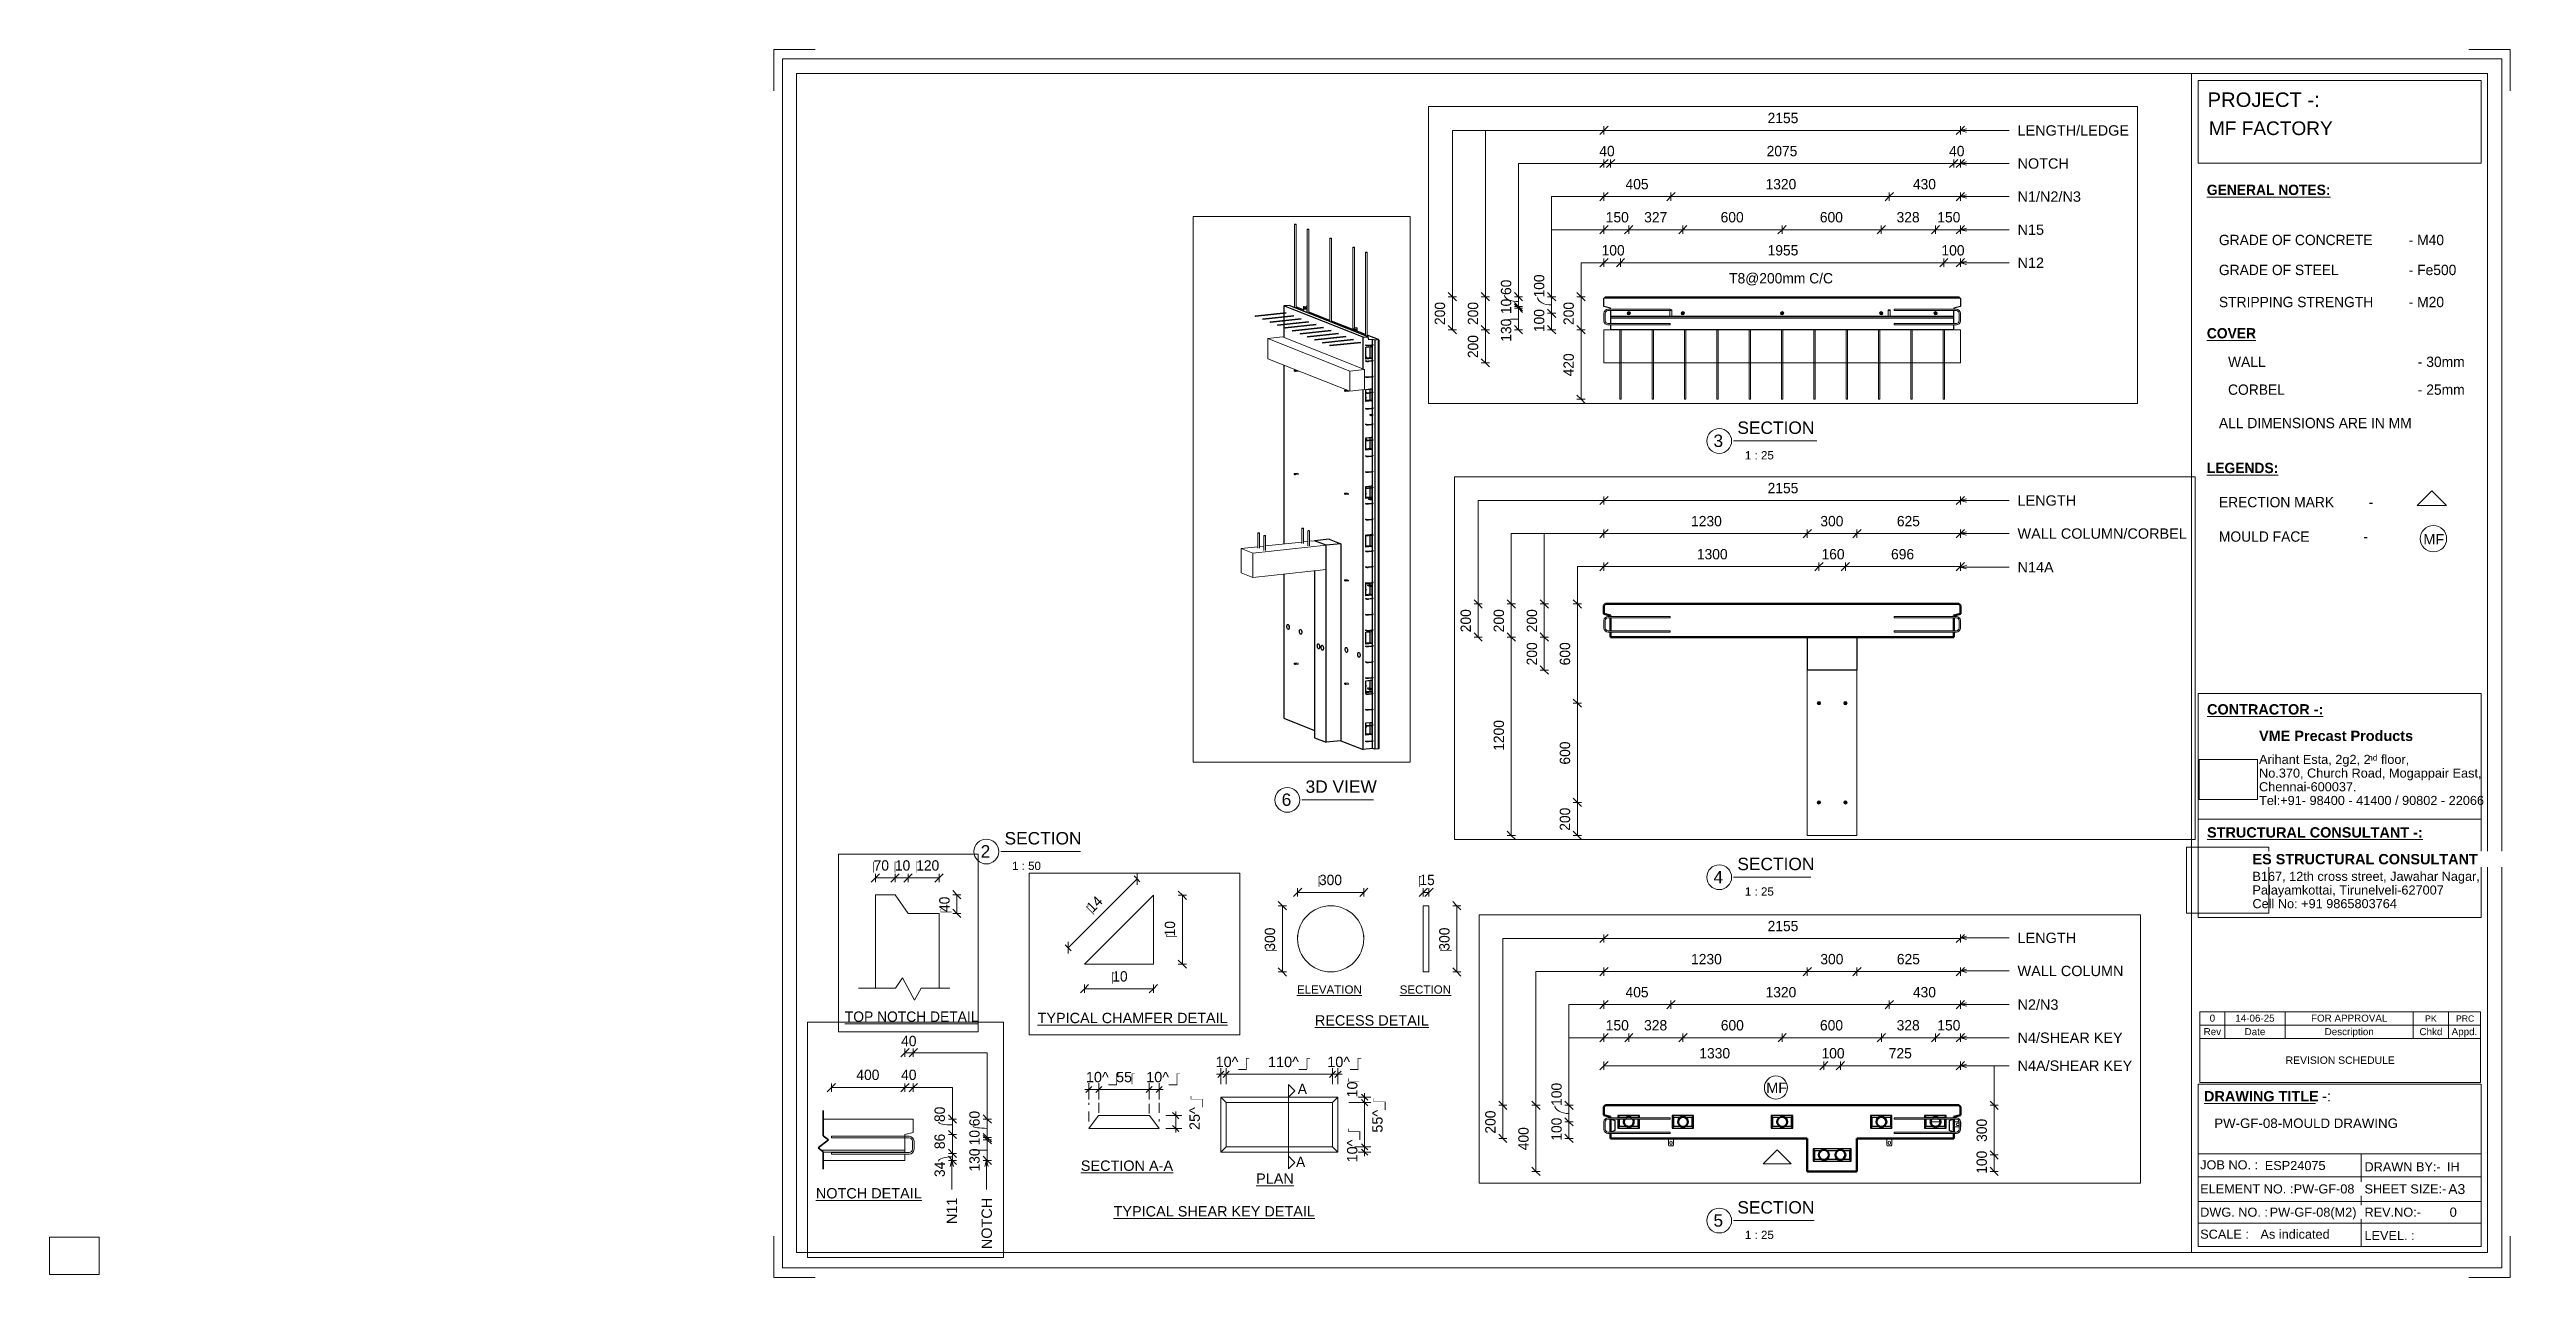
# Paper-space layout 'Layout1' of a CAD drawing. Header units: millimetres. Extents: x 0 to 599, y -1 to 296.
# The model-space entities are those that its viewports show. They can reach past a viewport. Long polylines and large blocks are cut down to what shows.
import ezdxf

# ---------------------------------------------------------------- set-up
doc = ezdxf.new("R2010")
doc.units = ezdxf.units.MM
doc.linetypes.add('Dash', pattern=[6.36, 3.18, -3.18])
doc.linetypes.add('Overhead', pattern=[3.97, 2.38, -1.59])
for name, color, linetype, lineweight in [('A-ANNO-DIMS', 211, 'Continuous', 9), ('A-ANNO-DIMS-1', 211, 'Continuous', 9), ('A-ANNO-DIMS-25', 211, 'Continuous', 9), ('A-ANNO-DIMS-3', 211, 'Continuous', 9), ('A-ANNO-DIMS-80', 211, 'Continuous', 9), ('A-DETL', 90, 'Continuous', 18), ('A-DETL-MBND', 5, 'Continuous', 18), ('A-DETL-THIN', 151, 'Continuous', 18), ('A-FLOR-OVHD', 1, 'Overhead', 18), ('A-GENM', 13, 'Continuous', 18), ('A-WALL', 113, 'Continuous', 25), ('A-WALL-HDLN', 110, 'Dash', 25), ('G-ANNO-SCHD', 231, 'Continuous', 9), ('G-ANNO-TEXT', 231, 'Continuous', 9), ('G-ANNO-TTLB', 6, 'Continuous', 9), ('G-ANNO-TTLB-MEDM', 33, 'Continuous', 9), ('G-ANNO-TTLB-THIN', 151, 'Continuous', 9), ('S-BEAM', 12, 'Continuous', 18), ('S-BEAM-HDLN', 1, 'Dash', 18), ('S-RBAR', 171, 'Continuous', 18)]:
    doc.layers.add(name, color=color, linetype=linetype, lineweight=lineweight)
doc.layers.add('G-ANNO-NPLT', color=191, linetype='Continuous')
doc.styles.add('Arial_1', font='arial.ttf', dxfattribs={"height": 62.5})
doc.styles.add('Arial_10', font='arial.ttf', dxfattribs={"height": 3.3})
doc.styles.add('Arial_11', font='arial.ttf', dxfattribs={"height": 2.3})
doc.styles.add('Arial_12', font='arial.ttf', dxfattribs={"height": 1.5})
doc.styles.add('Arial_13', font='arial.ttf', dxfattribs={"height": 1.8})
doc.styles.add('Arial_14', font='arial.ttf', dxfattribs={"height": 1.7})
doc.styles.add('Arial_15', font='arial.ttf', dxfattribs={"height": 2})
doc.styles.add('Arial_16', font='arial.ttf', dxfattribs={"height": 3})
doc.styles.add('Arial_2', font='arial.ttf', dxfattribs={"height": 50})
doc.styles.add('Arial_3', font='arial.ttf', dxfattribs={"height": 7.5})
doc.styles.add('Arial_4', font='arial.ttf', dxfattribs={"height": 3.5})
doc.styles.add('Arial_5', font='arial.ttf', dxfattribs={"height": 2.2})
doc.styles.add('Arial_6', font='arial.ttf', dxfattribs={"height": 2.4})
doc.styles.add('Arial_7', font='arial.ttf', dxfattribs={"height": 2.5})
doc.styles.add('Arial_8', font='arial.ttf', dxfattribs={"height": 1.42976})
doc.styles.add('Arial_9', font='arial.ttf', dxfattribs={"height": 2.25})
doc.styles.add('Arial_B', font='arialbd.ttf', dxfattribs={"height": 2.5})
doc.styles.add('Nirmala UI Semilight_1', font='NirmalaS.ttf', dxfattribs={"height": 62.5})
doc.styles.add('Nirmala UI Semilight_2', font='NirmalaS.ttf', dxfattribs={"height": 50})
doc.styles.add('Nirmala UI Semilight_3', font='NirmalaS.ttf', dxfattribs={"height": 7.5})
doc.styles.add('Nirmala UI Semilight_4', font='NirmalaS.ttf', dxfattribs={"height": 200})
doc.styles.add('Nirmala UI Semilight_5', font='NirmalaS.ttf', dxfattribs={"height": 200})
doc.styles.add('Nirmala UI Semilight_6', font='NirmalaS.ttf', dxfattribs={"height": 2.5})
doc.styles.add('Nirmala UI Semilight_7', font='NirmalaS.ttf', dxfattribs={"height": 2.5})
doc.styles.add('Nirmala UI Semilight_B', font='', dxfattribs={"height": 2.5})
doc.styles.get('Nirmala UI Semilight_B').set_extended_font_data('Nirmala UI Semilight', bold=True)
doc.dimstyles.new('Arrow_Filled_-_2_5_NI_UI_3', dxfattribs={"dimscale": 304.8, "dimtxt": 65.460247, "dimasz": 0.164042, "dimexe": 0.082021, "dimexo": 0.0625, "dimgap": 0.082021, "dimtad": 1, "dimdec": 0, "dimzin": 0, "dimdsep": 46, "dimtxsty": 'Nirmala UI Semilight_1', "dimblk1": 'OBLIQUE', "dimblk2": 'OBLIQUE', "dimsah": 1, "dimcen": 0.09, "dimazin": 0, "dimtfac": 1, "dimtdec": 4, "dimtix": 1, "dimtmove": 0, "dimatfit": 3, "dimfxl": 0.082021, "dimfxlon": 1, "dimtvp": 1, "dimtolj": 1, "dimtzin": 0, "dimarcsym": 2})
doc.dimstyles.new('Arrow_Filled_-_2_5_NI_UI_4', dxfattribs={"dimscale": 304.8, "dimtxt": 65.460247, "dimasz": 0.164042, "dimexe": 0.082021, "dimexo": 0.0625, "dimgap": 0.082021, "dimtad": 1, "dimdec": 0, "dimzin": 0, "dimdsep": 46, "dimtxsty": 'Nirmala UI Semilight_1', "dimblk1": 'OBLIQUE', "dimblk2": 'OBLIQUE', "dimsah": 1, "dimcen": 0.09, "dimazin": 0, "dimtfac": 1, "dimtdec": 4, "dimtix": 1, "dimtmove": 1, "dimatfit": 3, "dimfxl": 0.082021, "dimfxlon": 1, "dimtvp": 1, "dimtolj": 1, "dimtzin": 0, "dimarcsym": 2})
doc.dimstyles.new('Arrow_Filled_-_2_5_NI_UI_5', dxfattribs={"dimscale": 304.8, "dimtxt": 7.85523, "dimasz": 0.019685, "dimexe": 0.009843, "dimexo": 0.0625, "dimgap": 0.009843, "dimtad": 1, "dimdec": 0, "dimzin": 0, "dimdsep": 46, "dimtxsty": 'Nirmala UI Semilight_3', "dimblk1": 'OBLIQUE', "dimblk2": 'OBLIQUE', "dimsah": 1, "dimcen": 0.09, "dimazin": 0, "dimtfac": 1, "dimtdec": 4, "dimtix": 1, "dimtmove": 0, "dimatfit": 3, "dimfxl": 0.009843, "dimfxlon": 1, "dimtvp": 1, "dimtolj": 1, "dimtzin": 0, "dimarcsym": 2})
doc.dimstyles.new('Arrow_Filled_-_2_5_NI_UI_6', dxfattribs={"dimscale": 304.8, "dimtxt": 209.472789, "dimasz": 0.524934, "dimexe": 0.262467, "dimexo": 0.0625, "dimgap": 0.262467, "dimtad": 1, "dimdec": 0, "dimzin": 0, "dimdsep": 46, "dimtxsty": 'Nirmala UI Semilight_4', "dimblk1": 'OBLIQUE', "dimblk2": 'OBLIQUE', "dimsah": 1, "dimcen": 0.09, "dimazin": 0, "dimtfac": 1, "dimtdec": 4, "dimtix": 1, "dimtmove": 2, "dimatfit": 3, "dimfxl": 0.262467, "dimfxlon": 1, "dimtvp": 1, "dimtolj": 1, "dimtzin": 0, "dimarcsym": 2})
doc.dimstyles.new('Arrow_Filled_-_2_5_NI_UI_7', dxfattribs={"dimscale": 304.8, "dimtxt": 209.472789, "dimasz": 0.524934, "dimexe": 0.262467, "dimexo": 0.0625, "dimgap": 0.262467, "dimtad": 1, "dimdec": 0, "dimzin": 0, "dimdsep": 46, "dimtxsty": 'Nirmala UI Semilight_4', "dimblk1": 'OBLIQUE', "dimblk2": 'OBLIQUE', "dimsah": 1, "dimcen": 0.09, "dimazin": 0, "dimtfac": 1, "dimtdec": 4, "dimtix": 1, "dimtmove": 0, "dimatfit": 3, "dimfxl": 0.262467, "dimfxlon": 1, "dimtvp": 1, "dimtolj": 1, "dimtzin": 0, "dimarcsym": 2})
doc.dimstyles.new('Arrow_Filled_-_2_5_NI_UI_8', dxfattribs={"dimscale": 304.8, "dimtxt": 2.61841, "dimasz": 0.006562, "dimexe": 0.003281, "dimexo": 0.0625, "dimgap": 0.003281, "dimtad": 1, "dimdec": 0, "dimzin": 0, "dimdsep": 46, "dimtxsty": 'Nirmala UI Semilight_7', "dimblk1": 'OBLIQUE', "dimblk2": 'OBLIQUE', "dimsah": 1, "dimcen": 0.09, "dimazin": 0, "dimtfac": 1, "dimtdec": 4, "dimtix": 1, "dimtmove": 0, "dimatfit": 3, "dimfxl": 0.003281, "dimfxlon": 1, "dimtvp": 1, "dimtolj": 1, "dimtzin": 0, "dimarcsym": 2})
doc.dimstyles.new('Diagonal_-_2_5mm_Arial', dxfattribs={"dimscale": 304.8, "dimtxt": 2.550648, "dimasz": 0.004921, "dimexe": 0.004921, "dimexo": 0.0625, "dimgap": 0.003281, "dimtad": 1, "dimdec": 0, "dimzin": 0, "dimdsep": 46, "dimtxsty": 'Arial_7', "dimblk1": 'OBLIQUE', "dimblk2": 'OBLIQUE', "dimsah": 1, "dimcen": 0.09, "dimdle": 0.003281, "dimazin": 0, "dimtfac": 1, "dimtdec": 4, "dimtix": 1, "dimtmove": 2, "dimatfit": 3, "dimfxl": 0.007874, "dimfxlon": 1, "dimtvp": 1, "dimtolj": 1, "dimtzin": 0, "dimarcsym": 2})
doc.dimstyles.new('Diagonal_-_2_5mm_Arial_1', dxfattribs={"dimscale": 304.8, "dimtxt": 2.550648, "dimasz": 0.004921, "dimexe": 0.004921, "dimexo": 0.0625, "dimgap": 0.003281, "dimtad": 1, "dimdec": 0, "dimzin": 0, "dimdsep": 46, "dimtxsty": 'Arial_7', "dimblk1": 'OBLIQUE', "dimblk2": 'OBLIQUE', "dimsah": 1, "dimcen": 0.09, "dimdle": 0.003281, "dimazin": 0, "dimtfac": 1, "dimtdec": 4, "dimtix": 1, "dimtmove": 0, "dimatfit": 3, "dimfxl": 0.007874, "dimfxlon": 1, "dimtvp": 1, "dimtolj": 1, "dimtzin": 0, "dimarcsym": 2})
picture_1 = doc.add_image_def('image1.jpg', size_in_pixel=(996, 686))
picture_2 = doc.add_image_def('image2.jpg', size_in_pixel=(1600, 1280))

psp = doc.layouts.get("Layout1")

msp = doc.modelspace()

# ---------------------------------------------------------------- texts
at = {"layer": 'G-ANNO-TEXT', "color": 7, "attachment_point": 1}
for s, insert, char_height, width, style in [('40', (32535.41, 18537.99), 50, 91.3924, 'Nirmala UI Semilight_2'), ('400', (32318.85, 18374.44), 50, 136.2869, 'Nirmala UI Semilight_2'), ('40', (32535.41, 18374.44), 50, 91.3924, 'Nirmala UI Semilight_2'), ('\\LNOTCH DETAIL', (32123.05, 17801.33), 50, 622.1095, 'Arial_2'), ('\\LTYPICAL CHAMFER DETAIL', (33052.39, 3087.48), 7.5, 166.9113, 'Arial_3'), ('\\LTOP NOTCH DETAIL', (33589.3, 1307.17), 200, 2975.864, 'Nirmala UI Semilight_5')]:
    msp.add_mtext(s, dxfattribs=dict(at, insert=insert, char_height=char_height, width=width, style=style))
for s, insert, char_height, width, rotation, style in [('80', (32696.99, 18120.9), 50, 89.789, 90, 'Nirmala UI Semilight_2'), ('60', (32865.33, 18100.51), 50, 89.789, 90, 'Nirmala UI Semilight_2'), ('10', (32865.33, 18008.06), 50, 76.962, 90, 'Nirmala UI Semilight_2'), ('86', (32696.99, 17989.83), 50, 89.789, 90, 'Nirmala UI Semilight_2'), ('130', (32865.33, 17881.7), 50, 121.8565, 90, 'Nirmala UI Semilight_2'), ('34', (32696.99, 17854.64), 50, 91.3924, 90, 'Nirmala UI Semilight_2'), ('N11', (32756.22, 17627.57), 50, 153.924, 90, 'Arial_2'), ('NOTCH', (32924.56, 17505.97), 50, 301.4345, 90, 'Arial_2'), ('LENGTH', (28356.65, 14157.42), 62.5, 428.9028, 0.00066, 'Arial_1'), ('LENGTH/LEDGE', (19047.32, 14150.35), 62.5, 815.717, 0.00066, 'Arial_1'), ('WALL COLUMN', (28356.65, 13957.42), 62.5, 775.6327, 0.00066, 'Arial_1'), ('NOTCH', (19047.32, 13950.35), 62.5, 376.7931, 0.00066, 'Arial_1'), ('LENGTH', (23625.94, 13770.59), 62.5, 428.9028, 0.00066, 'Arial_1'), ('N1/N2/N3', (19047.33, 13750.35), 62.5, 462.9745, 0.00066, 'Arial_1'), ('N2/N3', (28356.65, 13753.67), 62.5, 298.6286, 0.00066, 'Arial_1'), ('WALL COLUMN/CORBEL', (23625.94, 13570.59), 62.5, 1238.6072, 0.00066, 'Arial_1'), ('N15', (19047.33, 13550.35), 62.5, 192.405, 0.00066, 'Arial_1'), ('N4/SHEAR KEY', (28356.65, 13553.56), 62.5, 767.6158, 0.00066, 'Arial_1'), ('N4A/SHEAR KEY', (28356.66, 13384.47), 62.5, 837.7634, 0.00066, 'Arial_1'), ('N14A', (23625.94, 13366.84), 62.5, 262.5527, 0.00066, 'Arial_1'), ('N12', (19047.18, 13350.28), 62.5, 192.405, 0.00066, 'Arial_1'), ('MF', (26837.01, 13250.61), 62.5, 150.3164, 0.00066, 'Arial_1')]:
    msp.add_mtext(s, dxfattribs=dict(at, insert=insert, char_height=char_height, width=width, rotation=rotation, style=style))

# ---------------------------------------------------------------- blocks, each defined once
blk = doc.blocks.new('ES-Landscape-A3 - ES-Landscape-A3-502445-PW-GF-08-MOULD DRAWING')
at = {"layer": 'G-ANNO-TTLB'}
for p, q in [((175.24, 296.27), (185.24, 296.27)), ((175.24, 296.27), (175.24, 286.27)), ((595.24, 296.27), (585.24, 296.27)), ((595.24, 296.27), (595.24, 286.27)), ((519.77, 140.54), (588.2, 140.54)), ((519.77, 86.33), (519.77, 140.54)), ((588.2, 86.33), (588.2, 140.54)), ((519.77, 110.14), (588.2, 110.14)), ((519.77, 6.78), (519.77, 46.03)), ((588.2, 6.78), (588.2, 46.03)), ((559.23, 29.2), (559.23, 6.78)), ((175.24, -0.73), (175.24, 9.27)), ((595.24, -0.73), (595.24, 9.27)), ((175.24, -0.73), (185.24, -0.73)), ((595.24, -0.73), (585.24, -0.73))]:
    blk.add_line(p, q, dxfattribs=at)
at = {"layer": 'G-ANNO-TTLB-MEDM'}
for p, q in [((180.73, 290.44), (180.73, 5.31)), ((180.73, 290.44), (589.79, 290.44)), ((518.17, 290.44), (518.17, 5.31)), ((519.77, 268.77), (519.77, 288.77)), ((519.77, 288.77), (588.2, 288.77)), ((588.2, 288.77), (588.2, 268.77)), ((589.79, 290.44), (589.79, 5.31)), ((588.2, 268.77), (519.77, 268.77)), ((519.77, 86.33), (588.2, 86.33)), ((519.77, 6.78), (588.2, 6.78)), ((180.73, 5.31), (589.79, 5.31))]:
    blk.add_line(p, q, dxfattribs=at)
at = {"layer": 'G-ANNO-TTLB-THIN'}
for p, q in [((177.29, 294.03), (177.29, 1.56)), ((593.23, 294.03), (177.29, 294.03)), ((593.23, 1.56), (593.23, 294.03)), ((519.77, 46.03), (588.2, 46.03)), ((519.77, 29.2), (588.2, 29.2)), ((519.77, 23.64), (588.2, 23.64)), ((519.77, 17.68), (588.2, 17.68)), ((519.77, 12.43), (588.2, 12.43)), ((177.29, 1.56), (593.23, 1.56))]:
    blk.add_line(p, q, dxfattribs=at)
at = {"layer": 'G-ANNO-TTLB', "char_height": 2.2, "attachment_point": 1, "style": 'Arial_5'}
for s, insert, width in [('No.370, Church Road, Mogappair East,', (534.5, 122.37), 63.4135), ('Tel:+91- 98400 - 41400 / 90802 - 22066 ', (534.5, 115.75), 65.2574), ('Chennai-600037.', (534.5, 119.06), 27.6582), ('Cell No: +91 9865803764', (532.9, 90.79), 41.0464), ('Palayamkottai, Tirunelveli-627007', (532.9, 94.09), 54.4346), ('JOB NO. :', (520.26, 27.61), 16.5949), ('DRAWN BY:-', (560, 27.14), 21.7257), ('ELEMENT NO. :', (520.26, 21.79), 26.5359), ('SHEET SIZE:-', (560, 21.79), 23.2489), ('DWG. NO. :', (520.26, 16.16), 19.481), ('REV.NO:-', (560, 16.16), 16.0338), ('SCALE :', (520.26, 10.84), 13.8692), ('LEVEL. :', (560, 10.53), 14.3502)]:
    blk.add_mtext(s, dxfattribs=dict(at, insert=insert, width=width))
at = {"layer": 'G-ANNO-TTLB'}
image = blk.add_image(picture_1, insert=(520, 114.84), size_in_units=(14.11, 9.72), dxfattribs=at)
image.dxf.flags = 7
image = blk.add_image(picture_2, insert=(516.95, 87.39), size_in_units=(19.92, 15.93), dxfattribs=at)
image.dxf.flags = 7
at = {"layer": 'G-ANNO-TTLB', "attachment_point": 1, "bg_fill": 3, "box_fill_scale": 1.25, "bg_fill_color": 256, "bg_fill_true_color": 13158600, "bg_fill_transparency": 0}
for s, insert, char_height, width, style in [('PROJECT -:', (522.05, 285.89), 3.5, 33.3502, 'Arial_4'), ('\\LCONTRACTOR -:', (521.92, 137.94), 2.5, 33.9114, 'Arial_B'), ('\\LSTRUCTURAL CONSULTANT -:', (521.92, 108.18), 2.5, 62.8523, 'Arial_B'), ('\\LDRAWING TITLE', (521.19, 44.36), 2.5, 33.4304, 'Arial_B'), ('A3', (580.27, 21.84), 2.4, 4.9705, 'Arial_6')]:
    blk.add_mtext(s, dxfattribs=dict(at, insert=insert, char_height=char_height, width=width, style=style))
at = {"layer": 'G-ANNO-TTLB', "char_height": 2.5, "attachment_point": 1, "style": 'Arial_B', "bg_fill": 3, "box_fill_scale": 1.25, "bg_fill_color": 256, "bg_fill_true_color": 13158600, "bg_fill_transparency": 0}
for s, insert, width in [('VME Precast Products', (534.5, 131.53), 45.135), ('ES STRUCTURAL CONSULTANT', (532.9, 101.7), 65.6582), ('\\fArial|b1|i0|c0|p34|; ', (548.78, 44.36), 1.2025)]:
    blk.add_mtext(s, dxfattribs=dict(at, insert=insert, width=width))
at = {"layer": 'G-ANNO-TTLB', "attachment_point": 1}
for s, insert, char_height, width, style in [('Arihant Esta, 2g2, 2', (534.5, 125.68), 2.2, 31.9873, 'Arial_5'), ('nd', (560.89, 125.72), 1.43, 2.7257, 'Arial_8'), (' floor,', (563.14, 125.68), 2.2, 9.1392, 'Arial_5'), ('B167, 12th cross street, Jawahar Nagar,', (532.9, 97.4), 2.2, 65.1772, 'Arial_5')]:
    blk.add_mtext(s, dxfattribs=dict(at, insert=insert, char_height=char_height, width=width, style=style))
at = {"layer": 'G-ANNO-TTLB', "insert": (549.77, 44.36), "char_height": 2.5, "width": 2.6456, "attachment_point": 1, "style": 'Arial_7', "bg_fill": 3, "box_fill_scale": 1.25, "bg_fill_color": 256, "bg_fill_true_color": 13158600, "bg_fill_transparency": 0}
blk.add_mtext('-:', dxfattribs=at)
blk = doc.blocks.new('Viewport - M_View Title-1040-PW-GF-08-MOULD DRAWING')
at = {"layer": 'G-ANNO-TTLB'}
for start, end in [(360, 180), (180, 0)]:
    blk.add_arc((-3.5, 0), 3, start, end, dxfattribs=at)
blk = doc.blocks.new('DIMBLOCK99-PW-GF-08-MOULD DRAWING')
at = {"layer": 'A-ANNO-DIMS-1'}
for p, q in [((318.13, 42.87), (316.57, 42.87)), ((318.13, 43.87), (318.13, 41.55)), ((318.13, 42.87), (319.63, 42.87)), ((318.13, 41.55), (314.33, 41.55)), ((318.13, 41.55), (319.63, 41.55))]:
    blk.add_line(p, q, dxfattribs=at)
at = {"layer": 'A-ANNO-DIMS-1', "lineweight": 35}
for p, q in [((318.13, 42.87), (317.38, 43.62)), ((318.13, 41.55), (317.38, 42.3)), ((318.13, 42.87), (318.88, 42.12)), ((318.13, 41.55), (318.88, 40.8))]:
    blk.add_line(p, q, dxfattribs=at)
at = {"layer": 'A-ANNO-DIMS-1', "color": 0, "insert": (313.88, 42.79), "char_height": 2.5, "width": 4.6147, "attachment_point": 1, "rotation": 90, "line_spacing_factor": 0.941778, "style": 'Arial_7'}
blk.add_mtext('10\\fArial|b0|i0|c254|p34|;\u202a', dxfattribs=at)
blk = doc.blocks.new('_Oblique')
at = {"color": 0, "linetype": 'ByBlock', "lineweight": -2}
blk.add_line((-0.5, -0.5), (0.5, 0.5), dxfattribs=at)
blk = doc.blocks.new('DIMBLOCK100-PW-GF-08-MOULD DRAWING')
at = {"layer": 'A-ANNO-DIMS-1', "lineweight": 35}
for p, q in [((318.13, 41.55), (317.38, 42.3)), ((318.13, 41.55), (318.88, 40.8)), ((318.13, 30.88), (317.38, 31.63)), ((318.13, 30.88), (318.88, 30.13))]:
    blk.add_line(p, q, dxfattribs=at)
at = {"layer": 'A-ANNO-DIMS-1'}
for p, q in [((318.13, 41.55), (314.33, 41.55)), ((318.13, 41.55), (318.13, 30.88)), ((318.13, 41.55), (319.63, 41.55)), ((318.13, 30.88), (315.73, 30.88)), ((318.13, 30.88), (319.63, 30.88))]:
    blk.add_line(p, q, dxfattribs=at)
at = {"layer": 'A-ANNO-DIMS-1', "color": 0, "insert": (319.97, 34.29), "char_height": 2.5, "width": 4.6147, "attachment_point": 1, "rotation": 90, "line_spacing_factor": 0.941778, "style": 'Arial_7'}
blk.add_mtext('55^_\\fArial|b0|i0|c254|p34|;\u202a', dxfattribs=at)
blk = doc.blocks.new('DIMBLOCK101-PW-GF-08-MOULD DRAWING')
at = {"layer": 'A-ANNO-DIMS-1'}
for p, q in [((318.13, 30.88), (315.73, 30.88)), ((318.13, 30.88), (318.13, 28.57)), ((318.13, 30.88), (319.63, 30.88)), ((318.13, 29.57), (316.57, 29.57)), ((318.13, 29.57), (319.63, 29.57))]:
    blk.add_line(p, q, dxfattribs=at)
at = {"layer": 'A-ANNO-DIMS-1', "lineweight": 35}
for p, q in [((318.13, 30.88), (317.38, 31.63)), ((318.13, 29.57), (317.38, 30.32)), ((318.13, 30.88), (318.88, 30.13)), ((318.13, 29.57), (318.88, 28.82))]:
    blk.add_line(p, q, dxfattribs=at)
at = {"layer": 'A-ANNO-DIMS-1', "color": 0, "insert": (313.88, 27.09), "char_height": 2.5, "width": 4.6147, "attachment_point": 1, "rotation": 90, "line_spacing_factor": 0.941778, "style": 'Arial_7'}
blk.add_mtext('10^_\\fArial|b0|i0|c254|p34|;\u202a', dxfattribs=at)
blk = doc.blocks.new('DIMBLOCK102-PW-GF-08-MOULD DRAWING')
at = {"layer": 'A-ANNO-DIMS-1'}
for p, q in [((282.33, 48.41), (284.65, 48.41)), ((283.33, 48.41), (283.33, 49.91)), ((283.33, 48.41), (283.33, 46.01)), ((284.65, 48.41), (284.65, 49.91)), ((284.65, 48.41), (284.65, 46.01))]:
    blk.add_line(p, q, dxfattribs=at)
at = {"layer": 'A-ANNO-DIMS-1', "lineweight": 35}
for p, q in [((283.33, 48.41), (282.58, 47.66)), ((283.33, 48.41), (284.08, 49.16)), ((284.65, 48.41), (283.9, 47.66)), ((284.65, 48.41), (285.4, 49.16))]:
    blk.add_line(p, q, dxfattribs=at)
at = {"layer": 'A-ANNO-DIMS-1', "color": 0, "insert": (282.07, 52.66), "char_height": 2.5, "width": 4.6147, "attachment_point": 1, "line_spacing_factor": 0.941778, "style": 'Arial_7'}
blk.add_mtext('10^_\\fArial|b0|i0|c254|p34|;\u202a', dxfattribs=at)
blk = doc.blocks.new('DIMBLOCK103-PW-GF-08-MOULD DRAWING')
at = {"layer": 'A-ANNO-DIMS-1', "lineweight": 35}
for p, q in [((284.65, 48.41), (283.9, 47.66)), ((284.65, 48.41), (285.4, 49.16)), ((310.36, 48.41), (309.61, 47.66)), ((310.36, 48.41), (311.11, 49.16))]:
    blk.add_line(p, q, dxfattribs=at)
at = {"layer": 'A-ANNO-DIMS-1'}
for p, q in [((284.65, 48.41), (284.65, 49.91)), ((284.65, 48.41), (310.36, 48.41)), ((284.65, 48.41), (284.65, 46.01)), ((310.36, 48.41), (310.36, 49.91)), ((310.36, 48.41), (310.36, 46.01))]:
    blk.add_line(p, q, dxfattribs=at)
at = {"layer": 'A-ANNO-DIMS-1', "color": 0, "insert": (294.76, 52.66), "char_height": 2.5, "width": 6.5924, "attachment_point": 1, "line_spacing_factor": 0.941778, "style": 'Arial_7'}
blk.add_mtext('110^_\\fArial|b0|i0|c254|p34|;\u202a', dxfattribs=at)
blk = doc.blocks.new('DIMBLOCK104-PW-GF-08-MOULD DRAWING')
at = {"layer": 'A-ANNO-DIMS-1', "lineweight": 35}
for p, q in [((310.36, 48.41), (309.61, 47.66)), ((310.36, 48.41), (311.11, 49.16)), ((311.67, 48.41), (310.92, 47.66)), ((311.67, 48.41), (312.42, 49.16))]:
    blk.add_line(p, q, dxfattribs=at)
at = {"layer": 'A-ANNO-DIMS-1'}
for p, q in [((310.36, 48.41), (310.36, 49.91)), ((310.36, 48.41), (312.67, 48.41)), ((310.36, 48.41), (310.36, 46.01)), ((311.67, 48.41), (311.67, 49.91)), ((311.67, 48.41), (311.67, 46.01))]:
    blk.add_line(p, q, dxfattribs=at)
at = {"layer": 'A-ANNO-DIMS-1', "color": 0, "insert": (309.09, 52.66), "char_height": 2.5, "width": 4.6147, "attachment_point": 1, "line_spacing_factor": 0.941778, "style": 'Arial_7'}
blk.add_mtext('10^_\\fArial|b0|i0|c254|p34|;\u202a', dxfattribs=at)
blk = doc.blocks.new('DIMBLOCK105-PW-GF-08-MOULD DRAWING')
at = {"layer": 'A-ANNO-DIMS-1'}
for p, q in [((272.43, 38.41), (270.03, 38.41)), ((272.43, 39.41), (272.43, 34.31)), ((272.43, 38.41), (273.93, 38.41)), ((272.43, 35.31), (270.03, 35.31)), ((272.43, 35.31), (273.93, 35.31))]:
    blk.add_line(p, q, dxfattribs=at)
at = {"layer": 'A-ANNO-DIMS-1', "lineweight": 35}
for p, q in [((272.43, 38.41), (271.68, 39.16)), ((272.43, 35.31), (271.68, 36.06)), ((272.43, 38.41), (273.18, 37.66)), ((272.43, 35.31), (273.18, 34.56))]:
    blk.add_line(p, q, dxfattribs=at)
at = {"layer": 'A-ANNO-DIMS-1', "color": 0, "insert": (275.76, 34.94), "char_height": 2.5, "width": 4.6147, "attachment_point": 1, "rotation": 90, "line_spacing_factor": 0.941778, "style": 'Arial_7'}
blk.add_mtext('25^_\\fArial|b0|i0|c254|p34|;\u202a', dxfattribs=at)
blk = doc.blocks.new('DIMBLOCK106-PW-GF-08-MOULD DRAWING')
at = {"layer": 'A-ANNO-DIMS-1'}
for p, q in [((250.42, 44.75), (253.82, 44.75)), ((251.42, 44.75), (251.42, 46.25)), ((251.42, 44.75), (251.42, 42.35)), ((253.82, 44.75), (253.82, 46.25)), ((253.82, 44.75), (253.82, 42.35))]:
    blk.add_line(p, q, dxfattribs=at)
at = {"layer": 'A-ANNO-DIMS-1', "lineweight": 35}
for p, q in [((251.42, 44.75), (250.67, 44)), ((251.42, 44.75), (252.17, 45.5)), ((253.82, 44.75), (253.07, 44)), ((253.82, 44.75), (254.57, 45.5))]:
    blk.add_line(p, q, dxfattribs=at)
at = {"layer": 'A-ANNO-DIMS-1', "color": 0, "insert": (250.7, 48.99), "char_height": 2.5, "width": 4.6147, "attachment_point": 1, "line_spacing_factor": 0.941778, "style": 'Arial_7'}
blk.add_mtext('10^_\\fArial|b0|i0|c254|p34|;\u202a', dxfattribs=at)
blk = doc.blocks.new('DIMBLOCK107-PW-GF-08-MOULD DRAWING')
at = {"layer": 'A-ANNO-DIMS-1', "lineweight": 35}
for p, q in [((253.82, 44.75), (253.07, 44)), ((253.82, 44.75), (254.57, 45.5)), ((266.01, 44.75), (265.26, 44)), ((266.01, 44.75), (266.76, 45.5))]:
    blk.add_line(p, q, dxfattribs=at)
at = {"layer": 'A-ANNO-DIMS-1'}
for p, q in [((253.82, 44.75), (253.82, 46.25)), ((253.82, 44.75), (266.01, 44.75)), ((253.82, 44.75), (253.82, 42.35)), ((266.01, 44.75), (266.01, 46.25)), ((266.01, 44.75), (266.01, 42.35))]:
    blk.add_line(p, q, dxfattribs=at)
at = {"layer": 'A-ANNO-DIMS-1', "color": 0, "insert": (257.99, 48.99), "char_height": 2.5, "width": 4.6147, "attachment_point": 1, "line_spacing_factor": 0.941778, "style": 'Arial_7'}
blk.add_mtext('55\\fArial|b0|i0|c254|p34|;\u202a', dxfattribs=at)
blk = doc.blocks.new('DIMBLOCK108-PW-GF-08-MOULD DRAWING')
at = {"layer": 'A-ANNO-DIMS-1', "lineweight": 35}
for p, q in [((266.01, 44.75), (265.26, 44)), ((266.01, 44.75), (266.76, 45.5)), ((268.42, 44.75), (267.67, 44)), ((268.42, 44.75), (269.17, 45.5))]:
    blk.add_line(p, q, dxfattribs=at)
at = {"layer": 'A-ANNO-DIMS-1'}
for p, q in [((266.01, 44.75), (266.01, 46.25)), ((266.01, 44.75), (269.42, 44.75)), ((266.01, 44.75), (266.01, 42.35)), ((268.42, 44.75), (268.42, 46.25)), ((268.42, 44.75), (268.42, 42.35))]:
    blk.add_line(p, q, dxfattribs=at)
at = {"layer": 'A-ANNO-DIMS-1', "color": 0, "insert": (265.29, 48.99), "char_height": 2.5, "width": 4.6147, "attachment_point": 1, "line_spacing_factor": 0.941778, "style": 'Arial_7'}
blk.add_mtext('10^_\\fArial|b0|i0|c254|p34|;\u202a', dxfattribs=at)
blk = doc.blocks.new('DIMBLOCK109-PW-GF-08-MOULD DRAWING')
at = {"layer": 'A-ANNO-DIMS-1'}
for p, q in [((298.23, 89.18), (297.23, 90.18)), ((298.23, 89.18), (297.23, 89.18)), ((298.23, 73.18), (298.23, 89.18)), ((298.23, 89.18), (299.23, 88.18)), ((298.23, 89.18), (299.23, 89.18)), ((298.23, 73.18), (297.23, 74.18)), ((298.23, 73.18), (297.23, 73.18)), ((298.23, 73.18), (299.23, 72.18)), ((298.23, 73.18), (299.23, 73.18))]:
    blk.add_line(p, q, dxfattribs=at)
at = {"layer": 'A-ANNO-DIMS-1', "color": 0, "insert": (293.97, 78.32), "char_height": 2.5, "width": 6.8555, "attachment_point": 1, "rotation": 90, "line_spacing_factor": 1.142579, "style": 'Nirmala UI Semilight_7'}
blk.add_mtext('\u202a300', dxfattribs=at)
blk = doc.blocks.new('DIMBLOCK110-PW-GF-08-MOULD DRAWING')
at = {"layer": 'A-ANNO-DIMS-1'}
for p, q in [((301.93, 92.4), (300.93, 91.4)), ((301.93, 92.4), (302.93, 93.4)), ((301.93, 92.4), (301.93, 93.4)), ((301.93, 92.4), (317.93, 92.4)), ((301.93, 92.4), (301.93, 91.4)), ((317.93, 92.4), (316.93, 91.4)), ((317.93, 92.4), (318.93, 93.4)), ((317.93, 92.4), (317.93, 93.4)), ((317.93, 92.4), (317.93, 91.4))]:
    blk.add_line(p, q, dxfattribs=at)
at = {"layer": 'A-ANNO-DIMS-1', "color": 0, "insert": (307.08, 96.67), "char_height": 2.5, "width": 6.8555, "attachment_point": 1, "line_spacing_factor": 1.142579, "style": 'Nirmala UI Semilight_7'}
blk.add_mtext('\u202a300', dxfattribs=at)
blk = doc.blocks.new('DIMBLOCK111-PW-GF-08-MOULD DRAWING')
at = {"layer": 'A-ANNO-DIMS-1'}
for p, q in [((332.32, 92.4), (331.32, 91.4)), ((332.32, 92.4), (333.32, 93.4)), ((332.32, 92.4), (332.32, 93.4)), ((332.32, 92.4), (333.69, 92.4)), ((332.32, 92.4), (332.32, 91.4)), ((333.69, 92.4), (332.69, 91.4)), ((333.69, 92.4), (334.69, 93.4)), ((333.69, 92.4), (333.69, 93.4)), ((333.69, 92.4), (333.69, 91.4))]:
    blk.add_line(p, q, dxfattribs=at)
at = {"layer": 'A-ANNO-DIMS-1', "color": 0, "insert": (331.38, 96.67), "char_height": 2.5, "width": 3.8848, "attachment_point": 1, "line_spacing_factor": 1.142579, "style": 'Nirmala UI Semilight_7'}
blk.add_mtext('\u202a15', dxfattribs=at)
blk = doc.blocks.new('DIMBLOCK112-PW-GF-08-MOULD DRAWING')
at = {"layer": 'A-ANNO-DIMS-1'}
for p, q in [((340.44, 89.18), (339.44, 90.18)), ((340.44, 89.18), (339.44, 89.18)), ((340.44, 89.18), (340.44, 73.18)), ((340.44, 89.18), (341.44, 88.18)), ((340.44, 89.18), (341.44, 89.18)), ((340.44, 73.18), (339.44, 74.18)), ((340.44, 73.18), (339.44, 73.18)), ((340.44, 73.18), (341.44, 72.18)), ((340.44, 73.18), (341.44, 73.18))]:
    blk.add_line(p, q, dxfattribs=at)
at = {"layer": 'A-ANNO-DIMS-1', "color": 0, "insert": (336.17, 78.32), "char_height": 2.5, "width": 6.8555, "attachment_point": 1, "rotation": 90, "line_spacing_factor": 1.142579, "style": 'Nirmala UI Semilight_7'}
blk.add_mtext('\u202a300', dxfattribs=at)
blk = doc.blocks.new('RR spread anchor face based - RR-SA-4_0-180-1726831-Elevation Top')
at = {"layer": 'A-GENM'}
for p, q in [((16534.64, 13033.8), (16545.64, 13033.8)), ((16534.64, 13031.3), (16545.64, 13031.3)), ((16545.64, 13033.8), (16545.64, 13031.3)), ((16545.64, 13031.3), (16545.64, 12996.3)), ((16533.64, 12996.3), (16533.64, 13029.8)), ((16533.64, 12993.8), (16533.64, 12996.3)), ((16533.64, 12996.3), (16545.64, 12996.3)), ((16545.64, 12993.8), (16533.64, 12993.8)), ((16545.64, 12996.3), (16545.64, 12993.8))]:
    blk.add_line(p, q, dxfattribs=at)
blk = doc.blocks.new('RR spread anchor face based - RR-SA-4_0-180-V1-Elevation Top')
at = {"layer": 'A-GENM'}
for p, q in [((17854.07, 13031.3), (17854.07, 13033.8)), ((17854.07, 13033.8), (17866.07, 13033.8)), ((17854.07, 12996.3), (17854.07, 13031.3)), ((17854.07, 13031.3), (17866.07, 13031.3)), ((17866.07, 13033.8), (17866.07, 13031.3)), ((17866.07, 13031.3), (17866.07, 12996.3)), ((17854.07, 12993.8), (17854.07, 12996.3)), ((17854.07, 12996.3), (17866.07, 12996.3)), ((17866.07, 12993.8), (17854.07, 12993.8)), ((17866.07, 12996.3), (17866.07, 12993.8))]:
    blk.add_line(p, q, dxfattribs=at)
blk = doc.blocks.new('RR spread anchor face based - RR-SA-2_5-200-1726821-Elevation Top2')
at = {"layer": 'A-GENM'}
for p, q in [((16524.64, 12913.8), (16524.64, 12873.8)), ((16554.64, 12873.8), (16554.64, 12913.8)), ((16532.64, 12884.3), (16532.64, 12890.3)), ((16546.64, 12890.3), (16546.64, 12884.3)), ((16524.64, 12873.8), (16527.14, 12868.8)), ((16552.14, 12868.8), (16554.64, 12873.8)), ((16527.14, 12868.8), (16552.14, 12868.8))]:
    blk.add_line(p, q, dxfattribs=at)
for centre, start, end in [((16539.64, 12890.3), 0, 180), ((16539.64, 12884.3), 180, 0)]:
    blk.add_arc(centre, 7, start, end, dxfattribs=at)
blk = doc.blocks.new('RR spread anchor face based - RR-SA-2_5-200-2134315-Elevation Top2')
at = {"layer": 'A-GENM'}
for p, q in [((17845.07, 12913.8), (17845.07, 12873.8)), ((17875.07, 12873.8), (17875.07, 12913.8)), ((17853.07, 12884.3), (17853.07, 12890.3)), ((17867.07, 12890.3), (17867.07, 12884.3)), ((17845.07, 12873.8), (17847.57, 12868.8)), ((17872.57, 12868.8), (17875.07, 12873.8)), ((17847.57, 12868.8), (17872.57, 12868.8))]:
    blk.add_line(p, q, dxfattribs=at)
for centre, start, end in [((17860.07, 12890.3), 0, 180), ((17860.07, 12884.3), 180, 0)]:
    blk.add_arc(centre, 7, start, end, dxfattribs=at)
blk = doc.blocks.new('RR spread anchor face based - RR-SA-2_5-250-1726823-Elevation Top2')
at = {"layer": 'A-GENM'}
for p, q in [((18169.96, 13013.8), (18110.18, 13013.8)), ((18282.07, 13013.8), (18250.07, 13013.8)), ((18292.57, 13011.3), (18290.07, 13012.55)), ((18292.57, 12986.3), (18292.57, 13011.3)), ((18271.07, 13005.8), (18277.07, 13005.8)), ((18277.07, 12991.8), (18271.07, 12991.8)), ((18250.07, 12983.8), (18282.07, 12983.8)), ((18290.07, 12985.05), (18292.57, 12986.3))]:
    blk.add_line(p, q, dxfattribs=at)
for centre, start, end in [((18271.07, 12998.8), 90, 270), ((18277.07, 12998.8), 45, 90), ((18277.07, 12998.8), 270, 315)]:
    blk.add_arc(centre, 7, start, end, dxfattribs=at)
blk = doc.blocks.new('Rebar Bar - Part 1627387233-431004-3D Ortho')
at = {"layer": 'S-RBAR'}
for p, q in [((18680.84, -878), (18680.84, -1059.99)), ((18700.84, -1059.99), (18700.84, -878))]:
    blk.add_line(p, q, dxfattribs=at)
for points in [[(18699.71, -877.06, 0), (18698.21, -876.62, 0), (18696.22, -876.27, 0), (18693.85, -876.04, 0), (18691.28, -875.95, 0), (18688.68, -876, 0), (18686.22, -876.18, 0), (18684.09, -876.49, 0), (18682.41, -876.9, 0), (18681.3, -877.39, 0), (18680.85, -877.91, 0), (18681.08, -878.45, 0), (18681.97, -878.95, 0)], [(18681.97, -878.95, 0), (18683.47, -879.39, 0), (18685.47, -879.74, 0), (18687.83, -879.96, 0), (18690.4, -880.06, 0), (18693, -880.01, 0), (18695.46, -879.83, 0), (18697.6, -879.52, 0), (18699.27, -879.11, 0), (18700.38, -878.62, 0), (18700.83, -878.09, 0), (18700.6, -877.56, 0), (18699.71, -877.06, 0)]]:
    blk.add_polyline3d(points, dxfattribs=at)
blk = doc.blocks.new('Rebar Bar - Part 3213142585-431004-3D Ortho')
at = {"layer": 'S-RBAR'}
for p, q in [((19213.08, -821.09), (19213.08, -1003.07)), ((19233.08, -1003.53), (19233.08, -821.09))]:
    blk.add_line(p, q, dxfattribs=at)
for points in [[(19231.95, -820.14, 0), (19230.45, -819.7, 0), (19228.45, -819.36, 0), (19226.09, -819.13, 0), (19223.52, -819.04, 0), (19220.91, -819.08, 0), (19218.46, -819.27, 0), (19216.32, -819.57, 0), (19214.64, -819.98, 0), (19213.54, -820.47, 0), (19213.09, -821, 0), (19213.31, -821.53, 0), (19214.21, -822.04, 0)], [(19214.21, -822.04, 0), (19215.7, -822.48, 0), (19217.7, -822.82, 0), (19220.07, -823.05, 0), (19222.64, -823.14, 0), (19225.24, -823.09, 0), (19227.69, -822.91, 0), (19229.83, -822.6, 0), (19231.51, -822.19, 0), (19232.61, -821.71, 0), (19233.07, -821.18, 0), (19232.84, -820.64, 0), (19231.95, -820.14, 0)]]:
    blk.add_polyline3d(points, dxfattribs=at)
blk = doc.blocks.new('Rebar Bar - Part 3213142585-V2-3D Ortho')
at = {"layer": 'S-RBAR'}
for p, q in [((19139.21, -791.92), (19139.21, -973.91)), ((19159.21, -973.91), (19159.21, -791.92))]:
    blk.add_line(p, q, dxfattribs=at)
for points in [[(19158.08, -790.98, 0), (19156.59, -790.54, 0), (19154.59, -790.19, 0), (19152.22, -789.96, 0), (19149.65, -789.87, 0), (19147.05, -789.92, 0), (19144.6, -790.1, 0), (19142.46, -790.41, 0), (19140.78, -790.82, 0), (19139.68, -791.31, 0), (19139.22, -791.83, 0), (19139.45, -792.37, 0), (19140.34, -792.87, 0)], [(19140.34, -792.87, 0), (19141.84, -793.31, 0), (19143.84, -793.66, 0), (19146.21, -793.88, 0), (19148.78, -793.98, 0), (19151.38, -793.93, 0), (19153.83, -793.75, 0), (19155.97, -793.44, 0), (19157.65, -793.03, 0), (19158.75, -792.54, 0), (19159.2, -792.01, 0), (19158.98, -791.48, 0), (19158.08, -790.98, 0)]]:
    blk.add_polyline3d(points, dxfattribs=at)
blk = doc.blocks.new('RR spread anchor face based - RR-SA-2_5-200-1726821-3D Ortho')
at = {"layer": 'A-GENM'}
for p, q in [((19083.97, -2418.22), (19048.48, -2422.02)), ((19048.48, -2422.02), (19045.2, -2422.95)), ((19045.2, -2422.95), (19056.74, -2427.5)), ((19045.2, -2422.95), (19045.2, -2432.73)), ((19056.74, -2427.5), (19062.33, -2427.48)), ((19056.74, -2427.5), (19056.74, -2437.29)), ((19061.49, -2422.48), (19066.81, -2421.91)), ((19062.33, -2427.48), (19097.81, -2423.69)), ((19062.33, -2427.48), (19062.33, -2437.27)), ((19073.28, -2424.46), (19067.95, -2425.03)), ((19056.74, -2437.29), (19045.2, -2432.73)), ((19097.81, -2433.48), (19062.33, -2437.27)), ((19062.33, -2437.27), (19056.74, -2437.29))]:
    blk.add_line(p, q, dxfattribs=at)
for points in [[(19067.95, -2425.03, 0), (19066.24, -2425.16, 0), (19064.42, -2425.19, 0), (19062.62, -2425.13, 0), (19060.96, -2424.97, 0), (19059.56, -2424.73, 0), (19058.51, -2424.42, 0), (19057.89, -2424.07, 0), (19057.73, -2423.69, 0), (19058.05, -2423.32, 0), (19058.82, -2422.98, 0), (19059.99, -2422.69, 0), (19061.49, -2422.48, 0)], [(19066.81, -2421.91, 0), (19068.53, -2421.78, 0), (19070.35, -2421.75, 0), (19072.15, -2421.81, 0), (19073.81, -2421.97, 0), (19075.21, -2422.21, 0), (19076.25, -2422.52, 0), (19076.88, -2422.87, 0)], [(19077.04, -2423.25, 0), (19076.72, -2423.62, 0), (19075.95, -2423.96, 0), (19074.77, -2424.25, 0), (19073.28, -2424.46, 0)]]:
    blk.add_polyline3d(points, dxfattribs=at)
blk = doc.blocks.new('Rebar Bar - Part 864883769-431004-3D Ortho')
at = {"layer": 'S-RBAR'}
for p, q in [((19853.68, 1462.19), (19479.83, 1422.21)), ((19480.68, 1414.26), (19854.53, 1454.24))]:
    blk.add_line(p, q, dxfattribs=at)
for points in [[(19482.1, 1417.51, 0), (19482.03, 1418.55, 0), (19481.85, 1419.56, 0), (19481.56, 1420.49, 0), (19481.17, 1421.26, 0), (19480.73, 1421.83, 0), (19480.25, 1422.15, 0), (19479.77, 1422.21, 0), (19479.33, 1421.99, 0), (19478.94, 1421.52, 0), (19478.65, 1420.83, 0), (19478.47, 1419.96, 0), (19478.4, 1418.97, 0)], [(19478.4, 1418.97, 0), (19478.47, 1417.93, 0), (19478.65, 1416.91, 0), (19478.94, 1415.99, 0), (19479.33, 1415.21, 0), (19479.77, 1414.65, 0), (19480.25, 1414.32, 0), (19480.73, 1414.27, 0), (19481.17, 1414.48, 0), (19481.56, 1414.95, 0), (19481.85, 1415.65, 0), (19482.03, 1416.52, 0), (19482.1, 1417.51, 0)]]:
    blk.add_polyline3d(points, dxfattribs=at)
blk = doc.blocks.new('RR spread anchor face based - RR-SA-4_0-180-1726831-3D Ortho')
at = {"layer": 'A-GENM'}
for p, q in [((19161.3, 1892.94), (19192.35, 1896.26)), ((19197.89, 1894.07), (19166.84, 1890.75)), ((19192.35, 1896.26), (19197.89, 1894.07)), ((19200.11, 1889.41), (19197.89, 1894.07)), ((19159.09, 1887.81), (19161.3, 1892.94)), ((19159.09, 1835.61), (19159.09, 1887.81)), ((19164.62, 1885.62), (19159.09, 1887.81)), ((19161.3, 1892.94), (19166.84, 1890.75)), ((19166.84, 1890.75), (19164.62, 1885.62)), ((19164.62, 1885.62), (19164.62, 1833.43)), ((19200.11, 1819.69), (19200.11, 1889.41)), ((19174.38, 1865.82), (19174.38, 1869.73)), ((19184.81, 1869.71), (19184.81, 1873.63)), ((19190.35, 1871.44), (19190.35, 1867.52))]:
    blk.add_line(p, q, dxfattribs=at)
for points in [[(19174.38, 1869.73, 0), (19174.65, 1872.04, 0), (19175.45, 1874.25, 0), (19176.72, 1876.21, 0), (19178.37, 1877.79, 0), (19180.3, 1878.87, 0), (19182.37, 1879.39, 0), (19184.43, 1879.31, 0), (19186.36, 1878.64, 0), (19188.01, 1877.42, 0), (19189.28, 1875.73, 0), (19190.08, 1873.69, 0), (19190.35, 1871.44, 0)], [(19184.81, 1873.63, 0), (19184.54, 1875.88, 0), (19183.74, 1877.92, 0), (19182.66, 1879.41, 0)], [(19176.83, 1860.05, 0), (19178.89, 1860.57, 0), (19180.82, 1861.66, 0), (19182.47, 1863.23, 0), (19183.74, 1865.19, 0), (19184.54, 1867.4, 0), (19184.81, 1869.71, 0)], [(19190.35, 1867.52, 0), (19190.08, 1865.21, 0), (19189.28, 1863.01, 0), (19188.01, 1861.05, 0), (19186.36, 1859.47, 0), (19184.43, 1858.38, 0), (19182.37, 1857.86, 0), (19180.3, 1857.94, 0), (19178.37, 1858.62, 0), (19176.72, 1859.84, 0), (19175.45, 1861.53, 0), (19174.65, 1863.57, 0), (19174.38, 1865.82, 0)]]:
    blk.add_polyline3d(points, dxfattribs=at)
blk = doc.blocks.new('RR spread anchor face based - RR-SA-4_0-180-V3-3D Ortho')
at = {"layer": 'A-GENM'}
for p, q in [((19768.67, 1627.55), (19770.88, 1632.68)), ((19770.88, 1632.68), (19801.93, 1636)), ((19770.88, 1632.68), (19776.42, 1630.5)), ((19776.42, 1630.5), (19774.21, 1625.37)), ((19807.47, 1633.82), (19776.42, 1630.5)), ((19801.93, 1636), (19807.47, 1633.82)), ((19809.69, 1629.16), (19807.47, 1633.82)), ((19768.67, 1594.93), (19768.67, 1627.55)), ((19774.21, 1625.37), (19768.67, 1627.55)), ((19774.21, 1625.37), (19774.21, 1592.75)), ((19809.69, 1578.74), (19809.69, 1629.16)), ((19783.96, 1605.56), (19783.96, 1609.48)), ((19794.39, 1609.46), (19794.39, 1613.37)), ((19799.93, 1611.19), (19799.93, 1607.27))]:
    blk.add_line(p, q, dxfattribs=at)
for points in [[(19783.96, 1609.48, 0), (19784.24, 1611.79, 0), (19785.03, 1614, 0), (19786.3, 1615.96, 0), (19787.96, 1617.53, 0), (19789.88, 1618.62, 0), (19791.95, 1619.14, 0), (19794.01, 1619.06, 0), (19795.94, 1618.39, 0), (19797.59, 1617.16, 0), (19798.86, 1615.48, 0), (19799.66, 1613.44, 0), (19799.93, 1611.19, 0)], [(19794.39, 1613.37, 0), (19794.12, 1615.62, 0), (19793.32, 1617.66, 0), (19792.68, 1618.63, 0)], [(19799.93, 1607.27, 0), (19799.66, 1604.96, 0), (19798.86, 1602.75, 0), (19797.59, 1600.79, 0), (19795.94, 1599.22, 0), (19794.01, 1598.13, 0), (19791.95, 1597.61, 0), (19789.88, 1597.69, 0), (19787.96, 1598.36, 0), (19786.3, 1599.59, 0), (19785.03, 1601.27, 0), (19784.24, 1603.31, 0), (19783.96, 1605.56, 0)], [(19786.41, 1599.8, 0), (19788.47, 1600.32, 0), (19790.4, 1601.4, 0), (19792.05, 1602.98, 0), (19793.32, 1604.94, 0), (19794.12, 1607.15, 0), (19794.39, 1609.46, 0)]]:
    blk.add_polyline3d(points, dxfattribs=at)
blk = doc.blocks.new('Rebar Bar - Part 1026889929-431004-3D Ortho')
at = {"layer": 'S-RBAR'}
for p, q in [((19051.87, 2885.53), (19051.87, 1877.94)), ((19071.87, 1870.05), (19071.87, 2885.53))]:
    blk.add_line(p, q, dxfattribs=at)
for points in [[(19070.75, 2886.48, 0), (19069.25, 2886.92, 0), (19067.25, 2887.26, 0), (19064.88, 2887.49, 0), (19062.31, 2887.58, 0), (19059.71, 2887.53, 0), (19057.26, 2887.35, 0), (19055.12, 2887.04, 0), (19053.44, 2886.63, 0), (19052.34, 2886.15, 0), (19051.88, 2885.62, 0), (19052.11, 2885.08, 0), (19053, 2884.58, 0)], [(19053, 2884.58, 0), (19054.5, 2884.14, 0), (19056.5, 2883.8, 0), (19058.87, 2883.57, 0), (19061.44, 2883.48, 0), (19064.04, 2883.52, 0), (19066.49, 2883.71, 0), (19068.63, 2884.01, 0), (19070.31, 2884.42, 0), (19071.41, 2884.91, 0), (19071.87, 2885.44, 0), (19071.64, 2885.97, 0), (19070.75, 2886.48, 0)]]:
    blk.add_polyline3d(points, dxfattribs=at)
blk = doc.blocks.new('Rebar Bar - Part 1965062298-431004-3D Ortho')
at = {"layer": 'S-RBAR'}
for p, q in [((19908.31, 2547.38), (19908.31, 1539.8)), ((19928.31, 1531.9), (19928.31, 2547.38))]:
    blk.add_line(p, q, dxfattribs=at)
for points in [[(19927.18, 2548.33, 0), (19925.69, 2548.77, 0), (19923.69, 2549.12, 0), (19921.32, 2549.34, 0), (19918.75, 2549.44, 0), (19916.15, 2549.39, 0), (19913.7, 2549.21, 0), (19911.56, 2548.9, 0), (19909.88, 2548.49, 0), (19908.78, 2548, 0), (19908.32, 2547.47, 0), (19908.55, 2546.94, 0), (19909.44, 2546.44, 0)], [(19909.44, 2546.44, 0), (19910.94, 2546, 0), (19912.94, 2545.65, 0), (19915.31, 2545.42, 0), (19917.88, 2545.33, 0), (19920.48, 2545.38, 0), (19922.93, 2545.56, 0), (19925.07, 2545.87, 0), (19926.75, 2546.28, 0), (19927.85, 2546.77, 0), (19928.3, 2547.29, 0), (19928.08, 2547.83, 0), (19927.18, 2548.33, 0)]]:
    blk.add_polyline3d(points, dxfattribs=at)
blk = doc.blocks.new('Rebar Bar - Part 1814174108-431004-3D Ortho')
at = {"layer": 'S-RBAR'}
for p, q in [((19202.84, 2825.93), (19202.84, 1818.34)), ((19222.84, 1810.44), (19222.84, 2825.93))]:
    blk.add_line(p, q, dxfattribs=at)
for points in [[(19221.71, 2826.87, 0), (19220.21, 2827.31, 0), (19218.21, 2827.66, 0), (19215.84, 2827.89, 0), (19213.27, 2827.98, 0), (19210.67, 2827.93, 0), (19208.22, 2827.75, 0), (19206.08, 2827.44, 0), (19204.4, 2827.03, 0), (19203.3, 2826.54, 0), (19202.84, 2826.02, 0), (19203.07, 2825.48, 0), (19203.96, 2824.98, 0)], [(19203.96, 2824.98, 0), (19205.46, 2824.54, 0), (19207.46, 2824.19, 0), (19209.83, 2823.97, 0), (19212.4, 2823.87, 0), (19215, 2823.92, 0), (19217.45, 2824.1, 0), (19219.59, 2824.41, 0), (19221.27, 2824.82, 0), (19222.37, 2825.31, 0), (19222.83, 2825.84, 0), (19222.6, 2826.37, 0), (19221.71, 2826.87, 0)]]:
    blk.add_polyline3d(points, dxfattribs=at)
blk = doc.blocks.new('Rebar Bar - Part 1814174108-V4-3D Ortho')
at = {"layer": 'S-RBAR'}
for p, q in [((19756.82, 2607.2), (19756.82, 1599.61)), ((19776.82, 1633.32), (19776.82, 2607.2))]:
    blk.add_line(p, q, dxfattribs=at)
for points in [[(19775.69, 2608.15, 0), (19774.19, 2608.59, 0), (19772.19, 2608.93, 0), (19769.83, 2609.16, 0), (19767.25, 2609.25, 0), (19764.65, 2609.2, 0), (19762.2, 2609.02, 0), (19760.06, 2608.71, 0), (19758.38, 2608.3, 0), (19757.28, 2607.82, 0), (19756.83, 2607.29, 0), (19757.05, 2606.75, 0), (19757.95, 2606.25, 0)], [(19757.95, 2606.25, 0), (19759.44, 2605.81, 0), (19761.44, 2605.47, 0), (19763.81, 2605.24, 0), (19766.38, 2605.15, 0), (19768.98, 2605.19, 0), (19771.43, 2605.38, 0), (19773.57, 2605.68, 0), (19775.25, 2606.09, 0), (19776.35, 2606.58, 0), (19776.81, 2607.11, 0), (19776.58, 2607.64, 0), (19775.69, 2608.15, 0)]]:
    blk.add_polyline3d(points, dxfattribs=at)
blk = doc.blocks.new('RR spread anchor face based - RR-SA-2_5-200-V5-3D Ortho')
at = {"layer": 'A-GENM'}
for p, q in [((19048.48, 1120.74), (19045.2, 1119.81)), ((19045.2, 1119.81), (19056.74, 1115.25)), ((19045.2, 1119.81), (19045.2, 1110.02)), ((19072.34, 1123.29), (19048.48, 1120.74)), ((19061.49, 1120.28), (19066.81, 1120.85)), ((19056.74, 1115.25), (19062.33, 1115.27)), ((19056.74, 1115.25), (19056.74, 1105.47)), ((19062.33, 1115.27), (19086.19, 1117.82)), ((19062.33, 1115.27), (19062.33, 1105.48)), ((19073.28, 1118.29), (19067.95, 1117.72)), ((19056.74, 1105.47), (19045.2, 1110.02)), ((19062.33, 1105.48), (19056.74, 1105.47)), ((19097.81, 1109.28), (19062.33, 1105.48))]:
    blk.add_line(p, q, dxfattribs=at)
for points in [[(19067.95, 1117.72, 0), (19066.24, 1117.6, 0), (19064.42, 1117.56, 0), (19062.62, 1117.63, 0), (19060.96, 1117.79, 0), (19059.56, 1118.03, 0), (19058.51, 1118.34, 0), (19057.89, 1118.69, 0), (19057.73, 1119.06, 0), (19058.05, 1119.43, 0), (19058.82, 1119.77, 0), (19059.99, 1120.06, 0), (19061.49, 1120.28, 0)], [(19066.81, 1120.85, 0), (19068.53, 1120.97, 0), (19070.35, 1121.01, 0), (19072.15, 1120.94, 0), (19073.81, 1120.78, 0), (19075.21, 1120.54, 0), (19076.25, 1120.23, 0), (19076.88, 1119.88, 0)], [(19077.04, 1119.51, 0), (19076.72, 1119.14, 0), (19075.95, 1118.8, 0), (19074.77, 1118.51, 0), (19073.28, 1118.29, 0)]]:
    blk.add_polyline3d(points, dxfattribs=at)
blk = doc.blocks.new('Rebar Bar - Part 1534017773-431004-3D Ortho')
at = {"layer": 'S-RBAR'}
for p, q in [((19906.77, 1422.11), (19916.48, 1418.27)), ((19919.42, 1425.71), (19909.71, 1429.55))]:
    blk.add_line(p, q, dxfattribs=at)
blk = doc.blocks.new('Rebar Bar - Part 2227165887-431004-3D Ortho')
at = {"layer": 'S-RBAR'}
for points in [[(19919.42, 1425.71, 0), (19919.68, 1425.61, 0), (19919.99, 1425.51, 0), (19920.33, 1425.4, 0), (19920.71, 1425.29, 0), (19921.12, 1425.18, 0), (19921.56, 1425.08, 0), (19922.04, 1424.97, 0), (19922.54, 1424.87, 0), (19923.06, 1424.76, 0), (19923.61, 1424.67, 0), (19924.19, 1424.57, 0), (19924.79, 1424.48, 0), (19925.41, 1424.4, 0), (19926.04, 1424.32, 0), (19926.7, 1424.24, 0), (19927.37, 1424.17, 0), (19928.06, 1424.11, 0), (19928.76, 1424.05, 0), (19929.47, 1423.99, 0), (19930.2, 1423.95, 0), (19930.93, 1423.9, 0), (19931.68, 1423.87, 0), (19932.43, 1423.84, 0), (19933.19, 1423.81, 0), (19933.95, 1423.8, 0), (19934.71, 1423.79, 0), (19935.48, 1423.78, 0), (19936.25, 1423.78, 0), (19937.01, 1423.79, 0), (19937.78, 1423.8, 0), (19938.54, 1423.82, 0), (19939.29, 1423.85, 0), (19940.04, 1423.88, 0), (19940.78, 1423.92, 0), (19941.51, 1423.97, 0), (19942.23, 1424.02, 0), (19942.94, 1424.07, 0), (19943.64, 1424.14, 0), (19944.32, 1424.2, 0), (19944.5, 1424.22, 0)], [(19916.48, 1418.27, 0), (19916.98, 1418.08, 0), (19917.5, 1417.91, 0), (19918.03, 1417.74, 0), (19918.58, 1417.58, 0), (19919.15, 1417.43, 0), (19919.74, 1417.29, 0), (19920.35, 1417.15, 0), (19920.97, 1417.02, 0), (19921.61, 1416.9, 0), (19922.27, 1416.78, 0), (19922.95, 1416.67, 0), (19923.65, 1416.57, 0), (19924.36, 1416.47, 0), (19925.08, 1416.38, 0), (19925.82, 1416.29, 0), (19926.58, 1416.21, 0), (19927.34, 1416.14, 0), (19928.12, 1416.07, 0), (19928.91, 1416.01, 0), (19929.71, 1415.96, 0), (19930.51, 1415.92, 0), (19931.33, 1415.88, 0), (19932.15, 1415.84, 0), (19932.97, 1415.82, 0), (19933.8, 1415.8, 0), (19934.63, 1415.79, 0), (19935.46, 1415.78, 0), (19936.3, 1415.78, 0), (19937.13, 1415.79, 0), (19937.96, 1415.81, 0), (19938.78, 1415.83, 0), (19939.61, 1415.86, 0), (19940.42, 1415.89, 0), (19941.23, 1415.94, 0), (19942.04, 1415.98, 0), (19942.83, 1416.04, 0), (19943.61, 1416.1, 0), (19944.38, 1416.17, 0), (19945.15, 1416.25, 0), (19945.35, 1416.27, 0)]]:
    blk.add_polyline3d(points, dxfattribs=at)
blk = doc.blocks.new('Rebar Bar - Part 3241041724-431004-3D Ortho')
at = {"layer": 'S-RBAR'}
for p, q in [((19985.42, 1428.6), (19944.5, 1424.22)), ((19945.35, 1416.27), (19986.27, 1420.64))]:
    blk.add_line(p, q, dxfattribs=at)
blk = doc.blocks.new('Rebar Bar - Part 2227165887-V6-3D Ortho')
at = {"layer": 'S-RBAR'}
for points in [[(19993.51, 1430.39, 0), (19993.48, 1430.37, 0), (19993.39, 1430.32, 0), (19993.25, 1430.25, 0), (19993.07, 1430.17, 0), (19992.84, 1430.07, 0), (19992.56, 1429.97, 0), (19992.25, 1429.87, 0), (19991.9, 1429.76, 0), (19991.51, 1429.65, 0), (19991.1, 1429.54, 0), (19990.65, 1429.43, 0), (19990.17, 1429.33, 0), (19989.67, 1429.22, 0), (19989.14, 1429.12, 0), (19988.58, 1429.03, 0), (19988, 1428.93, 0), (19987.4, 1428.84, 0), (19986.78, 1428.76, 0), (19986.14, 1428.68, 0), (19985.48, 1428.6, 0), (19985.42, 1428.6, 0)], [(19995.82, 1433.88, 0), (19996.31, 1433.68, 0), (19996.78, 1433.46, 0), (19997.25, 1433.22, 0), (19997.7, 1432.96, 0), (19998.16, 1432.66, 0), (19998.61, 1432.31, 0), (19999.06, 1431.89, 0), (19999.5, 1431.39, 0), (19999.92, 1430.78, 0), (20000.27, 1430.05, 0), (20000.52, 1429.19, 0), (20000.61, 1428.26, 0), (20000.52, 1427.33, 0), (20000.27, 1426.48, 0), (19999.91, 1425.75, 0), (19999.5, 1425.14, 0), (19999.06, 1424.64, 0), (19998.61, 1424.22, 0), (19998.15, 1423.88, 0), (19997.7, 1423.57, 0), (19997.24, 1423.31, 0), (19996.78, 1423.07, 0), (19996.3, 1422.85, 0), (19995.82, 1422.65, 0), (19995.31, 1422.46, 0), (19994.8, 1422.28, 0), (19994.26, 1422.11, 0), (19993.71, 1421.96, 0), (19993.14, 1421.81, 0), (19992.56, 1421.66, 0), (19991.95, 1421.53, 0), (19991.32, 1421.4, 0), (19990.68, 1421.27, 0), (19990.02, 1421.16, 0), (19989.34, 1421.04, 0), (19988.65, 1420.94, 0), (19987.94, 1420.84, 0), (19987.21, 1420.75, 0), (19986.47, 1420.67, 0), (19986.27, 1420.64, 0)], [(19993.48, 1426.17, 0), (19993.39, 1426.21, 0), (19993.25, 1426.28, 0), (19993.07, 1426.37, 0)]]:
    blk.add_polyline3d(points, dxfattribs=at)
blk = doc.blocks.new('Rebar Bar - Part 3098984773-431004-3D Ortho')
at = {"layer": 'S-RBAR'}
for p, q in [((19983.17, 1430.28), (19986.92, 1428.8)), ((19995.82, 1433.88), (19986.11, 1437.72))]:
    blk.add_line(p, q, dxfattribs=at)
blk = doc.blocks.new('Rebar Bar - Part 1534017773-V7-3D Ortho')
at = {"layer": 'S-RBAR'}
for p, q in [((19906.77, 1038.86), (19916.48, 1035.03)), ((19919.42, 1042.47), (19909.96, 1046.2))]:
    blk.add_line(p, q, dxfattribs=at)
blk = doc.blocks.new('Rebar Bar - Part 3098984773-V8-3D Ortho')
at = {"layer": 'S-RBAR'}
for p, q in [((19995.82, 859.02), (19986.11, 862.85)), ((19981.12, 856.22), (19986.92, 853.93))]:
    blk.add_line(p, q, dxfattribs=at)
blk = doc.blocks.new('Rebar Bar - Part 3098984773-V9-3D Ortho')
at = {"layer": 'S-RBAR'}
for p, q in [((19995.82, -865.58), (19986.07, -861.73)), ((19981.12, -868.38), (19986.92, -870.66))]:
    blk.add_line(p, q, dxfattribs=at)
blk = doc.blocks.new('RR spread anchor face based - RR-SA-2_5-200-2134315-3D Ortho')
at = {"layer": 'A-GENM'}
for p, q in [((19693.55, -2658.9), (19658.06, -2662.7)), ((19658.06, -2662.7), (19654.78, -2663.63)), ((19654.78, -2663.63), (19666.32, -2668.18)), ((19654.78, -2673.41), (19654.78, -2663.63)), ((19666.32, -2668.18), (19671.91, -2668.16)), ((19666.32, -2677.97), (19666.32, -2668.18)), ((19671.07, -2663.16), (19676.39, -2662.59)), ((19671.91, -2668.16), (19707.4, -2664.37)), ((19671.91, -2668.16), (19671.91, -2677.95)), ((19682.86, -2665.14), (19677.54, -2665.71)), ((19666.32, -2677.97), (19654.78, -2673.41)), ((19707.4, -2674.16), (19671.91, -2677.95)), ((19671.91, -2677.95), (19666.32, -2677.97))]:
    blk.add_line(p, q, dxfattribs=at)
for points in [[(19677.54, -2665.71, 0), (19675.82, -2665.84, 0), (19674, -2665.87, 0), (19672.2, -2665.81, 0), (19670.54, -2665.65, 0), (19669.14, -2665.4, 0), (19668.09, -2665.1, 0), (19667.47, -2664.74, 0), (19667.31, -2664.37, 0), (19667.63, -2664, 0), (19668.4, -2663.66, 0), (19669.58, -2663.37, 0), (19671.07, -2663.16, 0)], [(19676.39, -2662.59, 0), (19678.11, -2662.46, 0), (19679.93, -2662.43, 0), (19681.73, -2662.49, 0), (19683.39, -2662.65, 0), (19684.79, -2662.89, 0), (19685.84, -2663.2, 0), (19686.46, -2663.55, 0)], [(19686.62, -2663.93, 0), (19686.3, -2664.3, 0), (19685.53, -2664.64, 0), (19684.35, -2664.92, 0), (19682.86, -2665.14, 0)]]:
    blk.add_polyline3d(points, dxfattribs=at)
blk = doc.blocks.new('RR spread anchor face based - RR-SA-2_5-200-V10-3D Ortho')
at = {"layer": 'A-GENM'}
for p, q in [((19658.06, 880.06), (19654.78, 879.13)), ((19654.78, 879.13), (19666.32, 874.57)), ((19654.78, 869.34), (19654.78, 879.13)), ((19681.92, 882.61), (19658.06, 880.06)), ((19671.07, 879.6), (19676.39, 880.17)), ((19666.32, 874.57), (19671.91, 874.59)), ((19666.32, 864.79), (19666.32, 874.57)), ((19671.91, 874.59), (19695.77, 877.14)), ((19671.91, 874.59), (19671.91, 864.8)), ((19682.86, 877.61), (19677.54, 877.05)), ((19666.32, 864.79), (19654.78, 869.34)), ((19671.91, 864.8), (19666.32, 864.79)), ((19707.4, 868.6), (19671.91, 864.8))]:
    blk.add_line(p, q, dxfattribs=at)
for points in [[(19677.54, 877.05, 0), (19675.82, 876.92, 0), (19674, 876.88, 0), (19672.2, 876.95, 0), (19670.54, 877.11, 0), (19669.14, 877.35, 0), (19668.09, 877.66, 0), (19667.47, 878.01, 0), (19667.31, 878.38, 0), (19667.63, 878.75, 0), (19668.4, 879.09, 0), (19669.58, 879.38, 0), (19671.07, 879.6, 0)], [(19676.39, 880.17, 0), (19678.11, 880.29, 0), (19679.93, 880.33, 0), (19681.73, 880.26, 0), (19683.39, 880.1, 0), (19684.79, 879.86, 0), (19685.84, 879.55, 0), (19686.46, 879.2, 0)], [(19686.62, 878.83, 0), (19686.3, 878.46, 0), (19685.53, 878.12, 0), (19684.35, 877.83, 0), (19682.86, 877.61, 0)]]:
    blk.add_polyline3d(points, dxfattribs=at)
blk = doc.blocks.new('RR spread anchor face based - RR-SA-2_5-250-1726823-3D Ortho')
at = {"layer": 'A-GENM'}
for p, q in [((19942.61, -431.12), (19959.92, -437.95)), ((19986.53, -435.11), (19969.22, -428.27)), ((19962.17, -435.28), (19959.4, -434.19)), ((19959.92, -437.95), (19964.45, -438.63)), ((19959.92, -447.74), (19959.92, -437.95)), ((19964.45, -438.63), (19986.62, -436.26)), ((19964.45, -438.63), (19964.45, -448.42)), ((19971.82, -432.86), (19974.59, -433.95)), ((19974.59, -433.95), (19975.21, -434.31)), ((19986.62, -436.26), (19986.53, -435.11)), ((19986.62, -436.26), (19986.62, -446.04)), ((19959.92, -447.74), (19942.61, -440.91)), ((19986.62, -446.04), (19964.45, -448.42)), ((19964.45, -448.42), (19959.92, -447.74))]:
    blk.add_line(p, q, dxfattribs=at)
for points in [[(19959.4, -434.19, 0), (19958.78, -433.84, 0), (19958.62, -433.46, 0), (19958.93, -433.09, 0), (19959.71, -432.75, 0), (19960.88, -432.46, 0), (19962.38, -432.25, 0), (19964.1, -432.12, 0), (19965.92, -432.09, 0), (19967.72, -432.15, 0), (19969.37, -432.31, 0), (19970.77, -432.55, 0), (19971.82, -432.86, 0)], [(19975.37, -434.68, 0), (19975.06, -435.05, 0), (19974.28, -435.39, 0), (19973.11, -435.68, 0), (19971.61, -435.89, 0), (19969.89, -436.02, 0), (19968.07, -436.05, 0), (19966.27, -435.99, 0), (19964.62, -435.83, 0), (19963.22, -435.59, 0), (19962.17, -435.28, 0)]]:
    blk.add_polyline3d(points, dxfattribs=at)
blk = doc.blocks.new('RR spread anchor face based - RR-SA-2_5-250-V11-3D Ortho')
at = {"layer": 'A-GENM'}
for p, q in [((19931.07, -1473.73), (19959.92, -1485.12)), ((19938.86, -1473.25), (19938.23, -1472.89)), ((19941.63, -1474.34), (19938.86, -1473.25)), ((19950.23, -1471.61), (19951.28, -1471.92)), ((19951.28, -1471.92), (19954.05, -1473.01)), ((19954.05, -1473.01), (19954.67, -1473.36)), ((19986.53, -1482.28), (19957.68, -1470.88)), ((19959.92, -1494.91), (19931.07, -1483.52)), ((19962.17, -1482.45), (19959.4, -1481.36)), ((19959.92, -1485.12), (19964.45, -1485.8)), ((19959.92, -1494.91), (19959.92, -1485.12)), ((19964.45, -1485.8), (19986.62, -1483.43)), ((19964.45, -1485.8), (19964.45, -1495.58)), ((19971.82, -1480.03), (19974.59, -1481.12)), ((19974.59, -1481.12), (19975.21, -1481.47)), ((19986.62, -1483.43), (19986.53, -1482.28)), ((19986.62, -1483.43), (19986.62, -1493.21)), ((19986.62, -1493.21), (19964.45, -1495.58)), ((19964.45, -1495.58), (19959.92, -1494.91))]:
    blk.add_line(p, q, dxfattribs=at)
for points in [[(19954.83, -1473.74, 0), (19954.51, -1474.11, 0), (19953.74, -1474.45, 0), (19952.57, -1474.74, 0), (19951.07, -1474.95, 0), (19949.35, -1475.08, 0), (19947.53, -1475.11, 0), (19945.73, -1475.05, 0), (19944.07, -1474.89, 0), (19942.68, -1474.65, 0), (19941.63, -1474.34, 0)], [(19959.4, -1481.36, 0), (19958.78, -1481, 0), (19958.62, -1480.63, 0), (19958.93, -1480.26, 0), (19959.71, -1479.92, 0), (19960.88, -1479.63, 0), (19962.38, -1479.42, 0), (19964.1, -1479.29, 0), (19965.92, -1479.26, 0), (19967.72, -1479.32, 0), (19969.37, -1479.48, 0), (19970.77, -1479.72, 0), (19971.82, -1480.03, 0)], [(19975.37, -1481.85, 0), (19975.06, -1482.22, 0), (19974.28, -1482.56, 0), (19973.11, -1482.85, 0), (19971.61, -1483.06, 0), (19969.89, -1483.19, 0), (19968.07, -1483.22, 0), (19966.27, -1483.16, 0), (19964.62, -1483, 0), (19963.22, -1482.76, 0), (19962.17, -1482.45, 0)]]:
    blk.add_polyline3d(points, dxfattribs=at)
blk = doc.blocks.new('Rebar Bar - Part 776176355-431004-3D Ortho')
at = {"layer": 'S-RBAR'}
blk.add_polyline3d([(19920.09, 1284.17, 0), (19921.51, 1284.25, 0), (19922.9, 1284.35, 0), (19924.29, 1284.46, 0), (19925.65, 1284.58, 0), (19926.98, 1284.72, 0), (19927.34, 1284.75, 0)], dxfattribs=at)
blk = doc.blocks.new('Rebar Bar - Part 776176355-V12-3D Ortho')
at = {"layer": 'S-RBAR'}
for points in [[(18984.36, -1972.88, 0), (18984.4, -1972.91, 0), (18984.53, -1973.01, 0), (18984.74, -1973.15, 0), (18985.03, -1973.32, 0), (18985.4, -1973.5, 0)], [(18983.39, -1981.35, 0), (18982.62, -1981.03, 0), (18981.89, -1980.69, 0), (18981.19, -1980.33, 0), (18980.52, -1979.94, 0), (18979.87, -1979.51, 0), (18979.26, -1979.04, 0), (18978.67, -1978.49, 0), (18978.11, -1977.86, 0)], [(18984.4, -1975.52, 0), (18984.53, -1975.42, 0), (18984.74, -1975.28, 0)]]:
    blk.add_polyline3d(points, dxfattribs=at)
blk = doc.blocks.new('Rebar Bar - Part 2031897438-431004-3D Ortho')
at = {"layer": 'S-RBAR'}
for p, q in [((18986.11, -1982.42), (18986.86, -1982.72)), ((19137.3, -2042.12), (19138.06, -2042.42))]:
    blk.add_line(p, q, dxfattribs=at)
blk = doc.blocks.new('DIMBLOCK29-Elevation Top')
at = {"layer": 'A-ANNO-DIMS-25'}
for p, q in [((18601.49, 13319.09), (18626.49, 13344.09)), ((18601.49, 13319.09), (18601.49, 13344.09)), ((18701.49, 13319.09), (18726.49, 13344.09)), ((18701.49, 13319.09), (18701.49, 13344.09)), ((18601.49, 13319.09), (18576.49, 13294.09)), ((18701.49, 13319.09), (18601.49, 13319.09)), ((18601.49, 13319.09), (18601.49, 13294.09)), ((18701.49, 13319.09), (18676.49, 13294.09)), ((18701.49, 13319.09), (18701.49, 13294.09))]:
    blk.add_line(p, q, dxfattribs=at)
at = {"layer": 'A-ANNO-DIMS-25', "color": 0, "insert": (18587.22, 13425.63), "char_height": 62.5, "width": 154.2481, "attachment_point": 1, "line_spacing_factor": 1.142579, "style": 'Nirmala UI Semilight_1'}
blk.add_mtext('100', dxfattribs=at)
blk = doc.blocks.new('DIMBLOCK30-Elevation Top')
at = {"layer": 'A-ANNO-DIMS-25'}
for p, q in [((16646.06, 13319.09), (16671.06, 13344.09)), ((16646.06, 13319.09), (16646.06, 13344.09)), ((18601.49, 13319.09), (18626.49, 13344.09)), ((18601.49, 13319.09), (18601.49, 13344.09)), ((16646.06, 13319.09), (16621.06, 13294.09)), ((18601.49, 13319.09), (16646.06, 13319.09)), ((16646.06, 13319.09), (16646.06, 13294.09)), ((18601.49, 13319.09), (18576.49, 13294.09)), ((18601.49, 13319.09), (18601.49, 13294.09))]:
    blk.add_line(p, q, dxfattribs=at)
at = {"layer": 'A-ANNO-DIMS-25', "color": 0, "char_height": 62.5, "attachment_point": 1, "line_spacing_factor": 1.142579, "style": 'Nirmala UI Semilight_1'}
for s, insert, width in [('1955', (17535.7, 13425.63), 211.3771), ('T8@200mm C/C', (17303.02, 13256.61), 769.8125)]:
    blk.add_mtext(s, dxfattribs=dict(at, insert=insert, width=width))
blk = doc.blocks.new('DIMBLOCK31-Elevation Top')
at = {"layer": 'A-ANNO-DIMS-25'}
for p, q in [((16546.06, 13319.09), (16571.06, 13344.09)), ((16546.06, 13319.09), (16546.06, 13344.09)), ((16646.06, 13319.09), (16671.06, 13344.09)), ((16646.06, 13319.09), (16646.06, 13344.09)), ((16546.06, 13319.09), (16521.06, 13294.09)), ((16646.06, 13319.09), (16546.06, 13319.09)), ((16546.06, 13319.09), (16546.06, 13294.09)), ((16646.06, 13319.09), (16621.06, 13294.09)), ((16646.06, 13319.09), (16646.06, 13294.09))]:
    blk.add_line(p, q, dxfattribs=at)
at = {"layer": 'A-ANNO-DIMS-25', "color": 0, "insert": (16531.79, 13425.63), "char_height": 62.5, "width": 154.2481, "attachment_point": 1, "line_spacing_factor": 1.142579, "style": 'Nirmala UI Semilight_1'}
blk.add_mtext('100', dxfattribs=at)
blk = doc.blocks.new('DIMBLOCK32-Elevation Top')
at = {"layer": 'A-ANNO-DIMS-25'}
for p, q in [((18551.22, 13519.09), (18576.22, 13544.09)), ((18551.22, 13519.09), (18551.22, 13544.09)), ((18701.49, 13519.09), (18726.49, 13544.09)), ((18701.49, 13519.09), (18701.49, 13544.09)), ((18551.22, 13519.09), (18526.22, 13494.09)), ((18701.49, 13519.09), (18551.22, 13519.09)), ((18551.22, 13519.09), (18551.22, 13494.09)), ((18701.49, 13519.09), (18676.49, 13494.09)), ((18701.49, 13519.09), (18701.49, 13494.09))]:
    blk.add_line(p, q, dxfattribs=at)
at = {"layer": 'A-ANNO-DIMS-25', "color": 0, "insert": (18562.09, 13625.63), "char_height": 62.5, "width": 154.2481, "attachment_point": 1, "line_spacing_factor": 1.142579, "style": 'Nirmala UI Semilight_1'}
blk.add_mtext('150', dxfattribs=at)
blk = doc.blocks.new('DIMBLOCK33-Elevation Top')
at = {"layer": 'A-ANNO-DIMS-25'}
for p, q in [((18223.06, 13519.09), (18248.06, 13544.09)), ((18223.06, 13519.09), (18223.06, 13544.09)), ((18551.22, 13519.09), (18576.22, 13544.09)), ((18551.22, 13519.09), (18551.22, 13544.09)), ((18223.06, 13519.09), (18198.06, 13494.09)), ((18551.22, 13519.09), (18223.06, 13519.09)), ((18223.06, 13519.09), (18223.06, 13494.09)), ((18551.22, 13519.09), (18526.22, 13494.09)), ((18551.22, 13519.09), (18551.22, 13494.09))]:
    blk.add_line(p, q, dxfattribs=at)
at = {"layer": 'A-ANNO-DIMS-25', "color": 0, "insert": (18315.73, 13625.63), "char_height": 62.5, "width": 171.3868, "attachment_point": 1, "line_spacing_factor": 1.142579, "style": 'Nirmala UI Semilight_1'}
blk.add_mtext('328', dxfattribs=at)
blk = doc.blocks.new('DIMBLOCK34-Elevation Top')
at = {"layer": 'A-ANNO-DIMS-25'}
for p, q in [((17623.06, 13519.09), (17648.06, 13544.09)), ((17623.06, 13519.09), (17623.06, 13544.09)), ((18223.06, 13519.09), (18248.06, 13544.09)), ((18223.06, 13519.09), (18223.06, 13544.09)), ((17623.06, 13519.09), (17598.06, 13494.09)), ((18223.06, 13519.09), (17623.06, 13519.09)), ((17623.06, 13519.09), (17623.06, 13494.09)), ((18223.06, 13519.09), (18198.06, 13494.09)), ((18223.06, 13519.09), (18223.06, 13494.09))]:
    blk.add_line(p, q, dxfattribs=at)
at = {"layer": 'A-ANNO-DIMS-25', "color": 0, "insert": (17851.65, 13625.63), "char_height": 62.5, "width": 171.3868, "attachment_point": 1, "line_spacing_factor": 1.142579, "style": 'Nirmala UI Semilight_1'}
blk.add_mtext('600', dxfattribs=at)
blk = doc.blocks.new('DIMBLOCK35-Elevation Top')
at = {"layer": 'A-ANNO-DIMS-25'}
for p, q in [((17023.06, 13519.09), (17048.06, 13544.09)), ((17023.06, 13519.09), (17023.06, 13544.09)), ((17623.06, 13519.09), (17648.06, 13544.09)), ((17623.06, 13519.09), (17623.06, 13544.09)), ((17023.06, 13519.09), (16998.06, 13494.09)), ((17623.06, 13519.09), (17023.06, 13519.09)), ((17023.06, 13519.09), (17023.06, 13494.09)), ((17623.06, 13519.09), (17598.06, 13494.09)), ((17623.06, 13519.09), (17623.06, 13494.09))]:
    blk.add_line(p, q, dxfattribs=at)
at = {"layer": 'A-ANNO-DIMS-25', "color": 0, "insert": (17251.65, 13625.63), "char_height": 62.5, "width": 171.3868, "attachment_point": 1, "line_spacing_factor": 1.142579, "style": 'Nirmala UI Semilight_1'}
blk.add_mtext('600', dxfattribs=at)
blk = doc.blocks.new('DIMBLOCK36-Elevation Top')
at = {"layer": 'A-ANNO-DIMS-25'}
for p, q in [((16696.06, 13519.09), (16721.06, 13544.09)), ((16696.06, 13519.09), (16696.06, 13544.09)), ((17023.06, 13519.09), (17048.06, 13544.09)), ((17023.06, 13519.09), (17023.06, 13544.09)), ((16696.06, 13519.09), (16671.06, 13494.09)), ((17023.06, 13519.09), (16696.06, 13519.09)), ((16696.06, 13519.09), (16696.06, 13494.09)), ((17023.06, 13519.09), (16998.06, 13494.09)), ((17023.06, 13519.09), (17023.06, 13494.09))]:
    blk.add_line(p, q, dxfattribs=at)
at = {"layer": 'A-ANNO-DIMS-25', "color": 0, "insert": (16789.34, 13625.63), "char_height": 62.5, "width": 168.5304, "attachment_point": 1, "line_spacing_factor": 1.142579, "style": 'Nirmala UI Semilight_1'}
blk.add_mtext('327', dxfattribs=at)
blk = doc.blocks.new('DIMBLOCK37-Elevation Top')
at = {"layer": 'A-ANNO-DIMS-25'}
for p, q in [((16546.06, 13519.09), (16571.06, 13544.09)), ((16546.06, 13519.09), (16546.06, 13544.09)), ((16696.06, 13519.09), (16721.06, 13544.09)), ((16696.06, 13519.09), (16696.06, 13544.09)), ((16546.06, 13519.09), (16521.06, 13494.09)), ((16696.06, 13519.09), (16546.06, 13519.09)), ((16546.06, 13519.09), (16546.06, 13494.09)), ((16696.06, 13519.09), (16671.06, 13494.09)), ((16696.06, 13519.09), (16696.06, 13494.09))]:
    blk.add_line(p, q, dxfattribs=at)
at = {"layer": 'A-ANNO-DIMS-25', "color": 0, "insert": (16556.79, 13625.63), "char_height": 62.5, "width": 154.2481, "attachment_point": 1, "line_spacing_factor": 1.142579, "style": 'Nirmala UI Semilight_1'}
blk.add_mtext('150', dxfattribs=at)
blk = doc.blocks.new('DIMBLOCK38-Elevation Top')
at = {"layer": 'A-ANNO-DIMS-25'}
for p, q in [((18271.5, 13719.09), (18296.5, 13744.09)), ((18271.5, 13719.09), (18271.5, 13744.09)), ((18701.49, 13719.09), (18726.49, 13744.09)), ((18701.49, 13719.09), (18701.49, 13744.09)), ((18271.5, 13719.09), (18246.5, 13694.09)), ((18701.49, 13719.09), (18271.5, 13719.09)), ((18271.5, 13719.09), (18271.5, 13694.09)), ((18701.49, 13719.09), (18676.49, 13694.09)), ((18701.49, 13719.09), (18701.49, 13694.09))]:
    blk.add_line(p, q, dxfattribs=at)
at = {"layer": 'A-ANNO-DIMS-25', "color": 0, "insert": (18414.49, 13825.63), "char_height": 62.5, "width": 172.8151, "attachment_point": 1, "line_spacing_factor": 1.142579, "style": 'Nirmala UI Semilight_1'}
blk.add_mtext('430', dxfattribs=at)
blk = doc.blocks.new('DIMBLOCK39-Elevation Top')
at = {"layer": 'A-ANNO-DIMS-25'}
for p, q in [((16951.06, 13719.09), (16976.06, 13744.09)), ((16951.06, 13719.09), (16951.06, 13744.09)), ((18271.5, 13719.09), (18296.5, 13744.09)), ((18271.5, 13719.09), (18271.5, 13744.09)), ((16951.06, 13719.09), (16926.06, 13694.09)), ((18271.5, 13719.09), (16951.06, 13719.09)), ((16951.06, 13719.09), (16951.06, 13694.09)), ((18271.5, 13719.09), (18246.5, 13694.09)), ((18271.5, 13719.09), (18271.5, 13694.09))]:
    blk.add_line(p, q, dxfattribs=at)
at = {"layer": 'A-ANNO-DIMS-25', "color": 0, "insert": (17523.2, 13825.63), "char_height": 62.5, "width": 211.3771, "attachment_point": 1, "line_spacing_factor": 1.142579, "style": 'Nirmala UI Semilight_1'}
blk.add_mtext('1320', dxfattribs=at)
blk = doc.blocks.new('DIMBLOCK40-Elevation Top')
at = {"layer": 'A-ANNO-DIMS-25'}
for p, q in [((16546.06, 13719.09), (16571.06, 13744.09)), ((16546.06, 13719.09), (16546.06, 13744.09)), ((16951.06, 13719.09), (16976.06, 13744.09)), ((16951.06, 13719.09), (16951.06, 13744.09)), ((16546.06, 13719.09), (16521.06, 13694.09)), ((16951.06, 13719.09), (16546.06, 13719.09)), ((16546.06, 13719.09), (16546.06, 13694.09)), ((16951.06, 13719.09), (16926.06, 13694.09)), ((16951.06, 13719.09), (16951.06, 13694.09))]:
    blk.add_line(p, q, dxfattribs=at)
at = {"layer": 'A-ANNO-DIMS-25', "color": 0, "insert": (16676.55, 13825.63), "char_height": 62.5, "width": 172.8151, "attachment_point": 1, "line_spacing_factor": 1.142579, "style": 'Nirmala UI Semilight_1'}
blk.add_mtext('405', dxfattribs=at)
blk = doc.blocks.new('DIMBLOCK41-Elevation Top')
at = {"layer": 'A-ANNO-DIMS-25'}
for p, q in [((18661.49, 13919.09), (18686.49, 13944.09)), ((18661.49, 13919.09), (18661.49, 13944.09)), ((18701.49, 13919.09), (18726.49, 13944.09)), ((18701.49, 13919.09), (18701.49, 13944.09)), ((18661.49, 13919.09), (18636.49, 13894.09)), ((18701.49, 13919.09), (18661.49, 13919.09)), ((18661.49, 13919.09), (18661.49, 13894.09)), ((18701.49, 13919.09), (18676.49, 13894.09)), ((18701.49, 13919.09), (18701.49, 13894.09))]:
    blk.add_line(p, q, dxfattribs=at)
at = {"layer": 'A-ANNO-DIMS-25', "color": 0, "insert": (18633.29, 14025.63), "char_height": 62.5, "width": 115.6861, "attachment_point": 1, "line_spacing_factor": 1.142579, "style": 'Nirmala UI Semilight_1'}
blk.add_mtext('40', dxfattribs=at)
blk = doc.blocks.new('DIMBLOCK42-Elevation Top')
at = {"layer": 'A-ANNO-DIMS-25'}
for p, q in [((16586.06, 13919.09), (16611.06, 13944.09)), ((16586.06, 13919.09), (16586.06, 13944.09)), ((18661.49, 13919.09), (18686.49, 13944.09)), ((18661.49, 13919.09), (18661.49, 13944.09)), ((16586.06, 13919.09), (16561.06, 13894.09)), ((18661.49, 13919.09), (16586.06, 13919.09)), ((16586.06, 13919.09), (16586.06, 13894.09)), ((18661.49, 13919.09), (18636.49, 13894.09)), ((18661.49, 13919.09), (18661.49, 13894.09))]:
    blk.add_line(p, q, dxfattribs=at)
at = {"layer": 'A-ANNO-DIMS-25', "color": 0, "insert": (17529.75, 14025.63), "char_height": 62.5, "width": 225.6593, "attachment_point": 1, "line_spacing_factor": 1.142579, "style": 'Nirmala UI Semilight_1'}
blk.add_mtext('2075', dxfattribs=at)
blk = doc.blocks.new('DIMBLOCK43-Elevation Top')
at = {"layer": 'A-ANNO-DIMS-25'}
for p, q in [((16546.06, 13919.09), (16571.06, 13944.09)), ((16546.06, 13919.09), (16546.06, 13944.09)), ((16586.06, 13919.09), (16611.06, 13944.09)), ((16586.06, 13919.09), (16586.06, 13944.09)), ((16546.06, 13919.09), (16521.06, 13894.09)), ((16586.06, 13919.09), (16546.06, 13919.09)), ((16546.06, 13919.09), (16546.06, 13894.09)), ((16586.06, 13919.09), (16561.06, 13894.09)), ((16586.06, 13919.09), (16586.06, 13894.09))]:
    blk.add_line(p, q, dxfattribs=at)
at = {"layer": 'A-ANNO-DIMS-25', "color": 0, "insert": (16517.86, 14025.63), "char_height": 62.5, "width": 115.6861, "attachment_point": 1, "line_spacing_factor": 1.142579, "style": 'Nirmala UI Semilight_1'}
blk.add_mtext('40', dxfattribs=at)
blk = doc.blocks.new('DIMBLOCK44-Elevation Top')
at = {"layer": 'A-ANNO-DIMS-25'}
for p, q in [((16546.06, 14119.09), (16571.06, 14144.09)), ((16546.06, 14119.09), (16546.06, 14144.09)), ((18701.49, 14119.09), (18726.49, 14144.09)), ((18701.49, 14119.09), (18701.49, 14144.09)), ((16546.06, 14119.09), (16521.06, 14094.09)), ((18701.49, 14119.09), (16546.06, 14119.09)), ((16546.06, 14119.09), (16546.06, 14094.09)), ((18701.49, 14119.09), (18676.49, 14094.09)), ((18701.49, 14119.09), (18701.49, 14094.09))]:
    blk.add_line(p, q, dxfattribs=at)
at = {"layer": 'A-ANNO-DIMS-25', "color": 0, "insert": (17535.7, 14225.63), "char_height": 62.5, "width": 211.3771, "attachment_point": 1, "line_spacing_factor": 1.142579, "style": 'Nirmala UI Semilight_1'}
blk.add_mtext('2155', dxfattribs=at)
blk = doc.blocks.new('DIMBLOCK45-Elevation Top')
at = {"layer": 'A-ANNO-DIMS-25'}
for p, q in [((16407.91, 13113.8), (16382.91, 13138.8)), ((16407.91, 13113.8), (16382.91, 13113.8)), ((16407.91, 13113.8), (16407.91, 12913.8)), ((16407.91, 13113.8), (16432.91, 13088.8)), ((16407.91, 13113.8), (16432.91, 13113.8)), ((16407.91, 12913.8), (16382.91, 12938.8)), ((16407.91, 12913.8), (16382.91, 12913.8)), ((16407.91, 12913.8), (16432.91, 12888.8)), ((16407.91, 12913.8), (16432.91, 12913.8))]:
    blk.add_line(p, q, dxfattribs=at)
at = {"layer": 'A-ANNO-DIMS-25', "color": 0, "insert": (16301.36, 12942.39), "char_height": 62.5, "width": 171.3868, "attachment_point": 1, "rotation": 90, "line_spacing_factor": 1.142579, "style": 'Nirmala UI Semilight_1'}
blk.add_mtext('200', dxfattribs=at)
blk = doc.blocks.new('DIMBLOCK46-Elevation Top')
at = {"layer": 'A-ANNO-DIMS-25'}
for p, q in [((16407.91, 12913.8), (16382.91, 12938.8)), ((16407.91, 12913.8), (16382.91, 12913.8)), ((16407.91, 12913.8), (16407.91, 12493.8)), ((16407.91, 12913.8), (16432.91, 12888.8)), ((16407.91, 12913.8), (16432.91, 12913.8)), ((16407.91, 12493.8), (16382.91, 12518.8)), ((16407.91, 12493.8), (16382.91, 12493.8)), ((16407.91, 12493.8), (16432.91, 12468.8)), ((16407.91, 12493.8), (16432.91, 12493.8))]:
    blk.add_line(p, q, dxfattribs=at)
at = {"layer": 'A-ANNO-DIMS-25', "color": 0, "insert": (16301.36, 12631.8), "char_height": 62.5, "width": 172.8151, "attachment_point": 1, "rotation": 90, "line_spacing_factor": 1.142579, "style": 'Nirmala UI Semilight_1'}
blk.add_mtext('420', dxfattribs=at)
blk = doc.blocks.new('DIMBLOCK47-Elevation Top')
at = {"layer": 'A-ANNO-DIMS-25'}
for p, q in [((16229.29, 13113.8), (16204.29, 13138.8)), ((16229.29, 13113.8), (16204.29, 13113.8)), ((16229.29, 13113.8), (16229.29, 13013.8)), ((16229.29, 13113.8), (16254.29, 13088.8)), ((16229.29, 13113.8), (16254.29, 13113.8)), ((16229.29, 13013.8), (16204.29, 13038.8)), ((16229.29, 13013.8), (16204.29, 13013.8)), ((16229.29, 13013.8), (16254.29, 12988.8)), ((16229.29, 13013.8), (16254.29, 13013.8))]:
    blk.add_line(p, q, dxfattribs=at)
blk.add_ellipse((16229.29, 13109.11), major_axis=(84.51, 0), ratio=0.536116, start_param=3.141593, end_param=4.712389, dxfattribs=at)
at = {"layer": 'A-ANNO-DIMS-25', "color": 0, "insert": (16122.75, 13109.11), "char_height": 62.5, "width": 154.2481, "attachment_point": 1, "rotation": 90, "line_spacing_factor": 1.142579, "style": 'Nirmala UI Semilight_1'}
blk.add_mtext('100', dxfattribs=at)
blk = doc.blocks.new('DIMBLOCK48-Elevation Top')
at = {"layer": 'A-ANNO-DIMS-25'}
for p, q in [((16229.29, 13013.8), (16204.29, 13038.8)), ((16229.29, 13013.8), (16204.29, 13013.8)), ((16229.29, 13013.8), (16229.29, 12913.8)), ((16229.29, 13013.8), (16254.29, 12988.8)), ((16229.29, 13013.8), (16254.29, 13013.8)), ((16229.29, 12913.8), (16204.29, 12938.8)), ((16229.29, 12913.8), (16204.29, 12913.8)), ((16229.29, 12913.8), (16254.29, 12888.8)), ((16229.29, 12913.8), (16254.29, 12913.8))]:
    blk.add_line(p, q, dxfattribs=at)
at = {"layer": 'A-ANNO-DIMS-25', "color": 0, "insert": (16122.75, 12899.53), "char_height": 62.5, "width": 154.2481, "attachment_point": 1, "rotation": 90, "line_spacing_factor": 1.142579, "style": 'Nirmala UI Semilight_1'}
blk.add_mtext('100', dxfattribs=at)
blk = doc.blocks.new('DIMBLOCK49-Elevation Top')
at = {"layer": 'A-ANNO-DIMS-25'}
for p, q in [((16029.29, 13113.8), (16004.29, 13138.8)), ((16029.29, 13113.8), (16004.29, 13113.8)), ((16029.29, 13113.8), (16029.29, 13053.8)), ((16029.29, 13113.8), (16054.29, 13088.8)), ((16029.29, 13113.8), (16054.29, 13113.8)), ((16029.29, 13053.8), (16004.29, 13078.8)), ((16029.29, 13053.8), (16004.29, 13053.8)), ((16029.29, 13053.8), (16054.29, 13028.8)), ((16029.29, 13053.8), (16054.29, 13053.8))]:
    blk.add_line(p, q, dxfattribs=at)
blk.add_ellipse((16029.29, 13123.83), major_axis=(84.51, 0), ratio=0.473637, start_param=3.141593, end_param=4.712389, dxfattribs=at)
at = {"layer": 'A-ANNO-DIMS-25', "color": 0, "insert": (15922.75, 13123.83), "char_height": 62.5, "width": 114.2579, "attachment_point": 1, "rotation": 90, "line_spacing_factor": 1.142579, "style": 'Nirmala UI Semilight_1'}
blk.add_mtext('60', dxfattribs=at)
blk = doc.blocks.new('DIMBLOCK50-Elevation Top')
at = {"layer": 'A-ANNO-DIMS-25'}
for p, q in [((16029.29, 13053.8), (16004.29, 13078.8)), ((16029.29, 13043.8), (16004.29, 13068.8)), ((16029.29, 13053.8), (16004.29, 13053.8)), ((16029.29, 13053.8), (16029.29, 13043.8)), ((16029.29, 13053.8), (16054.29, 13028.8)), ((16029.29, 13053.8), (16054.29, 13053.8)), ((16029.29, 13043.8), (16004.29, 13043.8)), ((16029.29, 13043.8), (16054.29, 13018.8)), ((16029.29, 13043.8), (16054.29, 13043.8))]:
    blk.add_line(p, q, dxfattribs=at)
at = {"layer": 'A-ANNO-DIMS-25', "color": 0, "insert": (15922.75, 13008.34), "char_height": 62.5, "width": 97.1192, "attachment_point": 1, "rotation": 90, "line_spacing_factor": 1.142579, "style": 'Nirmala UI Semilight_1'}
blk.add_mtext('10', dxfattribs=at)
blk = doc.blocks.new('DIMBLOCK51-Elevation Top')
at = {"layer": 'A-ANNO-DIMS-25'}
for p, q in [((16029.29, 13043.8), (16004.29, 13068.8)), ((16029.29, 13043.8), (16004.29, 13043.8)), ((16029.29, 13043.8), (16029.29, 12913.8)), ((16029.29, 13043.8), (16054.29, 13018.8)), ((16029.29, 13043.8), (16054.29, 13043.8)), ((16029.29, 12913.8), (16004.29, 12938.8)), ((16029.29, 12913.8), (16004.29, 12913.8)), ((16029.29, 12913.8), (16054.29, 12888.8)), ((16029.29, 12913.8), (16054.29, 12913.8))]:
    blk.add_line(p, q, dxfattribs=at)
blk.add_ellipse((16029.29, 12969.82), major_axis=(84.51, 0), ratio=0.106321, start_param=1.570796, end_param=3.141593, dxfattribs=at)
at = {"layer": 'A-ANNO-DIMS-25', "color": 0, "insert": (15922.75, 12841.28), "char_height": 62.5, "width": 154.2481, "attachment_point": 1, "rotation": 90, "line_spacing_factor": 1.142579, "style": 'Nirmala UI Semilight_1'}
blk.add_mtext('130', dxfattribs=at)
blk = doc.blocks.new('DIMBLOCK52-Elevation Top')
at = {"layer": 'A-ANNO-DIMS-25'}
for p, q in [((15829.29, 13113.8), (15804.29, 13138.8)), ((15829.29, 13113.8), (15804.29, 13113.8)), ((15829.29, 13113.8), (15829.29, 12913.8)), ((15829.29, 13113.8), (15854.29, 13088.8)), ((15829.29, 13113.8), (15854.29, 13113.8)), ((15829.29, 12913.8), (15804.29, 12938.8)), ((15829.29, 12913.8), (15804.29, 12913.8)), ((15829.29, 12913.8), (15854.29, 12888.8)), ((15829.29, 12913.8), (15854.29, 12913.8))]:
    blk.add_line(p, q, dxfattribs=at)
at = {"layer": 'A-ANNO-DIMS-25', "color": 0, "insert": (15722.75, 12942.39), "char_height": 62.5, "width": 171.3868, "attachment_point": 1, "rotation": 90, "line_spacing_factor": 1.142579, "style": 'Nirmala UI Semilight_1'}
blk.add_mtext('200', dxfattribs=at)
blk = doc.blocks.new('DIMBLOCK53-Elevation Top')
at = {"layer": 'A-ANNO-DIMS-25'}
for p, q in [((15829.29, 12913.8), (15804.29, 12938.8)), ((15829.29, 12913.8), (15804.29, 12913.8)), ((15829.29, 12913.8), (15829.29, 12713.8)), ((15829.29, 12913.8), (15854.29, 12888.8)), ((15829.29, 12913.8), (15854.29, 12913.8)), ((15829.29, 12713.8), (15804.29, 12738.8)), ((15829.29, 12713.8), (15804.29, 12713.8)), ((15829.29, 12713.8), (15854.29, 12688.8)), ((15829.29, 12713.8), (15854.29, 12713.8))]:
    blk.add_line(p, q, dxfattribs=at)
at = {"layer": 'A-ANNO-DIMS-25', "color": 0, "insert": (15722.75, 12742.39), "char_height": 62.5, "width": 171.3868, "attachment_point": 1, "rotation": 90, "line_spacing_factor": 1.142579, "style": 'Nirmala UI Semilight_1'}
blk.add_mtext('200', dxfattribs=at)
blk = doc.blocks.new('DIMBLOCK54-Elevation Top')
at = {"layer": 'A-ANNO-DIMS-25'}
for p, q in [((15629.29, 13113.8), (15604.29, 13138.8)), ((15629.29, 13113.8), (15604.29, 13113.8)), ((15629.29, 13113.8), (15629.29, 12913.8)), ((15629.29, 13113.8), (15654.29, 13088.8)), ((15629.29, 13113.8), (15654.29, 13113.8)), ((15629.29, 12913.8), (15604.29, 12938.8)), ((15629.29, 12913.8), (15604.29, 12913.8)), ((15629.29, 12913.8), (15654.29, 12888.8)), ((15629.29, 12913.8), (15654.29, 12913.8))]:
    blk.add_line(p, q, dxfattribs=at)
at = {"layer": 'A-ANNO-DIMS-25', "color": 0, "insert": (15522.75, 12942.39), "char_height": 62.5, "width": 171.3868, "attachment_point": 1, "rotation": 90, "line_spacing_factor": 1.142579, "style": 'Nirmala UI Semilight_1'}
blk.add_mtext('200', dxfattribs=at)
blk = doc.blocks.new('DIMBLOCK55-Elevation Top1')
at = {"layer": 'A-ANNO-DIMS-25'}
for p, q in [((22584.69, 13339.33), (22609.69, 13364.33)), ((22584.69, 13339.33), (22584.69, 13364.33)), ((23280.19, 13339.33), (23305.19, 13364.33)), ((23280.19, 13339.33), (23280.19, 13364.33)), ((22584.69, 13339.33), (22559.69, 13314.33)), ((23280.19, 13339.33), (22584.69, 13339.33)), ((22584.69, 13339.33), (22584.69, 13314.33)), ((23280.19, 13339.33), (23255.19, 13314.33)), ((23280.19, 13339.33), (23280.19, 13314.33))]:
    blk.add_line(p, q, dxfattribs=at)
at = {"layer": 'A-ANNO-DIMS-25', "color": 0, "insert": (22861.03, 13445.87), "char_height": 62.5, "width": 171.3868, "attachment_point": 1, "line_spacing_factor": 1.142579, "style": 'Nirmala UI Semilight_1'}
blk.add_mtext('696', dxfattribs=at)
blk = doc.blocks.new('DIMBLOCK56-Elevation Top1')
at = {"layer": 'A-ANNO-DIMS-25'}
for p, q in [((22424.69, 13339.33), (22449.69, 13364.33)), ((22424.69, 13339.33), (22424.69, 13364.33)), ((22584.69, 13339.33), (22609.69, 13364.33)), ((22584.69, 13339.33), (22584.69, 13364.33)), ((22424.69, 13339.33), (22399.69, 13314.33)), ((22584.69, 13339.33), (22424.69, 13339.33)), ((22424.69, 13339.33), (22424.69, 13314.33)), ((22584.69, 13339.33), (22559.69, 13314.33)), ((22584.69, 13339.33), (22584.69, 13314.33))]:
    blk.add_line(p, q, dxfattribs=at)
at = {"layer": 'A-ANNO-DIMS-25', "color": 0, "insert": (22440.42, 13445.87), "char_height": 62.5, "width": 154.2481, "attachment_point": 1, "line_spacing_factor": 1.142579, "style": 'Nirmala UI Semilight_1'}
blk.add_mtext('160', dxfattribs=at)
blk = doc.blocks.new('DIMBLOCK57-Elevation Top1')
at = {"layer": 'A-ANNO-DIMS-25'}
for p, q in [((21124.76, 13339.33), (21149.76, 13364.33)), ((21124.76, 13339.33), (21124.76, 13364.33)), ((22424.69, 13339.33), (22449.69, 13364.33)), ((22424.69, 13339.33), (22424.69, 13364.33)), ((21124.76, 13339.33), (21099.76, 13314.33)), ((22424.69, 13339.33), (21124.76, 13339.33)), ((21124.76, 13339.33), (21124.76, 13314.33)), ((22424.69, 13339.33), (22399.69, 13314.33)), ((22424.69, 13339.33), (22424.69, 13314.33))]:
    blk.add_line(p, q, dxfattribs=at)
at = {"layer": 'A-ANNO-DIMS-25', "color": 0, "insert": (21686.65, 13445.87), "char_height": 62.5, "width": 211.3771, "attachment_point": 1, "line_spacing_factor": 1.142579, "style": 'Nirmala UI Semilight_1'}
blk.add_mtext('1300', dxfattribs=at)
blk = doc.blocks.new('DIMBLOCK58-Elevation Top1')
at = {"layer": 'A-ANNO-DIMS-25'}
for p, q in [((20964.05, 13113.8), (20939.05, 13138.8)), ((20964.05, 13113.8), (20939.05, 13113.8)), ((20964.05, 13113.8), (20964.05, 12513.8)), ((20964.05, 13113.8), (20989.05, 13088.8)), ((20964.05, 13113.8), (20989.05, 13113.8)), ((20964.05, 12513.8), (20939.05, 12538.8)), ((20964.05, 12513.8), (20939.05, 12513.8)), ((20964.05, 12513.8), (20989.05, 12488.8)), ((20964.05, 12513.8), (20989.05, 12513.8))]:
    blk.add_line(p, q, dxfattribs=at)
at = {"layer": 'A-ANNO-DIMS-25', "color": 0, "insert": (20857.51, 12742.39), "char_height": 62.5, "width": 171.3868, "attachment_point": 1, "rotation": 90, "line_spacing_factor": 1.142579, "style": 'Nirmala UI Semilight_1'}
blk.add_mtext('600', dxfattribs=at)
blk = doc.blocks.new('DIMBLOCK59-Elevation Top1')
at = {"layer": 'A-ANNO-DIMS-25'}
for p, q in [((20964.05, 12513.8), (20939.05, 12538.8)), ((20964.05, 12513.8), (20939.05, 12513.8)), ((20964.05, 12513.8), (20964.05, 11913.8)), ((20964.05, 12513.8), (20989.05, 12488.8)), ((20964.05, 12513.8), (20989.05, 12513.8)), ((20964.05, 11913.8), (20939.05, 11938.8)), ((20964.05, 11913.8), (20939.05, 11913.8)), ((20964.05, 11913.8), (20989.05, 11888.8)), ((20964.05, 11913.8), (20989.05, 11913.8))]:
    blk.add_line(p, q, dxfattribs=at)
at = {"layer": 'A-ANNO-DIMS-25', "color": 0, "insert": (20857.51, 12142.39), "char_height": 62.5, "width": 171.3868, "attachment_point": 1, "rotation": 90, "line_spacing_factor": 1.142579, "style": 'Nirmala UI Semilight_1'}
blk.add_mtext('600', dxfattribs=at)
blk = doc.blocks.new('DIMBLOCK60-Elevation Top1')
at = {"layer": 'A-ANNO-DIMS-25'}
for p, q in [((20964.05, 11913.8), (20939.05, 11938.8)), ((20964.05, 11913.8), (20939.05, 11913.8)), ((20964.05, 11913.8), (20964.05, 11713.8)), ((20964.05, 11913.8), (20989.05, 11888.8)), ((20964.05, 11913.8), (20989.05, 11913.8)), ((20964.05, 11713.8), (20939.05, 11738.8)), ((20964.05, 11713.8), (20939.05, 11713.8)), ((20964.05, 11713.8), (20989.05, 11688.8)), ((20964.05, 11713.8), (20989.05, 11713.8))]:
    blk.add_line(p, q, dxfattribs=at)
at = {"layer": 'A-ANNO-DIMS-25', "color": 0, "insert": (20857.51, 11742.39), "char_height": 62.5, "width": 171.3868, "attachment_point": 1, "rotation": 90, "line_spacing_factor": 1.142579, "style": 'Nirmala UI Semilight_1'}
blk.add_mtext('200', dxfattribs=at)
blk = doc.blocks.new('DIMBLOCK61-Elevation Top1')
at = {"layer": 'A-ANNO-DIMS-25'}
for p, q in [((22654.9, 13539.33), (22679.9, 13564.33)), ((22654.9, 13539.33), (22654.9, 13564.33)), ((23280.19, 13539.33), (23305.19, 13564.33)), ((23280.19, 13539.33), (23280.19, 13564.33)), ((22654.9, 13539.33), (22629.9, 13514.33)), ((23280.19, 13539.33), (22654.9, 13539.33)), ((22654.9, 13539.33), (22654.9, 13514.33)), ((23280.19, 13539.33), (23255.19, 13514.33)), ((23280.19, 13539.33), (23280.19, 13514.33))]:
    blk.add_line(p, q, dxfattribs=at)
at = {"layer": 'A-ANNO-DIMS-25', "color": 0, "insert": (22896.14, 13645.87), "char_height": 62.5, "width": 171.3868, "attachment_point": 1, "line_spacing_factor": 1.142579, "style": 'Nirmala UI Semilight_1'}
blk.add_mtext('625', dxfattribs=at)
blk = doc.blocks.new('DIMBLOCK62-Elevation Top1')
at = {"layer": 'A-ANNO-DIMS-25'}
for p, q in [((22354.69, 13539.33), (22379.69, 13564.33)), ((22354.69, 13539.33), (22354.69, 13564.33)), ((22654.9, 13539.33), (22679.9, 13564.33)), ((22654.9, 13539.33), (22654.9, 13564.33)), ((22354.69, 13539.33), (22329.69, 13514.33)), ((22654.9, 13539.33), (22354.69, 13539.33)), ((22354.69, 13539.33), (22354.69, 13514.33)), ((22654.9, 13539.33), (22629.9, 13514.33)), ((22654.9, 13539.33), (22654.9, 13514.33))]:
    blk.add_line(p, q, dxfattribs=at)
at = {"layer": 'A-ANNO-DIMS-25', "color": 0, "insert": (22433.39, 13645.87), "char_height": 62.5, "width": 171.3868, "attachment_point": 1, "line_spacing_factor": 1.142579, "style": 'Nirmala UI Semilight_1'}
blk.add_mtext('300', dxfattribs=at)
blk = doc.blocks.new('DIMBLOCK63-Elevation Top1')
at = {"layer": 'A-ANNO-DIMS-25'}
for p, q in [((21124.76, 13539.33), (21149.76, 13564.33)), ((21124.76, 13539.33), (21124.76, 13564.33)), ((22354.69, 13539.33), (22379.69, 13564.33)), ((22354.69, 13539.33), (22354.69, 13564.33)), ((21124.76, 13539.33), (21099.76, 13514.33)), ((22354.69, 13539.33), (21124.76, 13539.33)), ((21124.76, 13539.33), (21124.76, 13514.33)), ((22354.69, 13539.33), (22329.69, 13514.33)), ((22354.69, 13539.33), (22354.69, 13514.33))]:
    blk.add_line(p, q, dxfattribs=at)
at = {"layer": 'A-ANNO-DIMS-25', "color": 0, "insert": (21651.65, 13645.87), "char_height": 62.5, "width": 211.3771, "attachment_point": 1, "line_spacing_factor": 1.142579, "style": 'Nirmala UI Semilight_1'}
blk.add_mtext('1230', dxfattribs=at)
blk = doc.blocks.new('DIMBLOCK64-Elevation Top1')
at = {"layer": 'A-ANNO-DIMS-25'}
for p, q in [((21124.76, 13739.33), (21149.76, 13764.33)), ((21124.76, 13739.33), (21124.76, 13764.33)), ((23280.19, 13739.33), (23305.19, 13764.33)), ((23280.19, 13739.33), (23280.19, 13764.33)), ((21124.76, 13739.33), (21099.76, 13714.33)), ((23280.19, 13739.33), (21124.76, 13739.33)), ((21124.76, 13739.33), (21124.76, 13714.33)), ((23280.19, 13739.33), (23255.19, 13714.33)), ((23280.19, 13739.33), (23280.19, 13714.33))]:
    blk.add_line(p, q, dxfattribs=at)
at = {"layer": 'A-ANNO-DIMS-25', "color": 0, "insert": (22114.4, 13845.87), "char_height": 62.5, "width": 211.3771, "attachment_point": 1, "line_spacing_factor": 1.142579, "style": 'Nirmala UI Semilight_1'}
blk.add_mtext('2155', dxfattribs=at)
blk = doc.blocks.new('DIMBLOCK65-Elevation Top1')
at = {"layer": 'A-ANNO-DIMS-25'}
for p, q in [((20764.05, 13113.8), (20739.05, 13138.8)), ((20764.05, 13113.8), (20739.05, 13113.8)), ((20764.05, 13113.8), (20764.05, 12913.8)), ((20764.05, 13113.8), (20789.05, 13088.8)), ((20764.05, 13113.8), (20789.05, 13113.8)), ((20764.05, 12913.8), (20739.05, 12938.8)), ((20764.05, 12913.8), (20739.05, 12913.8)), ((20764.05, 12913.8), (20789.05, 12888.8)), ((20764.05, 12913.8), (20789.05, 12913.8))]:
    blk.add_line(p, q, dxfattribs=at)
at = {"layer": 'A-ANNO-DIMS-25', "color": 0, "insert": (20657.51, 12942.39), "char_height": 62.5, "width": 171.3868, "attachment_point": 1, "rotation": 90, "line_spacing_factor": 1.142579, "style": 'Nirmala UI Semilight_1'}
blk.add_mtext('200', dxfattribs=at)
blk = doc.blocks.new('DIMBLOCK66-Elevation Top1')
at = {"layer": 'A-ANNO-DIMS-25'}
for p, q in [((20764.05, 12913.8), (20739.05, 12938.8)), ((20764.05, 12913.8), (20739.05, 12913.8)), ((20764.05, 12913.8), (20764.05, 12713.8)), ((20764.05, 12913.8), (20789.05, 12888.8)), ((20764.05, 12913.8), (20789.05, 12913.8)), ((20764.05, 12713.8), (20739.05, 12738.8)), ((20764.05, 12713.8), (20739.05, 12713.8)), ((20764.05, 12713.8), (20789.05, 12688.8)), ((20764.05, 12713.8), (20789.05, 12713.8))]:
    blk.add_line(p, q, dxfattribs=at)
at = {"layer": 'A-ANNO-DIMS-25', "color": 0, "insert": (20657.51, 12742.39), "char_height": 62.5, "width": 171.3868, "attachment_point": 1, "rotation": 90, "line_spacing_factor": 1.142579, "style": 'Nirmala UI Semilight_1'}
blk.add_mtext('200', dxfattribs=at)
blk = doc.blocks.new('DIMBLOCK67-Elevation Top1')
at = {"layer": 'A-ANNO-DIMS-25'}
for p, q in [((20564.05, 13113.8), (20539.05, 13138.8)), ((20564.05, 13113.8), (20539.05, 13113.8)), ((20564.05, 13113.8), (20564.05, 12913.8)), ((20564.05, 13113.8), (20589.05, 13088.8)), ((20564.05, 13113.8), (20589.05, 13113.8)), ((20564.05, 12913.8), (20539.05, 12938.8)), ((20564.05, 12913.8), (20539.05, 12913.8)), ((20564.05, 12913.8), (20589.05, 12888.8)), ((20564.05, 12913.8), (20589.05, 12913.8))]:
    blk.add_line(p, q, dxfattribs=at)
at = {"layer": 'A-ANNO-DIMS-25', "color": 0, "insert": (20457.51, 12942.39), "char_height": 62.5, "width": 171.3868, "attachment_point": 1, "rotation": 90, "line_spacing_factor": 1.142579, "style": 'Nirmala UI Semilight_1'}
blk.add_mtext('200', dxfattribs=at)
blk = doc.blocks.new('DIMBLOCK68-Elevation Top1')
at = {"layer": 'A-ANNO-DIMS-25'}
for p, q in [((20564.05, 12913.8), (20539.05, 12938.8)), ((20564.05, 12913.8), (20539.05, 12913.8)), ((20564.05, 12913.8), (20564.05, 11713.8)), ((20564.05, 12913.8), (20589.05, 12888.8)), ((20564.05, 12913.8), (20589.05, 12913.8)), ((20564.05, 11713.8), (20539.05, 11738.8)), ((20564.05, 11713.8), (20539.05, 11713.8)), ((20564.05, 11713.8), (20589.05, 11688.8)), ((20564.05, 11713.8), (20589.05, 11713.8))]:
    blk.add_line(p, q, dxfattribs=at)
at = {"layer": 'A-ANNO-DIMS-25', "color": 0, "insert": (20457.51, 12225.73), "char_height": 62.5, "width": 211.3771, "attachment_point": 1, "rotation": 90, "line_spacing_factor": 1.142579, "style": 'Nirmala UI Semilight_1'}
blk.add_mtext('1200', dxfattribs=at)
blk = doc.blocks.new('DIMBLOCK69-Elevation Top1')
at = {"layer": 'A-ANNO-DIMS-25'}
for p, q in [((20364.05, 13113.8), (20339.05, 13138.8)), ((20364.05, 13113.8), (20339.05, 13113.8)), ((20364.05, 13113.8), (20364.05, 12913.8)), ((20364.05, 13113.8), (20389.05, 13088.8)), ((20364.05, 13113.8), (20389.05, 13113.8)), ((20364.05, 12913.8), (20339.05, 12938.8)), ((20364.05, 12913.8), (20339.05, 12913.8)), ((20364.05, 12913.8), (20389.05, 12888.8)), ((20364.05, 12913.8), (20389.05, 12913.8))]:
    blk.add_line(p, q, dxfattribs=at)
at = {"layer": 'A-ANNO-DIMS-25', "color": 0, "insert": (20257.51, 12942.39), "char_height": 62.5, "width": 171.3868, "attachment_point": 1, "rotation": 90, "line_spacing_factor": 1.142579, "style": 'Nirmala UI Semilight_1'}
blk.add_mtext('200', dxfattribs=at)
blk = doc.blocks.new('DIMBLOCK70-Elevation Top2')
at = {"layer": 'A-ANNO-DIMS-25'}
for p, q in [((27285.42, 13353.22), (27310.42, 13378.22)), ((27285.42, 13353.22), (27285.42, 13378.22)), ((28010.71, 13353.22), (28035.71, 13378.22)), ((28010.71, 13353.22), (28010.71, 13378.22)), ((27285.42, 13353.22), (27260.42, 13328.22)), ((28010.71, 13353.22), (27285.42, 13353.22)), ((27285.42, 13353.22), (27285.42, 13328.22)), ((28010.71, 13353.22), (27985.71, 13328.22)), ((28010.71, 13353.22), (28010.71, 13328.22))]:
    blk.add_line(p, q, dxfattribs=at)
at = {"layer": 'A-ANNO-DIMS-25', "color": 0, "insert": (27577.85, 13459.76), "char_height": 62.5, "width": 168.5304, "attachment_point": 1, "line_spacing_factor": 1.142579, "style": 'Nirmala UI Semilight_1'}
blk.add_mtext('725', dxfattribs=at)
blk = doc.blocks.new('DIMBLOCK71-Elevation Top2')
at = {"layer": 'A-ANNO-DIMS-25'}
for p, q in [((27185.21, 13353.22), (27210.21, 13378.22)), ((27185.21, 13353.22), (27185.21, 13378.22)), ((27285.42, 13353.22), (27310.42, 13378.22)), ((27285.42, 13353.22), (27285.42, 13378.22)), ((27185.21, 13353.22), (27160.21, 13328.22)), ((27285.42, 13353.22), (27185.21, 13353.22)), ((27185.21, 13353.22), (27185.21, 13328.22)), ((27285.42, 13353.22), (27260.42, 13328.22)), ((27285.42, 13353.22), (27285.42, 13328.22))]:
    blk.add_line(p, q, dxfattribs=at)
at = {"layer": 'A-ANNO-DIMS-25', "color": 0, "insert": (27171.05, 13459.76), "char_height": 62.5, "width": 154.2481, "attachment_point": 1, "line_spacing_factor": 1.142579, "style": 'Nirmala UI Semilight_1'}
blk.add_mtext('100', dxfattribs=at)
blk = doc.blocks.new('DIMBLOCK72-Elevation Top2')
at = {"layer": 'A-ANNO-DIMS-25'}
for p, q in [((25855.28, 13353.22), (25880.28, 13378.22)), ((25855.28, 13353.22), (25855.28, 13378.22)), ((27185.21, 13353.22), (27210.21, 13378.22)), ((27185.21, 13353.22), (27185.21, 13378.22)), ((25855.28, 13353.22), (25830.28, 13328.22)), ((27185.21, 13353.22), (25855.28, 13353.22)), ((25855.28, 13353.22), (25855.28, 13328.22)), ((27185.21, 13353.22), (27160.21, 13328.22)), ((27185.21, 13353.22), (27185.21, 13328.22))]:
    blk.add_line(p, q, dxfattribs=at)
at = {"layer": 'A-ANNO-DIMS-25', "color": 0, "insert": (26432.17, 13459.76), "char_height": 62.5, "width": 211.3771, "attachment_point": 1, "line_spacing_factor": 1.142579, "style": 'Nirmala UI Semilight_1'}
blk.add_mtext('1330', dxfattribs=at)
blk = doc.blocks.new('DIMBLOCK73-Elevation Top2')
at = {"layer": 'A-ANNO-DIMS-25'}
for p, q in [((27860.71, 13522.39), (27885.71, 13547.39)), ((27860.71, 13522.39), (27860.71, 13547.39)), ((28010.71, 13522.39), (28035.71, 13547.39)), ((28010.71, 13522.39), (28010.71, 13547.39)), ((27860.71, 13522.39), (27835.71, 13497.39)), ((28010.71, 13522.39), (27860.71, 13522.39)), ((27860.71, 13522.39), (27860.71, 13497.39)), ((28010.71, 13522.39), (27985.71, 13497.39)), ((28010.71, 13522.39), (28010.71, 13497.39))]:
    blk.add_line(p, q, dxfattribs=at)
at = {"layer": 'A-ANNO-DIMS-25', "color": 0, "insert": (27871.44, 13628.94), "char_height": 62.5, "width": 154.2481, "attachment_point": 1, "line_spacing_factor": 1.142579, "style": 'Nirmala UI Semilight_1'}
blk.add_mtext('150', dxfattribs=at)
blk = doc.blocks.new('DIMBLOCK74-Elevation Top2')
at = {"layer": 'A-ANNO-DIMS-25'}
for p, q in [((27533.21, 13522.39), (27558.21, 13547.39)), ((27533.21, 13522.39), (27533.21, 13547.39)), ((27860.71, 13522.39), (27885.71, 13547.39)), ((27860.71, 13522.39), (27860.71, 13547.39)), ((27533.21, 13522.39), (27508.21, 13497.39)), ((27860.71, 13522.39), (27533.21, 13522.39)), ((27533.21, 13522.39), (27533.21, 13497.39)), ((27860.71, 13522.39), (27835.71, 13497.39)), ((27860.71, 13522.39), (27860.71, 13497.39))]:
    blk.add_line(p, q, dxfattribs=at)
at = {"layer": 'A-ANNO-DIMS-25', "color": 0, "insert": (27625.55, 13628.94), "char_height": 62.5, "width": 171.3868, "attachment_point": 1, "line_spacing_factor": 1.142579, "style": 'Nirmala UI Semilight_1'}
blk.add_mtext('328', dxfattribs=at)
blk = doc.blocks.new('DIMBLOCK75-Elevation Top2')
at = {"layer": 'A-ANNO-DIMS-25'}
for p, q in [((26933.21, 13522.39), (26958.21, 13547.39)), ((26933.21, 13522.39), (26933.21, 13547.39)), ((27533.21, 13522.39), (27558.21, 13547.39)), ((27533.21, 13522.39), (27533.21, 13547.39)), ((26933.21, 13522.39), (26908.21, 13497.39)), ((27533.21, 13522.39), (26933.21, 13522.39)), ((26933.21, 13522.39), (26933.21, 13497.39)), ((27533.21, 13522.39), (27508.21, 13497.39)), ((27533.21, 13522.39), (27533.21, 13497.39))]:
    blk.add_line(p, q, dxfattribs=at)
at = {"layer": 'A-ANNO-DIMS-25', "color": 0, "insert": (27161.8, 13628.94), "char_height": 62.5, "width": 171.3868, "attachment_point": 1, "line_spacing_factor": 1.142579, "style": 'Nirmala UI Semilight_1'}
blk.add_mtext('600', dxfattribs=at)
blk = doc.blocks.new('DIMBLOCK76-Elevation Top2')
at = {"layer": 'A-ANNO-DIMS-25'}
for p, q in [((26333.21, 13522.39), (26358.21, 13547.39)), ((26333.21, 13522.39), (26333.21, 13547.39)), ((26933.21, 13522.39), (26958.21, 13547.39)), ((26933.21, 13522.39), (26933.21, 13547.39)), ((26333.21, 13522.39), (26308.21, 13497.39)), ((26933.21, 13522.39), (26333.21, 13522.39)), ((26333.21, 13522.39), (26333.21, 13497.39)), ((26933.21, 13522.39), (26908.21, 13497.39)), ((26933.21, 13522.39), (26933.21, 13497.39))]:
    blk.add_line(p, q, dxfattribs=at)
at = {"layer": 'A-ANNO-DIMS-25', "color": 0, "insert": (26561.8, 13628.94), "char_height": 62.5, "width": 171.3868, "attachment_point": 1, "line_spacing_factor": 1.142579, "style": 'Nirmala UI Semilight_1'}
blk.add_mtext('600', dxfattribs=at)
blk = doc.blocks.new('DIMBLOCK77-Elevation Top2')
at = {"layer": 'A-ANNO-DIMS-25'}
for p, q in [((26005.71, 13522.39), (26030.71, 13547.39)), ((26005.71, 13522.39), (26005.71, 13547.39)), ((26333.21, 13522.39), (26358.21, 13547.39)), ((26333.21, 13522.39), (26333.21, 13547.39)), ((26005.71, 13522.39), (25980.71, 13497.39)), ((26333.21, 13522.39), (26005.71, 13522.39)), ((26005.71, 13522.39), (26005.71, 13497.39)), ((26333.21, 13522.39), (26308.21, 13497.39)), ((26333.21, 13522.39), (26333.21, 13497.39))]:
    blk.add_line(p, q, dxfattribs=at)
at = {"layer": 'A-ANNO-DIMS-25', "color": 0, "insert": (26098.05, 13628.94), "char_height": 62.5, "width": 171.3868, "attachment_point": 1, "line_spacing_factor": 1.142579, "style": 'Nirmala UI Semilight_1'}
blk.add_mtext('328', dxfattribs=at)
blk = doc.blocks.new('DIMBLOCK78-Elevation Top2')
at = {"layer": 'A-ANNO-DIMS-25'}
for p, q in [((25855.28, 13522.39), (25880.28, 13547.39)), ((25855.28, 13522.39), (25855.28, 13547.39)), ((26005.71, 13522.39), (26030.71, 13547.39)), ((26005.71, 13522.39), (26005.71, 13547.39)), ((25855.28, 13522.39), (25830.28, 13497.39)), ((26005.71, 13522.39), (25855.28, 13522.39)), ((25855.28, 13522.39), (25855.28, 13497.39)), ((26005.71, 13522.39), (25980.71, 13497.39)), ((26005.71, 13522.39), (26005.71, 13497.39))]:
    blk.add_line(p, q, dxfattribs=at)
at = {"layer": 'A-ANNO-DIMS-25', "color": 0, "insert": (25866.22, 13628.94), "char_height": 62.5, "width": 154.2481, "attachment_point": 1, "line_spacing_factor": 1.142579, "style": 'Nirmala UI Semilight_1'}
blk.add_mtext('150', dxfattribs=at)
blk = doc.blocks.new('DIMBLOCK79-Elevation Top2')
at = {"layer": 'A-ANNO-DIMS-25'}
for p, q in [((27580.71, 13722.39), (27605.71, 13747.39)), ((27580.71, 13722.39), (27580.71, 13747.39)), ((28010.71, 13722.39), (28035.71, 13747.39)), ((28010.71, 13722.39), (28010.71, 13747.39)), ((27580.71, 13722.39), (27555.71, 13697.39)), ((28010.71, 13722.39), (27580.71, 13722.39)), ((27580.71, 13722.39), (27580.71, 13697.39)), ((28010.71, 13722.39), (27985.71, 13697.39)), ((28010.71, 13722.39), (28010.71, 13697.39))]:
    blk.add_line(p, q, dxfattribs=at)
at = {"layer": 'A-ANNO-DIMS-25', "color": 0, "insert": (27723.7, 13828.94), "char_height": 62.5, "width": 172.8151, "attachment_point": 1, "line_spacing_factor": 1.142579, "style": 'Nirmala UI Semilight_1'}
blk.add_mtext('430', dxfattribs=at)
blk = doc.blocks.new('DIMBLOCK80-Elevation Top2')
at = {"layer": 'A-ANNO-DIMS-25'}
for p, q in [((26260.28, 13722.39), (26285.28, 13747.39)), ((26260.28, 13722.39), (26260.28, 13747.39)), ((27580.71, 13722.39), (27605.71, 13747.39)), ((27580.71, 13722.39), (27580.71, 13747.39)), ((26260.28, 13722.39), (26235.28, 13697.39)), ((27580.71, 13722.39), (26260.28, 13722.39)), ((26260.28, 13722.39), (26260.28, 13697.39)), ((27580.71, 13722.39), (27555.71, 13697.39)), ((27580.71, 13722.39), (27580.71, 13697.39))]:
    blk.add_line(p, q, dxfattribs=at)
at = {"layer": 'A-ANNO-DIMS-25', "color": 0, "insert": (26832.42, 13828.94), "char_height": 62.5, "width": 211.3771, "attachment_point": 1, "line_spacing_factor": 1.142579, "style": 'Nirmala UI Semilight_1'}
blk.add_mtext('1320', dxfattribs=at)
blk = doc.blocks.new('DIMBLOCK81-Elevation Top2')
at = {"layer": 'A-ANNO-DIMS-25'}
for p, q in [((25855.28, 13722.39), (25880.28, 13747.39)), ((25855.28, 13722.39), (25855.28, 13747.39)), ((26260.28, 13722.39), (26285.28, 13747.39)), ((26260.28, 13722.39), (26260.28, 13747.39)), ((25855.28, 13722.39), (25830.28, 13697.39)), ((26260.28, 13722.39), (25855.28, 13722.39)), ((25855.28, 13722.39), (25855.28, 13697.39)), ((26260.28, 13722.39), (26235.28, 13697.39)), ((26260.28, 13722.39), (26260.28, 13697.39))]:
    blk.add_line(p, q, dxfattribs=at)
at = {"layer": 'A-ANNO-DIMS-25', "color": 0, "insert": (25985.77, 13828.94), "char_height": 62.5, "width": 172.8151, "attachment_point": 1, "line_spacing_factor": 1.142579, "style": 'Nirmala UI Semilight_1'}
blk.add_mtext('405', dxfattribs=at)
blk = doc.blocks.new('DIMBLOCK82-Elevation Top2')
at = {"layer": 'A-ANNO-DIMS-25'}
for p, q in [((27385.42, 13922.39), (27410.42, 13947.39)), ((27385.42, 13922.39), (27385.42, 13947.39)), ((28010.71, 13922.39), (28035.71, 13947.39)), ((28010.71, 13922.39), (28010.71, 13947.39)), ((27385.42, 13922.39), (27360.42, 13897.39)), ((28010.71, 13922.39), (27385.42, 13922.39)), ((27385.42, 13922.39), (27385.42, 13897.39)), ((28010.71, 13922.39), (27985.71, 13897.39)), ((28010.71, 13922.39), (28010.71, 13897.39))]:
    blk.add_line(p, q, dxfattribs=at)
at = {"layer": 'A-ANNO-DIMS-25', "color": 0, "insert": (27626.66, 14028.94), "char_height": 62.5, "width": 171.3868, "attachment_point": 1, "line_spacing_factor": 1.142579, "style": 'Nirmala UI Semilight_1'}
blk.add_mtext('625', dxfattribs=at)
blk = doc.blocks.new('DIMBLOCK83-Elevation Top2')
at = {"layer": 'A-ANNO-DIMS-25'}
for p, q in [((27085.21, 13922.39), (27110.21, 13947.39)), ((27085.21, 13922.39), (27085.21, 13947.39)), ((27385.42, 13922.39), (27410.42, 13947.39)), ((27385.42, 13922.39), (27385.42, 13947.39)), ((27085.21, 13922.39), (27060.21, 13897.39)), ((27385.42, 13922.39), (27085.21, 13922.39)), ((27085.21, 13922.39), (27085.21, 13897.39)), ((27385.42, 13922.39), (27360.42, 13897.39)), ((27385.42, 13922.39), (27385.42, 13897.39))]:
    blk.add_line(p, q, dxfattribs=at)
at = {"layer": 'A-ANNO-DIMS-25', "color": 0, "insert": (27163.91, 14028.94), "char_height": 62.5, "width": 171.3868, "attachment_point": 1, "line_spacing_factor": 1.142579, "style": 'Nirmala UI Semilight_1'}
blk.add_mtext('300', dxfattribs=at)
blk = doc.blocks.new('DIMBLOCK84-Elevation Top2')
at = {"layer": 'A-ANNO-DIMS-25'}
for p, q in [((25855.28, 13922.39), (25880.28, 13947.39)), ((25855.28, 13922.39), (25855.28, 13947.39)), ((27085.21, 13922.39), (27110.21, 13947.39)), ((27085.21, 13922.39), (27085.21, 13947.39)), ((25855.28, 13922.39), (25830.28, 13897.39)), ((27085.21, 13922.39), (25855.28, 13922.39)), ((25855.28, 13922.39), (25855.28, 13897.39)), ((27085.21, 13922.39), (27060.21, 13897.39)), ((27085.21, 13922.39), (27085.21, 13897.39))]:
    blk.add_line(p, q, dxfattribs=at)
at = {"layer": 'A-ANNO-DIMS-25', "color": 0, "insert": (26382.17, 14028.94), "char_height": 62.5, "width": 211.3771, "attachment_point": 1, "line_spacing_factor": 1.142579, "style": 'Nirmala UI Semilight_1'}
blk.add_mtext('1230', dxfattribs=at)
blk = doc.blocks.new('DIMBLOCK85-Elevation Top2')
at = {"layer": 'A-ANNO-DIMS-25'}
for p, q in [((25855.28, 14122.39), (25880.28, 14147.39)), ((25855.28, 14122.39), (25855.28, 14147.39)), ((28010.71, 14122.39), (28035.71, 14147.39)), ((28010.71, 14122.39), (28010.71, 14147.39)), ((25855.28, 14122.39), (25830.28, 14097.39)), ((28010.71, 14122.39), (25855.28, 14122.39)), ((25855.28, 14122.39), (25855.28, 14097.39)), ((28010.71, 14122.39), (27985.71, 14097.39)), ((28010.71, 14122.39), (28010.71, 14097.39))]:
    blk.add_line(p, q, dxfattribs=at)
at = {"layer": 'A-ANNO-DIMS-25', "color": 0, "insert": (26844.92, 14228.94), "char_height": 62.5, "width": 211.3771, "attachment_point": 1, "line_spacing_factor": 1.142579, "style": 'Nirmala UI Semilight_1'}
blk.add_mtext('2155', dxfattribs=at)
blk = doc.blocks.new('DIMBLOCK86-Elevation Top2')
at = {"layer": 'A-ANNO-DIMS-25'}
for p, q in [((28215.18, 13113.8), (28190.18, 13138.8)), ((28215.18, 13113.8), (28190.18, 13113.8)), ((28215.18, 13113.8), (28215.18, 12813.8)), ((28215.18, 13113.8), (28240.18, 13088.8)), ((28215.18, 13113.8), (28240.18, 13113.8)), ((28215.18, 12813.8), (28190.18, 12838.8)), ((28215.18, 12813.8), (28190.18, 12813.8)), ((28215.18, 12813.8), (28240.18, 12788.8)), ((28215.18, 12813.8), (28240.18, 12813.8))]:
    blk.add_line(p, q, dxfattribs=at)
at = {"layer": 'A-ANNO-DIMS-25', "color": 0, "insert": (28108.64, 12892.39), "char_height": 62.5, "width": 171.3868, "attachment_point": 1, "rotation": 90, "line_spacing_factor": 1.142579, "style": 'Nirmala UI Semilight_1'}
blk.add_mtext('300', dxfattribs=at)
blk = doc.blocks.new('DIMBLOCK87-Elevation Top2')
at = {"layer": 'A-ANNO-DIMS-25'}
for p, q in [((28215.18, 12813.8), (28190.18, 12838.8)), ((28215.18, 12813.8), (28190.18, 12813.8)), ((28215.18, 12813.8), (28215.18, 12713.8)), ((28215.18, 12813.8), (28240.18, 12788.8)), ((28215.18, 12813.8), (28240.18, 12813.8)), ((28215.18, 12713.8), (28190.18, 12738.8)), ((28215.18, 12713.8), (28190.18, 12713.8)), ((28215.18, 12713.8), (28240.18, 12688.8)), ((28215.18, 12713.8), (28240.18, 12713.8))]:
    blk.add_line(p, q, dxfattribs=at)
at = {"layer": 'A-ANNO-DIMS-25', "color": 0, "insert": (28108.64, 12699.53), "char_height": 62.5, "width": 154.2481, "attachment_point": 1, "rotation": 90, "line_spacing_factor": 1.142579, "style": 'Nirmala UI Semilight_1'}
blk.add_mtext('100', dxfattribs=at)
blk = doc.blocks.new('DIMBLOCK88-Elevation Top2')
at = {"layer": 'A-ANNO-DIMS-25'}
for p, q in [((25643.71, 13113.8), (25618.71, 13138.8)), ((25643.71, 13113.8), (25618.71, 13113.8)), ((25643.71, 13113.8), (25643.71, 13013.8)), ((25643.71, 13113.8), (25668.71, 13088.8)), ((25643.71, 13113.8), (25668.71, 13113.8)), ((25643.71, 13013.8), (25618.71, 13038.8)), ((25643.71, 13013.8), (25618.71, 13013.8)), ((25643.71, 13013.8), (25668.71, 12988.8)), ((25643.71, 13013.8), (25668.71, 13013.8))]:
    blk.add_line(p, q, dxfattribs=at)
blk.add_ellipse((25643.71, 13109.93), major_axis=(84.51, 0), ratio=0.545754, start_param=3.141593, end_param=4.712389, dxfattribs=at)
at = {"layer": 'A-ANNO-DIMS-25', "color": 0, "insert": (25537.16, 13109.93), "char_height": 62.5, "width": 154.2481, "attachment_point": 1, "rotation": 90, "line_spacing_factor": 1.142579, "style": 'Nirmala UI Semilight_1'}
blk.add_mtext('100', dxfattribs=at)
blk = doc.blocks.new('DIMBLOCK89-Elevation Top2')
at = {"layer": 'A-ANNO-DIMS-25'}
for p, q in [((25643.71, 13013.8), (25618.71, 13038.8)), ((25643.71, 13013.8), (25618.71, 13013.8)), ((25643.71, 13013.8), (25643.71, 12913.8)), ((25643.71, 13013.8), (25668.71, 12988.8)), ((25643.71, 13013.8), (25668.71, 13013.8)), ((25643.71, 12913.8), (25618.71, 12938.8)), ((25643.71, 12913.8), (25618.71, 12913.8)), ((25643.71, 12913.8), (25668.71, 12888.8)), ((25643.71, 12913.8), (25668.71, 12913.8))]:
    blk.add_line(p, q, dxfattribs=at)
at = {"layer": 'A-ANNO-DIMS-25', "color": 0, "insert": (25537.16, 12899.53), "char_height": 62.5, "width": 154.2481, "attachment_point": 1, "rotation": 90, "line_spacing_factor": 1.142579, "style": 'Nirmala UI Semilight_1'}
blk.add_mtext('100', dxfattribs=at)
blk = doc.blocks.new('DIMBLOCK90-Elevation Top2')
at = {"layer": 'A-ANNO-DIMS-25'}
for p, q in [((25443.71, 13113.8), (25418.71, 13138.8)), ((25443.71, 13113.8), (25418.71, 13113.8)), ((25443.71, 13113.8), (25443.71, 12713.8)), ((25443.71, 13113.8), (25468.71, 13088.8)), ((25443.71, 13113.8), (25468.71, 13113.8)), ((25443.71, 12713.8), (25418.71, 12738.8)), ((25443.71, 12713.8), (25418.71, 12713.8)), ((25443.71, 12713.8), (25468.71, 12688.8)), ((25443.71, 12713.8), (25468.71, 12713.8))]:
    blk.add_line(p, q, dxfattribs=at)
at = {"layer": 'A-ANNO-DIMS-25', "color": 0, "insert": (25337.16, 12841.8), "char_height": 62.5, "width": 172.8151, "attachment_point": 1, "rotation": 90, "line_spacing_factor": 1.142579, "style": 'Nirmala UI Semilight_1'}
blk.add_mtext('400', dxfattribs=at)
blk = doc.blocks.new('DIMBLOCK91-Elevation Top2')
at = {"layer": 'A-ANNO-DIMS-25'}
for p, q in [((25243.71, 13113.8), (25218.71, 13138.8)), ((25243.71, 13113.8), (25218.71, 13113.8)), ((25243.71, 13113.8), (25243.71, 12913.8)), ((25243.71, 13113.8), (25268.71, 13088.8)), ((25243.71, 13113.8), (25268.71, 13113.8)), ((25243.71, 12913.8), (25218.71, 12938.8)), ((25243.71, 12913.8), (25218.71, 12913.8)), ((25243.71, 12913.8), (25268.71, 12888.8)), ((25243.71, 12913.8), (25268.71, 12913.8))]:
    blk.add_line(p, q, dxfattribs=at)
at = {"layer": 'A-ANNO-DIMS-25', "color": 0, "insert": (25137.16, 12942.39), "char_height": 62.5, "width": 171.3868, "attachment_point": 1, "rotation": 90, "line_spacing_factor": 1.142579, "style": 'Nirmala UI Semilight_1'}
blk.add_mtext('200', dxfattribs=at)
blk = doc.blocks.new('DIMBLOCK92-CHAMFER DETAIL')
at = {"layer": 'A-ANNO-DIMS-3'}
for p, q in [((33086.46, 3104.91), (33089.46, 3107.91)), ((33086.46, 3104.91), (33086.46, 3107.91)), ((33136.46, 3104.91), (33139.46, 3107.91)), ((33136.46, 3104.91), (33136.46, 3107.91)), ((33086.46, 3104.91), (33083.46, 3101.91)), ((33086.46, 3104.91), (33136.46, 3104.91)), ((33086.46, 3104.91), (33086.46, 3101.91)), ((33136.46, 3104.91), (33133.46, 3101.91)), ((33136.46, 3104.91), (33136.46, 3101.91))]:
    blk.add_line(p, q, dxfattribs=at)
at = {"layer": 'A-ANNO-DIMS-3', "color": 0, "insert": (33106.61, 3117.69), "char_height": 7.5, "width": 11.6543, "attachment_point": 1, "line_spacing_factor": 1.142579, "style": 'Nirmala UI Semilight_3'}
blk.add_mtext('\u202a10', dxfattribs=at)
blk = doc.blocks.new('DIMBLOCK93-CHAMFER DETAIL')
at = {"layer": 'A-ANNO-DIMS-3'}
for p, q in [((33157.47, 3172.79), (33154.47, 3175.79)), ((33157.47, 3172.79), (33154.47, 3172.79)), ((33157.47, 3172.79), (33157.47, 3122.79)), ((33157.47, 3172.79), (33160.47, 3169.79)), ((33157.47, 3172.79), (33160.47, 3172.79)), ((33157.47, 3122.79), (33154.47, 3125.79)), ((33157.47, 3122.79), (33154.47, 3122.79)), ((33157.47, 3122.79), (33160.47, 3119.79)), ((33157.47, 3122.79), (33160.47, 3122.79))]:
    blk.add_line(p, q, dxfattribs=at)
at = {"layer": 'A-ANNO-DIMS-3', "color": 0, "insert": (33144.69, 3142.94), "char_height": 7.5, "width": 11.6543, "attachment_point": 1, "rotation": 90, "line_spacing_factor": 1.142579, "style": 'Nirmala UI Semilight_3'}
blk.add_mtext('\u202a10', dxfattribs=at)
blk = doc.blocks.new('DIMBLOCK94-CHAMFER DETAIL')
at = {"layer": 'A-ANNO-DIMS-3'}
for p, q in [((33124.61, 3184.65), (33124.61, 3188.89)), ((33074.61, 3134.65), (33124.61, 3184.65)), ((33124.61, 3184.65), (33122.48, 3186.77)), ((33124.61, 3184.65), (33124.61, 3180.41)), ((33124.61, 3184.65), (33126.73, 3182.53)), ((33074.61, 3134.65), (33072.48, 3136.77)), ((33074.61, 3134.65), (33074.61, 3138.89)), ((33074.61, 3134.65), (33074.61, 3130.41)), ((33074.61, 3134.65), (33076.73, 3132.53))]:
    blk.add_line(p, q, dxfattribs=at)
at = {"layer": 'A-ANNO-DIMS-3', "color": 0, "insert": (33087.08, 3165.21), "char_height": 7.5, "width": 11.8257, "attachment_point": 1, "rotation": 45, "line_spacing_factor": 1.142579, "style": 'Nirmala UI Semilight_3'}
blk.add_mtext('\u202a14', dxfattribs=at)
blk = doc.blocks.new('DIMBLOCK95-TOP NOTCH DETAIL')
at = {"layer": 'A-ANNO-DIMS-80'}
for p, q in [((34181.2, 3891.8), (34261.2, 3971.8)), ((34181.2, 3891.8), (34181.2, 3971.8)), ((34561.2, 3891.8), (34641.2, 3971.8)), ((34561.2, 3891.8), (34561.2, 3971.8)), ((34181.2, 3891.8), (34101.2, 3811.8)), ((34181.2, 3891.8), (34561.2, 3891.8)), ((34181.2, 3891.8), (34181.2, 3811.8)), ((34561.2, 3891.8), (34481.2, 3811.8)), ((34561.2, 3891.8), (34561.2, 3811.8))]:
    blk.add_line(p, q, dxfattribs=at)
at = {"layer": 'A-ANNO-DIMS-80', "color": 0, "insert": (34146.01, 4232.74), "char_height": 200, "width": 356.4846, "attachment_point": 1, "line_spacing_factor": 1.142579, "style": 'Nirmala UI Semilight_4'}
blk.add_mtext('\u202a70', dxfattribs=at)
blk = doc.blocks.new('DIMBLOCK96-TOP NOTCH DETAIL')
at = {"layer": 'A-ANNO-DIMS-80'}
for p, q in [((34561.2, 3891.8), (34641.2, 3971.8)), ((34561.2, 3891.8), (34561.2, 3971.8)), ((34813.57, 3891.8), (34893.57, 3971.8)), ((34813.57, 3891.8), (34813.57, 3971.8)), ((34561.2, 3891.8), (34481.2, 3811.8)), ((34561.2, 3891.8), (34813.57, 3891.8)), ((34561.2, 3891.8), (34561.2, 3811.8)), ((34813.57, 3891.8), (34733.57, 3811.8)), ((34813.57, 3891.8), (34813.57, 3811.8))]:
    blk.add_line(p, q, dxfattribs=at)
at = {"layer": 'A-ANNO-DIMS-80', "color": 0, "insert": (34557.89, 4232.74), "char_height": 200, "width": 310.7814, "attachment_point": 1, "line_spacing_factor": 1.142579, "style": 'Nirmala UI Semilight_4'}
blk.add_mtext('\u202a10', dxfattribs=at)
blk = doc.blocks.new('DIMBLOCK97-TOP NOTCH DETAIL')
at = {"layer": 'A-ANNO-DIMS-80'}
for p, q in [((34813.57, 3891.8), (34893.57, 3971.8)), ((34813.57, 3891.8), (34813.57, 3971.8)), ((35413.57, 3891.8), (35493.57, 3971.8)), ((35413.57, 3891.8), (35413.57, 3971.8)), ((34813.57, 3891.8), (34733.57, 3811.8)), ((34813.57, 3891.8), (35413.57, 3891.8)), ((34813.57, 3891.8), (34813.57, 3811.8)), ((35413.57, 3891.8), (35333.57, 3811.8)), ((35413.57, 3891.8), (35413.57, 3811.8))]:
    blk.add_line(p, q, dxfattribs=at)
at = {"layer": 'A-ANNO-DIMS-80', "color": 0, "insert": (34970.12, 4232.74), "char_height": 200, "width": 493.5941, "attachment_point": 1, "line_spacing_factor": 1.142579, "style": 'Nirmala UI Semilight_4'}
blk.add_mtext('\u202a120', dxfattribs=at)
blk = doc.blocks.new('DIMBLOCK98-TOP NOTCH DETAIL')
at = {"layer": 'A-ANNO-DIMS-80'}
for p, q in [((35757.23, 3565.46), (35677.23, 3645.46)), ((35757.23, 3565.46), (35677.23, 3565.46)), ((35757.23, 3205.03), (35757.23, 3565.46)), ((35757.23, 3565.46), (35837.23, 3485.46)), ((35757.23, 3565.46), (35837.23, 3565.46)), ((35757.23, 3205.03), (35677.23, 3285.03)), ((35757.23, 3205.03), (35677.23, 3205.03)), ((35757.23, 3205.03), (35837.23, 3125.03)), ((35757.23, 3205.03), (35837.23, 3205.03))]:
    blk.add_line(p, q, dxfattribs=at)
at = {"layer": 'A-ANNO-DIMS-80', "color": 0, "insert": (35416.29, 3231), "char_height": 200, "width": 370.1955, "attachment_point": 1, "rotation": 90, "line_spacing_factor": 1.142579, "style": 'Nirmala UI Semilight_4'}
blk.add_mtext('\u202a40', dxfattribs=at)

# ---------------------------------------------------------------- dimensions: what is measured, and where the dimension line sits
at = {"layer": 'A-ANNO-DIMS'}
for base, p1, p2, angle, override, picture, middle in [((25855.28, 14122.39), (28010.71, 14097.39), (25855.28, 14097.39), 0, {"dimpost": '<>', "dimfxl": 2155.431731}, 'DIMBLOCK85-Elevation Top2', (26932.99, 14179.87)), ((16546.06, 14119.09), (18701.49, 14094.09), (16546.06, 14094.09), 0, {"dimpost": '<>', "dimfxl": 2155.431731}, 'DIMBLOCK44-Elevation Top', (17623.78, 14176.56)), ((25855.28, 13922.39), (27085.21, 13897.39), (25855.28, 13897.39), 0, {"dimpost": '<>', "dimfxl": 1229.931731}, 'DIMBLOCK84-Elevation Top2', (26470.24, 13979.89)), ((27085.21, 13922.39), (27385.42, 13897.39), (27085.21, 13897.39), 0, {"dimpost": '<>', "dimfxl": 300.215714}, 'DIMBLOCK83-Elevation Top2', (27235.32, 13979.71)), ((27385.42, 13922.39), (28010.71, 13897.39), (27385.42, 13897.39), 0, {"dimpost": '<>', "dimfxl": 625.284286}, 'DIMBLOCK82-Elevation Top2', (27698.07, 13979.71)), ((16586.06, 13919.09), (18661.49, 13894.09), (16586.06, 13894.09), 0, {"dimpost": '<>', "dimfxl": 2075.431731}, 'DIMBLOCK42-Elevation Top', (17623.78, 13976.39)), ((18661.49, 13919.09), (18701.49, 13894.09), (18661.49, 13894.09), 0, {"dimpost": '<>', "dimfxl": 40}, 'DIMBLOCK41-Elevation Top', (18681.49, 13976.39)), ((21124.76, 13739.33), (23280.19, 13714.33), (21124.76, 13714.33), 0, {"dimpost": '<>', "dimfxl": 2155.431731}, 'DIMBLOCK64-Elevation Top1', (22202.47, 13796.8)), ((25855.28, 13722.39), (26260.28, 13697.39), (25855.28, 13697.39), 0, {"dimpost": '<>', "dimfxl": 404.997957}, 'DIMBLOCK81-Elevation Top2', (26057.78, 13779.69)), ((26260.28, 13722.39), (27580.71, 13697.39), (26260.28, 13697.39), 0, {"dimpost": '<>', "dimfxl": 1320.435817}, 'DIMBLOCK80-Elevation Top2', (26920.49, 13779.89)), ((27580.71, 13722.39), (28010.71, 13697.39), (27580.71, 13697.39), 0, {"dimpost": '<>', "dimfxl": 429.997957}, 'DIMBLOCK79-Elevation Top2', (27795.71, 13779.71)), ((16546.06, 13719.09), (16951.06, 13694.09), (16546.06, 13694.09), 0, {"dimpost": '<>', "dimfxl": 404.997957}, 'DIMBLOCK40-Elevation Top', (16748.56, 13776.39)), ((16951.06, 13719.09), (18271.5, 13694.09), (16951.06, 13694.09), 0, {"dimpost": '<>', "dimfxl": 1320.435817}, 'DIMBLOCK39-Elevation Top', (17611.28, 13776.58)), ((18271.5, 13719.09), (18701.49, 13694.09), (18271.5, 13694.09), 0, {"dimpost": '<>', "dimfxl": 429.997957}, 'DIMBLOCK38-Elevation Top', (18486.49, 13776.41)), ((21124.76, 13539.33), (22354.69, 13514.33), (21124.76, 13514.33), 0, {"dimpost": '<>', "dimfxl": 1229.931731}, 'DIMBLOCK63-Elevation Top1', (21739.72, 13596.82)), ((22354.69, 13539.33), (22654.9, 13514.33), (22354.69, 13514.33), 0, {"dimpost": '<>', "dimfxl": 300.215714}, 'DIMBLOCK62-Elevation Top1', (22504.8, 13596.64)), ((22654.9, 13539.33), (23280.19, 13514.33), (22654.9, 13514.33), 0, {"dimpost": '<>', "dimfxl": 625.284286}, 'DIMBLOCK61-Elevation Top1', (22967.55, 13596.64)), ((25855.28, 13522.39), (26005.71, 13497.39), (25855.28, 13497.39), 0, {"dimpost": '<>', "dimfxl": 150.431731}, 'DIMBLOCK78-Elevation Top2', (25930.49, 13579.87)), ((26005.70907586, 13522.39498285), (26333.20907586, 13497.39498285), (26005.70907586, 13497.39498285), 0, {"dimpost": '<>', "dimfxl": 327.5}, 'DIMBLOCK77-Elevation Top2', (26169.45907586, 13579.71280022)), ((26333.21, 13522.39), (26933.21, 13497.39), (26333.21, 13497.39), 0, {"dimpost": '<>', "dimfxl": 600}, 'DIMBLOCK76-Elevation Top2', (26633.21, 13579.71)), ((26933.21, 13522.39), (27533.21, 13497.39), (26933.21, 13497.39), 0, {"dimpost": '<>', "dimfxl": 600}, 'DIMBLOCK75-Elevation Top2', (27233.21, 13579.71)), ((27533.20907586, 13522.39498285), (27860.70907586, 13497.39498285), (27533.20907586, 13497.39498285), 0, {"dimpost": '<>', "dimfxl": 327.5}, 'DIMBLOCK74-Elevation Top2', (27696.95907586, 13579.71280022)), ((27860.71, 13522.39), (28010.71, 13497.39), (27860.71, 13497.39), 0, {"dimpost": '<>', "dimfxl": 150}, 'DIMBLOCK73-Elevation Top2', (27935.71, 13579.87)), ((16546.06, 13519.09), (16696.06, 13494.09), (16546.06, 13494.09), 0, {"dimpost": '<>', "dimfxl": 149.997957}, 'DIMBLOCK37-Elevation Top', (16621.06, 13576.56)), ((16696.06, 13519.09), (17023.06, 13494.09), (16696.06, 13494.09), 0, {"dimpost": '<>', "dimfxl": 327}, 'DIMBLOCK36-Elevation Top', (16859.56, 13576.41)), ((17023.06, 13519.09), (17623.06, 13494.09), (17023.06, 13494.09), 0, {"dimpost": '<>', "dimfxl": 600}, 'DIMBLOCK35-Elevation Top', (17323.06, 13576.41)), ((17623.06, 13519.09), (18223.06, 13494.09), (17623.06, 13494.09), 0, {"dimpost": '<>', "dimfxl": 600}, 'DIMBLOCK34-Elevation Top', (17923.06, 13576.41)), ((18223.06, 13519.09), (18551.22, 13494.09), (18223.06, 13494.09), 0, {"dimpost": '<>', "dimfxl": 328.160336}, 'DIMBLOCK33-Elevation Top', (18387.14, 13576.41)), ((18551.22, 13519.09), (18701.49, 13494.09), (18551.22, 13494.09), 0, {"dimpost": '<>', "dimfxl": 150.273437}, 'DIMBLOCK32-Elevation Top', (18626.36, 13576.56)), ((25855.28, 13353.22), (27185.21, 13328.22), (25855.28, 13328.22), 0, {"dimpost": '<>', "dimfxl": 1329.931731}, 'DIMBLOCK72-Elevation Top2', (26520.24, 13410.71)), ((27285.42, 13353.22), (28010.71, 13328.22), (27285.42, 13328.22), 0, {"dimpost": '<>', "dimfxl": 725.284286}, 'DIMBLOCK70-Elevation Top2', (27648.07, 13410.51)), ((21124.76, 13339.33), (22424.69, 13314.33), (21124.76, 13314.33), 0, {"dimpost": '<>', "dimfxl": 1299.931731}, 'DIMBLOCK57-Elevation Top1', (21774.72, 13396.82)), ((22424.69, 13339.33), (22584.69, 13314.33), (22424.69, 13314.33), 0, {"dimpost": '<>', "dimfxl": 160}, 'DIMBLOCK56-Elevation Top1', (22504.69, 13396.82)), ((22584.68905653, 13339.32604601), (23280.18905653, 13314.32604601), (22584.68905653, 13314.32604601), 0, {"dimpost": '<>', "dimfxl": 695.5}, 'DIMBLOCK55-Elevation Top1', (22932.43905653, 13396.64386337)), ((16546.06, 13319.09), (16646.06, 13294.09), (16546.06, 13294.09), 0, {"dimpost": '<>', "dimfxl": 99.997957}, 'DIMBLOCK31-Elevation Top', (16596.06, 13376.56)), ((18601.49, 13319.09), (18701.49, 13294.09), (18601.49, 13294.09), 0, {"dimpost": '<>', "dimfxl": 100}, 'DIMBLOCK29-Elevation Top', (18651.49, 13376.56)), ((15629.29, 12913.8), (15654.29, 13113.8), (15654.29, 12913.8), 90, {"dimpost": '<>', "dimfxl": 200}, 'DIMBLOCK54-Elevation Top', (15571.99, 13013.8)), ((15829.29, 12913.8), (15854.29, 13113.8), (15854.29, 12913.8), 90, {"dimpost": '<>', "dimfxl": 200}, 'DIMBLOCK52-Elevation Top', (15771.99, 13013.8)), ((16407.91, 12913.8), (16432.91, 13113.8), (16432.91, 12913.8), 90, {"dimpost": '<>', "dimfxl": 200}, 'DIMBLOCK45-Elevation Top', (16350.61, 13013.8)), ((20364.05, 12913.8), (20389.05, 13113.8), (20389.05, 12913.8), 90, {"dimpost": '<>', "dimfxl": 200}, 'DIMBLOCK69-Elevation Top1', (20306.76, 13013.8)), ((20564.05, 12913.8), (20589.05, 13113.8), (20589.05, 12913.8), 90, {"dimpost": '<>', "dimfxl": 200}, 'DIMBLOCK67-Elevation Top1', (20506.76, 13013.8)), ((20764.05, 12913.8), (20789.05, 13113.8), (20789.05, 12913.8), 90, {"dimpost": '<>', "dimfxl": 200}, 'DIMBLOCK65-Elevation Top1', (20706.76, 13013.8)), ((20964.05, 12513.8), (20989.05, 13113.8), (20989.05, 12513.8), 90, {"dimpost": '<>', "dimfxl": 600}, 'DIMBLOCK58-Elevation Top1', (20906.73, 12813.8)), ((25243.71, 12913.8), (25268.71, 13113.8), (25268.71, 12913.8), 90, {"dimpost": '<>', "dimfxl": 200}, 'DIMBLOCK91-Elevation Top2', (25186.41, 13013.8)), ((25443.71, 12713.8), (25468.71, 13113.8), (25468.71, 12713.8), 90, {"dimpost": '<>', "dimfxl": 400}, 'DIMBLOCK90-Elevation Top2', (25386.41, 12913.8)), ((28215.18, 12813.8), (28190.18, 13113.8), (28190.18, 12813.8), 90, {"dimpost": '<>', "dimfxl": 300}, 'DIMBLOCK86-Elevation Top2', (28157.86, 12963.8)), ((16029.29, 13043.8), (16054.29, 13053.8), (16054.29, 13043.8), 90, {"dimpost": '<>', "dimfxl": 10}, 'DIMBLOCK50-Elevation Top', (15971.82, 13048.8)), ((16229.29, 12913.8), (16254.29, 13013.8), (16254.29, 12913.8), 90, {"dimpost": '<>', "dimfxl": 100}, 'DIMBLOCK48-Elevation Top', (16171.82, 12963.8)), ((25643.71, 12913.8), (25668.71, 13013.8), (25668.71, 12913.8), 90, {"dimpost": '<>', "dimfxl": 100}, 'DIMBLOCK89-Elevation Top2', (25586.24, 12963.8)), ((15829.29, 12713.8), (15854.29, 12913.8), (15854.29, 12713.8), 90, {"dimpost": '<>', "dimfxl": 200}, 'DIMBLOCK53-Elevation Top', (15771.99, 12813.8)), ((16407.91, 12493.8), (16432.91, 12913.8), (16432.91, 12493.8), 90, {"dimpost": '<>', "dimfxl": 420}, 'DIMBLOCK46-Elevation Top', (16350.61, 12703.8)), ((20564.05, 11713.8), (20589.05, 12913.8), (20589.05, 11713.8), 90, {"dimpost": '<>', "dimfxl": 1200}, 'DIMBLOCK68-Elevation Top1', (20506.58, 12313.8)), ((20764.05, 12713.8), (20789.05, 12913.8), (20789.05, 12713.8), 90, {"dimpost": '<>', "dimfxl": 200}, 'DIMBLOCK66-Elevation Top1', (20706.76, 12813.8)), ((28215.18, 12713.8), (28190.18, 12813.8), (28190.18, 12713.8), 90, {"dimpost": '<>', "dimfxl": 100}, 'DIMBLOCK87-Elevation Top2', (28157.71, 12763.8)), ((20964.05, 11913.8), (20989.05, 12513.8), (20989.05, 11913.8), 90, {"dimpost": '<>', "dimfxl": 600}, 'DIMBLOCK59-Elevation Top1', (20906.73, 12213.8)), ((20964.05, 11713.8), (20989.05, 11913.8), (20989.05, 11713.8), 90, {"dimpost": '<>', "dimfxl": 200}, 'DIMBLOCK60-Elevation Top1', (20906.76, 11813.8))]:
    dim = msp.add_linear_dim(base=base, p1=p1, p2=p2, angle=angle, dimstyle='Arrow_Filled_-_2_5_NI_UI_3', override=override, dxfattribs=at)
    dim.commit()
    dim.dimension.update_dxf_attribs({"geometry": picture, "text_midpoint": middle})
for base, p1, p2, override, picture, middle in [((16546.06, 13919.09), (16586.06, 13894.09), (16546.06, 13894.09), {"dimpost": '<>', "dimfxl": 40}, 'DIMBLOCK43-Elevation Top', (16566.06, 13976.39)), ((27185.21, 13353.22), (27285.42, 13328.22), (27185.21, 13328.22), {"dimpost": '<>', "dimfxl": 100.215714}, 'DIMBLOCK71-Elevation Top2', (27235.32, 13410.69))]:
    dim = msp.add_linear_dim(base=base, p1=p1, p2=p2, dimstyle='Arrow_Filled_-_2_5_NI_UI_3', override=override, dxfattribs=at)
    dim.commit()
    dim.dimension.update_dxf_attribs({"geometry": picture, "text_midpoint": middle})
for base, p1, p2, angle, text, dimstyle, override, picture, middle in [((16646.06, 13319.09), (18601.49, 13294.09), (16646.06, 13294.09), 0, '<>\\XT8@200mm C/C', 'Arrow_Filled_-_2_5_NI_UI_3', {"dimpost": '<>', "dimfxl": 1955.433774}, 'DIMBLOCK30-Elevation Top', (17623.78, 13319.09)), ((35757.23, 3565.46), (35677.23, 3205.03), (35677.23, 3565.46), 90, '\u202a40', 'Arrow_Filled_-_2_5_NI_UI_7', {"dimpost": '<>', "dimfxl": 360.426899}, 'DIMBLOCK98-TOP NOTCH DETAIL', (35556.79, 3385.24)), ((33124.61, 3184.65), (33076.73, 3132.53), (33126.73, 3182.53), 45, '\u202a14', 'Arrow_Filled_-_2_5_NI_UI_5', {"dimpost": '<>', "dimfxl": 70.710678}, 'DIMBLOCK94-CHAMFER DETAIL', (33094.28, 3164.98)), ((33157.47, 3122.79), (33154.47, 3172.79), (33154.47, 3122.79), 90, '\u202a10', 'Arrow_Filled_-_2_5_NI_UI_5', {"dimpost": '<>', "dimfxl": 50}, 'DIMBLOCK93-CHAMFER DETAIL', (33149.93, 3147.79))]:
    dim = msp.add_linear_dim(base=base, p1=p1, p2=p2, angle=angle, text=text, dimstyle=dimstyle, override=override, dxfattribs=at)
    dim.commit()
    dim.dimension.update_dxf_attribs({"geometry": picture, "text_midpoint": middle})
for base, p1, p2, override, picture, middle in [((16229.29, 13013.8), (16254.29, 13113.8), (16254.29, 13013.8), {"dimpost": '<>', "dimfxl": 100}, 'DIMBLOCK47-Elevation Top', (16164.41, 13186.23)), ((25643.71, 13013.8), (25668.71, 13113.8), (25668.71, 13013.8), {"dimpost": '<>', "dimfxl": 100}, 'DIMBLOCK88-Elevation Top2', (25578.83, 13187.05)), ((16029.29, 13053.8), (16054.29, 13113.8), (16054.29, 13053.8), {"dimpost": '<>', "dimfxl": 60}, 'DIMBLOCK49-Elevation Top', (15964.41, 13180.96)), ((16029.29, 12913.8), (16054.29, 13043.8), (16054.29, 12913.8), {"dimpost": '<>', "dimfxl": 130}, 'DIMBLOCK51-Elevation Top', (15964.41, 12918.4))]:
    dim = msp.add_linear_dim(base=base, p1=p1, p2=p2, angle=90, dimstyle='Arrow_Filled_-_2_5_NI_UI_4', override=override, dxfattribs=at)
    dim.commit()
    dim.dimension.update_dxf_attribs({"geometry": picture, "text_midpoint": middle, "dimtype": 160, "text_rotation": 90})
for base, p1, p2, text, override, picture, middle in [((34561.2, 3891.8), (34181.2, 3811.8), (34561.2, 3811.8), '\u202a70', {"dimpost": '<>', "dimfxl": 380}, 'DIMBLOCK95-TOP NOTCH DETAIL', (34324.25, 4099.41)), ((35413.57, 3891.8), (34813.57, 3811.8), (35413.57, 3811.8), '\u202a120', {"dimpost": '<>', "dimfxl": 600}, 'DIMBLOCK97-TOP NOTCH DETAIL', (35216.92, 4099.41))]:
    dim = msp.add_linear_dim(base=base, p1=p1, p2=p2, text=text, dimstyle='Arrow_Filled_-_2_5_NI_UI_6', override=override, dxfattribs=at)
    dim.commit()
    dim.dimension.update_dxf_attribs({"geometry": picture, "text_midpoint": middle, "dimtype": 160})
for base, p1, p2, dimstyle, override, picture, middle in [((34813.57, 3891.8), (34561.2, 3811.8), (34813.57, 3811.8), 'Arrow_Filled_-_2_5_NI_UI_7', {"dimpost": '<>', "dimfxl": 252.373632}, 'DIMBLOCK96-TOP NOTCH DETAIL', (34687.38, 4092.79)), ((33136.46, 3104.91), (33086.46, 3107.91), (33136.46, 3107.91), 'Arrow_Filled_-_2_5_NI_UI_5', {"dimpost": '<>', "dimfxl": 50}, 'DIMBLOCK92-CHAMFER DETAIL', (33111.46, 3112.44))]:
    dim = msp.add_linear_dim(base=base, p1=p1, p2=p2, text='\u202a10', dimstyle=dimstyle, override=override, dxfattribs=at)
    dim.commit()
    dim.dimension.update_dxf_attribs({"geometry": picture, "text_midpoint": middle})

# ---------------------------------------------------------------- hatches: boundary and pattern name
at = {"layer": 'S-RBAR'}
h = msp.add_hatch(color=256, dxfattribs=at)
edge = h.paths.add_edge_path()
edge.add_arc((16696.06, 13013.8), 10, 0, 360)
for points in [[(16696.06, 13003.8), (16703.13, 13006.73), (16706.06, 13013.8), (16703.13, 13020.87), (16696.06, 13023.8), (16688.99, 13020.87), (16686.06, 13013.8), (16688.99, 13006.73), (16690.91, 13005.94)], [(17023.06, 13003.8), (17030.13, 13006.73), (17033.06, 13013.8), (17030.13, 13020.87), (17023.06, 13023.8), (17015.99, 13020.87), (17013.06, 13013.8), (17015.99, 13006.73)], [(17623.06, 13003.8), (17630.13, 13006.73), (17633.06, 13013.8), (17630.13, 13020.87), (17623.06, 13023.8), (17615.99, 13020.87), (17613.06, 13013.8), (17615.99, 13006.73)], [(18223.06, 13003.8), (18230.13, 13006.73), (18233.06, 13013.8), (18230.13, 13020.87), (18223.06, 13023.8), (18215.99, 13020.87), (18213.06, 13013.8), (18215.99, 13006.73)], [(18551.22, 13003.8), (18558.29, 13006.73), (18561.22, 13013.8), (18558.29, 13020.87), (18551.22, 13023.8), (18544.15, 13020.87), (18541.22, 13013.8), (18544.15, 13006.73)], [(22424.69, 12503.8), (22431.76, 12506.73), (22434.69, 12513.8), (22431.76, 12520.87), (22424.69, 12523.8), (22417.62, 12520.87), (22414.69, 12513.8), (22417.62, 12506.73)], [(22584.69, 12503.8), (22591.76, 12506.73), (22594.69, 12513.8), (22591.76, 12520.87), (22584.69, 12523.8), (22577.62, 12520.87), (22574.69, 12513.8), (22577.62, 12506.73)], [(22424.69, 11903.8), (22431.76, 11906.73), (22434.69, 11913.8), (22431.76, 11920.87), (22424.69, 11923.8), (22417.62, 11920.87), (22414.69, 11913.8), (22417.62, 11906.73)], [(22584.69, 11903.8), (22591.76, 11906.73), (22594.69, 11913.8), (22591.76, 11920.87), (22584.69, 11923.8), (22577.62, 11920.87), (22574.69, 11913.8), (22577.62, 11906.73)]]:
    msp.add_hatch(color=256, dxfattribs=at).paths.add_polyline_path(points)
h = msp.add_hatch(color=256, dxfattribs=at)
edge = h.paths.add_edge_path()
edge.add_arc((17023.06, 13013.8), 10, 0, 360)
h = msp.add_hatch(color=256, dxfattribs=at)
edge = h.paths.add_edge_path()
edge.add_arc((17623.06, 13013.8), 10, 0, 360)
h = msp.add_hatch(color=256, dxfattribs=at)
edge = h.paths.add_edge_path()
edge.add_arc((18223.06, 13013.8), 10, 0, 360)
h = msp.add_hatch(color=256, dxfattribs=at)
edge = h.paths.add_edge_path()
edge.add_arc((18551.22, 13013.8), 10, 0, 360)
h = msp.add_hatch(color=256, dxfattribs=at)
edge = h.paths.add_edge_path()
edge.add_arc((22424.69, 12513.8), 10, 0, 360)
h = msp.add_hatch(color=256, dxfattribs=at)
edge = h.paths.add_edge_path()
edge.add_arc((22584.69, 12513.8), 10, 0, 360)
h = msp.add_hatch(color=256, dxfattribs=at)
edge = h.paths.add_edge_path()
edge.add_arc((22424.69, 11913.8), 10, 0, 360)
h = msp.add_hatch(color=256, dxfattribs=at)
edge = h.paths.add_edge_path()
edge.add_arc((22584.69, 11913.8), 10, 0, 360)

# ---------------------------------------------------------------- linework, layer by layer
at = {"layer": 'A-DETL', "color": 7}
for p, q in [((32553.98, 18456.1), (32573.98, 18476.1)), ((32553.98, 18476.1), (32553.98, 18456.1)), ((32613.98, 18476.1), (32593.98, 18456.1)), ((32593.98, 18476.1), (32593.98, 18456.1)), ((32553.98, 18456.1), (32533.98, 18436.1)), ((32593.98, 18456.1), (32553.98, 18456.1)), ((32553.98, 18456.1), (32553.98, 18436.1)), ((32593.98, 18456.1), (32573.98, 18436.1)), ((32593.98, 18456.1), (32593.98, 18436.1)), ((32593.98, 18456.1), (32952.22, 18456.1)), ((32952.22, 18456.1), (32952.22, 18135.43)), ((32197.98, 18307.55), (32197.98, 18287.55)), ((32197.98, 18287.55), (32217.98, 18307.55)), ((32553.98, 18287.55), (32553.98, 18307.55)), ((32553.98, 18307.55), (32553.98, 18287.55)), ((32553.98, 18287.55), (32573.98, 18307.55)), ((32573.98, 18307.55), (32553.98, 18287.55)), ((32593.98, 18307.55), (32593.98, 18287.55)), ((32593.98, 18287.55), (32613.98, 18307.55)), ((32197.98, 18287.55), (32177.98, 18267.55)), ((32553.98, 18287.55), (32197.98, 18287.55)), ((32197.98, 18287.55), (32197.98, 18267.55)), ((32553.98, 18287.55), (32533.98, 18267.55)), ((32533.98, 18267.55), (32553.98, 18287.55)), ((32593.98, 18287.55), (32553.98, 18287.55)), ((32553.98, 18287.55), (32553.98, 18267.55)), ((32553.98, 18267.55), (32553.98, 18287.55)), ((32573.98, 18267.55), (32593.98, 18287.55)), ((32593.98, 18287.55), (32593.98, 18267.55)), ((32783.88, 18287.55), (32593.98, 18287.55)), ((32783.88, 18135.43), (32783.88, 18287.55)), ((32783.88, 18135.43), (32763.88, 18155.43)), ((32952.22, 18135.43), (32932.22, 18155.43)), ((32158.98, 18135.43), (32593.98, 18135.43)), ((32593.98, 18135.43), (32593.98, 18070.43)), ((32783.88, 18135.43), (32763.88, 18135.43)), ((32803.88, 18115.43), (32783.88, 18135.43)), ((32783.88, 18135.43), (32783.88, 18060.56)), ((32803.88, 18135.43), (32783.88, 18135.43)), ((32952.22, 18135.43), (32932.22, 18135.43)), ((32972.22, 18115.43), (32952.22, 18135.43)), ((32952.22, 18135.43), (32952.22, 18045.43)), ((32972.22, 18135.43), (32952.22, 18135.43)), ((32783.88, 18060.56), (32763.88, 18080.56)), ((32763.88, 18080.56), (32783.88, 18060.56)), ((32553.98, 18060.43), (32593.98, 18070.43)), ((32952.22, 18045.43), (32932.22, 18065.43)), ((32932.22, 18065.43), (32952.22, 18045.43)), ((32553.98, 17973.43), (32553.98, 18060.43)), ((32783.88, 18060.56), (32763.88, 18060.56)), ((32763.88, 18060.56), (32783.88, 18060.56)), ((32783.88, 18060.56), (32803.88, 18060.56)), ((32803.88, 18060.56), (32783.88, 18060.56)), ((32783.88, 18060.56), (32803.88, 18040.56)), ((32803.88, 18040.56), (32783.88, 18060.56)), ((32783.88, 18060.56), (32783.88, 17969.43)), ((32197.98, 18044.06), (32197.98, 18052.06)), ((32197.98, 18052.06), (32573.98, 18052.06)), ((32952.22, 18035.43), (32932.22, 18055.43)), ((32932.22, 18055.43), (32952.22, 18035.43)), ((32573.98, 18044.06), (32197.98, 18044.06)), ((32952.22, 18045.43), (32932.22, 18045.43)), ((32932.22, 18045.43), (32952.22, 18045.43)), ((32952.22, 18045.43), (32972.22, 18045.43)), ((32972.22, 18045.43), (32952.22, 18045.43)), ((32952.22, 18045.43), (32972.22, 18025.43)), ((32972.22, 18025.43), (32952.22, 18045.43)), ((32952.22, 18045.43), (32952.22, 18035.43)), ((32952.22, 18035.43), (32932.22, 18035.43)), ((32932.22, 18035.43), (32952.22, 18035.43)), ((32952.22, 18035.43), (32972.22, 18035.43)), ((32972.22, 18035.43), (32952.22, 18035.43)), ((32952.22, 18035.43), (32972.22, 18015.43)), ((32972.22, 18015.43), (32952.22, 18035.43)), ((32952.22, 18035.43), (32952.22, 17935.43)), ((32589.98, 18028.06), (32589.98, 17989.43)), ((32597.98, 18028.06), (32597.98, 17989.43)), ((32553.98, 17985.55), (32148.02, 17985.55)), ((32783.88, 17969.43), (32763.88, 17989.43)), ((32763.88, 17989.43), (32783.88, 17969.43)), ((32553.98, 17975.55), (32158.98, 17975.55)), ((32573.98, 17973.43), (32197.98, 17973.43)), ((32197.98, 17973.43), (32197.98, 17965.43)), ((32783.88, 17969.43), (32763.88, 17969.43)), ((32763.88, 17969.43), (32783.88, 17969.43)), ((32783.88, 17969.43), (32803.88, 17969.43)), ((32803.88, 17969.43), (32783.88, 17969.43)), ((32783.88, 17969.43), (32803.88, 17949.43)), ((32803.88, 17949.43), (32783.88, 17969.43)), ((32783.88, 17969.43), (32783.88, 17935.43)), ((32197.98, 17965.43), (32573.98, 17965.43)), ((32553.98, 17965.43), (32553.98, 17935.43)), ((32783.88, 17935.43), (32763.88, 17955.43)), ((32952.22, 17935.43), (32932.22, 17955.43)), ((32772.91, 17906.51), (32780.95, 17936.51)), ((32780.95, 17936.51), (32780.95, 17795.97)), ((32780.95, 17936.51), (32788.99, 17906.51)), ((32941.26, 17906.51), (32949.3, 17936.51)), ((32949.3, 17936.51), (32949.3, 17795.97)), ((32949.3, 17936.51), (32957.33, 17906.51)), ((32553.98, 17935.43), (32158.98, 17935.43)), ((32783.88, 17935.43), (32763.88, 17935.43)), ((32803.88, 17935.43), (32783.88, 17935.43)), ((32783.88, 17935.43), (32803.88, 17915.43)), ((32952.22, 17935.43), (32932.22, 17935.43)), ((32972.22, 17935.43), (32952.22, 17935.43)), ((32952.22, 17935.43), (32972.22, 17915.43)), ((32780.95, 17795.97), (32780.95, 17794.57)), ((32949.3, 17795.97), (32949.3, 17794.68))]:
    msp.add_line(p, q, dxfattribs=at)
at = {"layer": 'A-DETL', "color": 250, "lineweight": 35}
for p, q in [((32158.98, 18053.53), (32158.98, 18177.55)), ((32184.38, 18034.48), (32158.98, 18053.53)), ((32133.58, 17996.38), (32184.38, 18034.48)), ((32158.98, 17977.33), (32133.58, 17996.38)), ((32158.98, 17892.33), (32158.98, 17977.33))]:
    msp.add_line(p, q, dxfattribs=at)
at = {"layer": 'A-DETL', "color": 7}
for centre, radius, start, end in [((32573.98, 18028.06), 24, 0, 90), ((32573.98, 18028.06), 16, 0, 90), ((32573.98, 17989.43), 16, 270, 0), ((32573.98, 17989.43), 24, 270, 0)]:
    msp.add_arc(centre, radius, start, end, dxfattribs=at)
for centre, ratio, start_param, end_param in [((32783.88, 18120.9), 0.209345, 3.141593, 4.712389), ((32952.22, 18100.51), 0.149102, 3.141593, 4.712389), ((32952.22, 17984.54), 0.013219, 1.570796, 3.141593), ((32783.88, 17931.76), 0.305683, 1.570796, 3.141593)]:
    msp.add_ellipse(centre, major_axis=(67.61, 0), ratio=ratio, start_param=start_param, end_param=end_param, dxfattribs=at)
at = {"layer": 'A-DETL-MBND'}
for p, q in [((15629.29, 13113.8), (15629.29, 14119.09)), ((16546.06, 14119.09), (15629.29, 14119.09)), ((15829.29, 13113.8), (15829.29, 14119.09)), ((25243.71, 13113.8), (25243.71, 14122.39)), ((25855.28, 14122.39), (25243.71, 14122.39)), ((16029.29, 13113.8), (16029.29, 13919.09)), ((16546.06, 13919.09), (16029.29, 13919.09)), ((25443.71, 13113.8), (25443.71, 13922.39)), ((25855.28, 13922.39), (25443.71, 13922.39)), ((20364.05, 13113.8), (20364.05, 13739.33)), ((21124.76, 13739.33), (20364.05, 13739.33)), ((16229.29, 13113.8), (16229.29, 13719.09)), ((16546.06, 13719.09), (16229.29, 13719.09)), ((25643.71, 13113.8), (25643.71, 13722.39)), ((25855.28, 13722.39), (25643.71, 13722.39)), ((20564.05, 13113.8), (20564.05, 13539.33)), ((21124.76, 13539.33), (20564.05, 13539.33)), ((20764.05, 13113.8), (20764.05, 13539.33)), ((16546.06, 13519.09), (16229.29, 13519.09)), ((25855.28, 13522.39), (25643.71, 13522.39)), ((28215.18, 13113.8), (28215.18, 13353.8)), ((20964.05, 13113.8), (20964.05, 13339.33)), ((21124.76, 13339.33), (20964.05, 13339.33)), ((16407.91, 13113.8), (16407.91, 13319.09)), ((16546.06, 13319.09), (16407.91, 13319.09)), ((26903.53, 12844.51), (26818.67, 12759.65)), ((26988.38, 12759.65), (26903.53, 12844.51)), ((26818.67, 12759.65), (26988.38, 12759.65)), ((16642.06, 12493.8), (16646.06, 12493.8))]:
    msp.add_line(p, q, dxfattribs=at)
msp.add_circle((26895.5, 13221.15), 70, dxfattribs=at)
at = {"layer": 'A-DETL-THIN', "lineweight": 9}
for p, q in [((34181.2, 1760.77), (34181.2, 3565.46)), ((34181.2, 3565.46), (34561.2, 3565.46)), ((34561.2, 3565.46), (34813.57, 3205.03)), ((34813.57, 3205.03), (35413.57, 3205.03)), ((35413.57, 3205.03), (35413.57, 1760.77)), ((34572.18, 1760.77), (34706.38, 1959.74)), ((34706.38, 1959.74), (34940.58, 1523.31)), ((33852.18, 1760.77), (34572.18, 1760.77)), ((34940.58, 1523.31), (35064.21, 1760.77)), ((35064.21, 1760.77), (35624.21, 1760.77))]:
    msp.add_line(p, q, dxfattribs=at)
at = {"layer": 'A-DETL-THIN'}
for p, q in [((33136.46, 3172.79), (33086.46, 3122.79)), ((33136.46, 3172.79), (33136.46, 3122.79)), ((33136.46, 3122.79), (33086.46, 3122.79))]:
    msp.add_line(p, q, dxfattribs=at)
at = {"layer": 'A-WALL'}
for p, q in [((16546.06, 13103.8), (16556.06, 13113.8)), ((16556.06, 13113.8), (18691.49, 13113.8)), ((18691.49, 13113.8), (18701.49, 13103.8)), ((16546.06, 13053.8), (16546.06, 13103.8)), ((18701.04, 13104.25), (16546.51, 13104.25)), ((18701.49, 13103.8), (18701.49, 13053.8)), ((16586.06, 13043.8), (16546.06, 13053.8)), ((18701.49, 13053.8), (18661.49, 13043.8)), ((16586.06, 13037.8), (16586.06, 13043.8)), ((18661.49, 13043.8), (18661.49, 13037.8)), ((16586.06, 13029.8), (16586.06, 12951.68)), ((18661.49, 12951.68), (18661.49, 13029.8)), ((16945.06, 12993.92), (16586.06, 12993.92)), ((18265.5, 12993.92), (16957.06, 12993.92)), ((18661.49, 12993.92), (18277.5, 12993.92)), ((18661.49, 12983.92), (16586.06, 12983.92)), ((16586.06, 12943.68), (16586.06, 12913.8)), ((18661.49, 12913.8), (18661.49, 12943.68)), ((18661.49, 12913.8), (16586.06, 12913.8)), ((22354.69, 12913.8), (22354.69, 12713.8)), ((22654.9, 12913.8), (22654.9, 12713.8)), ((22654.9, 12713.8), (22354.69, 12713.8)), ((30523.49, 1904.51), (30461.29, 1897.86)), ((31481.62, 1526.21), (30523.49, 1904.51)), ((30461.29, 1897.86), (30461.29, 1815.45)), ((31419.41, 1519.56), (30461.29, 1897.86)), ((30583.04, 1881), (30590.78, 1881.82)), ((30610.66, 1883.95), (30611.36, 1884.03)), ((30611.36, 1884.03), (30611.97, 1883.99)), ((30697.98, 1850.03), (30611.97, 1883.99)), ((30741.97, 1832.66), (30739.01, 1833.83)), ((31018.96, 1723.29), (30761.72, 1824.86)), ((30461.29, 1807.57), (30461.29, 1770.16)), ((30461.29, 1762.39), (30461.29, 1724.86)), ((30461.29, 1717.09), (30461.29, 1679.51)), ((31295.95, 1613.93), (31038.72, 1715.5)), ((30461.29, 1671.63), (30461.29, 1516.18)), ((31328.63, 1601.03), (31323.14, 1603.2)), ((31447.22, 1554.21), (31348.59, 1593.15)), ((31606.61, 1491.27), (31467.1, 1546.36)), ((31419.41, 1519.56), (31481.62, 1526.21)), ((31490.49, 1488.02), (31481.62, 1526.21)), ((31419.41, 1137.89), (31419.41, 1519.56)), ((31534.73, 1492.75), (31490.49, 1488.02)), ((31534.73, 1434.18), (31534.73, 1492.75)), ((31562.07, 1486.41), (31534.73, 1492.75)), ((31606.42, 1491.15), (31562.07, 1486.41)), ((31562.07, 1486.41), (31562.07, -3460.73)), ((31606.61, 1491.27), (31606.42, 1491.15)), ((31606.42, -3455.98), (31606.42, 1491.15)), ((31610.68, 1484.57), (31606.61, 1491.27)), ((31610.68, 1484.57), (31610.68, -3453.21)), ((31534.73, 1242.55), (31534.73, 1422.68)), ((31452.68, 1400.79), (31523.64, 1408.38)), ((31523.64, 1408.38), (31503.23, 1402.2)), ((31523.65, 1408.38), (31523.65, 1261.58)), ((31503.23, 1402.2), (31452.68, 1396.79)), ((31452.68, 1253.99), (31452.68, 1400.79)), ((31503.23, 1274.97), (31503.23, 1402.2)), ((31452.68, 1269.57), (31503.23, 1274.97)), ((31503.23, 1274.97), (31523.64, 1261.58)), ((31523.64, 1261.58), (31452.68, 1253.99)), ((31534.73, 1050.93), (31534.73, 1231.06)), ((30461.29, 1182.5), (30461.29, -981.02)), ((31534.73, 859.31), (31534.73, 1039.44)), ((31452.68, 889.44), (31523.64, 897.03)), ((31523.64, 897.03), (31503.23, 890.85)), ((31523.65, 897.03), (31523.65, 861.17)), ((31503.23, 890.85), (31452.68, 885.44)), ((31452.68, 853.02), (31452.68, 889.44)), ((31503.23, 851.37), (31503.23, 890.85)), ((31419.41, -3466.72), (31419.41, 883.95)), ((31523.65, 854.79), (31523.65, 853.74)), ((31534.73, 667.69), (31534.73, 847.82)), ((31452.68, 742.64), (31452.68, 844.5)), ((31503.23, 763.62), (31503.23, 843.6)), ((31523.65, 845.62), (31523.65, 750.23)), ((31452.68, 758.22), (31503.23, 763.62)), ((31503.23, 763.62), (31523.64, 750.23)), ((31523.64, 750.22), (31452.68, 742.64)), ((31534.73, 585.7), (31534.73, 656.19)), ((31534.73, 476.07), (31534.73, 572.75)), ((31534.73, 284.44), (31534.73, 464.57)), ((31452.68, 302.24), (31523.64, 309.83)), ((31503.23, 303.65), (31452.68, 298.25)), ((31523.64, 309.83), (31503.23, 303.65)), ((31503.23, 276.5), (31503.23, 303.65)), ((31523.65, 309.83), (31523.65, 286.3)), ((31452.68, 278.15), (31452.68, 302.24)), ((31523.65, 279.92), (31523.65, 278.87)), ((31534.73, 92.82), (31534.73, 272.72)), ((31452.68, 155.44), (31452.68, 269.63)), ((31503.23, 176.43), (31503.23, 268.74)), ((31523.65, 270.76), (31523.65, 163.03)), ((31452.68, 171.02), (31503.23, 176.43)), ((31503.23, 176.43), (31523.64, 163.03)), ((31523.64, 163.03), (31452.68, 155.44)), ((31534.73, -98.8), (31534.73, 81.33)), ((31534.73, -290.42), (31534.73, -110.29)), ((31452.68, -284.95), (31523.64, -277.37)), ((31523.64, -277.37), (31503.23, -283.55)), ((31523.65, -277.37), (31523.65, -288.56)), ((31503.23, -283.55), (31452.68, -288.95)), ((31452.68, -296.72), (31452.68, -284.96)), ((31503.23, -298.36), (31503.23, -283.55)), ((31523.65, -294.51), (31523.65, -295.99)), ((31534.73, -482.04), (31534.73, -301.91)), ((31452.68, -431.76), (31452.68, -305.23)), ((31503.23, -410.77), (31503.23, -306.13)), ((31523.65, -304.11), (31523.65, -424.17)), ((31452.68, -416.18), (31503.23, -410.77)), ((31503.23, -410.77), (31523.64, -424.17)), ((31523.64, -424.17), (31452.68, -431.76)), ((31534.73, -673.66), (31534.73, -493.54)), ((31534.73, -865.29), (31534.73, -685.16)), ((31453.81, -872.03), (31522.83, -864.65)), ((31503.23, -870.74), (31464.53, -874.88)), ((31520.44, -865.53), (31503.23, -870.74)), ((31503.23, -873.23), (31503.23, -870.74)), ((31523.65, -869.81), (31523.65, -870.86)), ((31534.73, -1056.91), (31534.73, -876.78)), ((31452.68, -1018.95), (31452.68, -880.1)), ((31503.23, -997.97), (31503.23, -881)), ((31523.65, -878.97), (31523.65, -1011.36)), ((31010.62, -922.27), (30833.21, -941.25)), ((31010.62, -922.27), (31149.22, -977)), ((30971.8, -995.97), (30833.21, -941.25)), ((31149.22, -977), (30971.8, -995.97)), ((31149.22, -977), (31149.22, -3360.04)), ((30971.8, -3379.01), (30971.8, -995.97)), ((31452.68, -1003.37), (31503.23, -997.97)), ((31503.23, -997.97), (31523.64, -1011.36)), ((31523.64, -1011.37), (31452.68, -1018.95)), ((31534.73, -1248.47), (31534.73, -1068.4)), ((31534.73, -1440.15), (31534.73, -1260.02)), ((30833.21, -1304.34), (30833.21, -3324.29)), ((30461.29, -1344.11), (30461.29, -3088.42)), ((31523.65, -1453.84), (31523.65, -1481.57)), ((31534.73, -1631.77), (31534.73, -1451.65)), ((31503.23, -1457.94), (31452.61, -1463.35)), ((31452.68, -1459.35), (31465.51, -1457.98)), ((31452.68, -1606.15), (31452.68, -1459.35)), ((31512.99, -1454.99), (31503.23, -1457.94)), ((31503.23, -1473.51), (31503.23, -1457.94)), ((31523.65, -1493.41), (31523.65, -1598.56)), ((31503.23, -1585.16), (31503.23, -1495.57)), ((31452.68, -1590.57), (31503.23, -1585.16)), ((31503.23, -1585.16), (31523.64, -1598.56)), ((31523.64, -1598.56), (31452.68, -1606.15)), ((31534.73, -1823.4), (31534.73, -1643.27)), ((31534.73, -2015.02), (31534.73, -1834.89)), ((30515.46, -2012.92), (30512.27, -2012.45)), ((31534.73, -2206.64), (31534.73, -2026.51)), ((31503.23, -2045.14), (31452.59, -2050.55)), ((31452.68, -2046.55), (31523.64, -2038.96)), ((31523.64, -2038.96), (31503.23, -2045.14)), ((31503.23, -2172.36), (31503.23, -2045.14)), ((31523.65, -2038.96), (31523.65, -2185.76)), ((31452.68, -2193.35), (31452.68, -2046.55)), ((30666.65, -2072.61), (30663.46, -2072.14)), ((31452.68, -2177.77), (31503.23, -2172.36)), ((31503.23, -2172.36), (31523.64, -2185.76)), ((31523.64, -2185.76), (31452.68, -2193.35)), ((31534.73, -2398.26), (31534.73, -2218.13)), ((30882.57, -2246.88), (30879.37, -2246.41)), ((30928.83, -2265.15), (30925.64, -2264.68)), ((31220.64, -2291.34), (31217.44, -2290.87)), ((31371.83, -2351.04), (31368.63, -2350.57)), ((31534.73, -2589.88), (31534.73, -2409.76)), ((31534.73, -2781.51), (31534.73, -2601.38)), ((31452.68, -2633.74), (31523.64, -2626.15)), ((31523.64, -2626.15), (31503.23, -2632.33)), ((31523.65, -2626.16), (31523.65, -2729.36)), ((31503.23, -2632.33), (31452.68, -2637.74)), ((31452.68, -2780.54), (31452.68, -2633.74)), ((31503.23, -2721.3), (31503.23, -2632.33)), ((31503.23, -2759.56), (31503.23, -2743.88)), ((31523.65, -2741.21), (31523.65, -2772.95)), ((31452.68, -2764.96), (31503.23, -2759.56)), ((31503.23, -2759.56), (31523.64, -2772.95)), ((31523.64, -2772.96), (31452.68, -2780.55)), ((31534.73, -2973.13), (31534.73, -2793)), ((31534.73, -3164.75), (31534.73, -2984.62)), ((30461.29, -3088.42), (30833.21, -3235.27)), ((31452.68, -3145.09), (31523.64, -3137.5)), ((31523.64, -3137.5), (31503.23, -3143.68)), ((31523.65, -3137.51), (31523.65, -3162.89)), ((31503.23, -3143.68), (31452.68, -3149.09)), ((31452.68, -3171.04), (31452.68, -3145.1)), ((31503.23, -3172.69), (31503.23, -3143.68)), ((31523.65, -3169.3), (31523.65, -3170.32)), ((31452.68, -3291.89), (31452.68, -3179.56)), ((31523.65, -3178.44), (31523.65, -3284.31)), ((31534.73, -3356.37), (31534.73, -3176.24)), ((31503.23, -3270.91), (31503.23, -3180.46)), ((31452.68, -3276.32), (31503.23, -3270.91)), ((31503.23, -3270.91), (31523.64, -3284.3)), ((31523.64, -3284.31), (31452.68, -3291.9)), ((30833.21, -3324.29), (30971.8, -3379.01)), ((31149.22, -3360.04), (30971.8, -3379.01)), ((31149.22, -3360.04), (31419.41, -3466.72)), ((31534.73, -3454.39), (31534.73, -3367.87)), ((31534.73, -3454.39), (31419.41, -3466.72)), ((31562.07, -3460.73), (31534.73, -3454.39)), ((31606.42, -3455.98), (31562.07, -3460.73)), ((31610.68, -3453.21), (31606.42, -3455.98))]:
    msp.add_line(p, q, dxfattribs=at)
at = {"layer": 'A-WALL', "lineweight": 50}
for p, q in [((21134.76, 13113.8), (21124.76, 13103.8)), ((23270.19, 13113.8), (21134.76, 13113.8)), ((23280.19, 13103.8), (23270.19, 13113.8)), ((25865.28, 13113.8), (25855.28, 13103.8)), ((28000.71, 13113.8), (25865.28, 13113.8)), ((28010.71, 13103.8), (28000.71, 13113.8)), ((21124.76, 13103.8), (21124.76, 13053.8)), ((23280.19, 13053.8), (23280.19, 13103.8)), ((25855.28, 13103.8), (25855.28, 13053.8)), ((28010.71, 13053.8), (28010.71, 13103.8)), ((21124.76, 13053.8), (21164.76, 13043.8)), ((23240.19, 13043.8), (23280.19, 13053.8)), ((25855.28, 13053.8), (25895.28, 13043.8)), ((27970.71, 13043.8), (28010.71, 13053.8)), ((21164.76, 13043.8), (21164.76, 13037.8)), ((23240.19, 13037.8), (23240.19, 13043.8)), ((25895.28, 13043.8), (25895.28, 13037.8)), ((27970.71, 13037.8), (27970.71, 13043.8)), ((21164.76, 13029.8), (21164.76, 12951.68)), ((23240.19, 12951.68), (23240.19, 13029.8)), ((25895.28, 13029.8), (25895.28, 12951.68)), ((27970.71, 12951.68), (27970.71, 13029.8)), ((21164.76, 12943.68), (21164.76, 12913.8)), ((23240.19, 12913.8), (23240.19, 12943.68)), ((25895.28, 12943.68), (25895.28, 12913.8)), ((27970.71, 12913.8), (27970.71, 12943.68)), ((21164.76, 12913.8), (23240.19, 12913.8)), ((25895.28, 12913.8), (27085.21, 12913.8)), ((27085.21, 12913.8), (27085.21, 12713.8)), ((27385.42, 12913.8), (27970.71, 12913.8)), ((27385.42, 12713.8), (27385.42, 12913.8)), ((27085.21, 12713.8), (27385.42, 12713.8))]:
    msp.add_line(p, q, dxfattribs=at)
at = {"layer": 'A-WALL'}
for points in [[(30512.27, -2012.45, 0), (30508.68, -2010.04, 0), (30505.34, -2005.78, 0), (30502.48, -1999.98, 0), (30500.27, -1993.04, 0), (30498.89, -1985.41, 0), (30498.42, -1977.62, 0), (30498.89, -1970.21, 0), (30500.27, -1963.68, 0), (30502.48, -1958.46, 0), (30505.34, -1954.93, 0), (30508.68, -1953.32, 0), (30512.27, -1953.73, 0)], [(30512.27, -1953.73, 0), (30515.85, -1956.15, 0), (30519.19, -1960.4, 0), (30522.06, -1966.2, 0), (30524.26, -1973.15, 0), (30525.65, -1980.77, 0), (30526.12, -1988.56, 0), (30525.65, -1995.97, 0), (30524.26, -2002.51, 0), (30522.06, -2007.72, 0), (30519.19, -2011.25, 0), (30515.85, -2012.87, 0)], [(30663.46, -2072.14, 0), (30659.87, -2069.73, 0), (30656.53, -2065.48, 0), (30653.67, -2059.68, 0), (30651.47, -2052.73, 0), (30650.08, -2045.1, 0), (30649.61, -2037.32, 0), (30650.08, -2029.9, 0), (30651.47, -2023.37, 0), (30653.67, -2018.16, 0), (30656.53, -2014.62, 0), (30659.87, -2013.01, 0), (30663.46, -2013.43, 0)], [(30663.46, -2013.43, 0), (30667.04, -2015.84, 0), (30670.38, -2020.09, 0), (30673.25, -2025.89, 0), (30675.45, -2032.84, 0), (30676.84, -2040.47, 0), (30677.31, -2048.25, 0), (30676.84, -2055.67, 0), (30675.45, -2062.2, 0), (30673.25, -2067.41, 0), (30670.38, -2070.95, 0), (30667.04, -2072.56, 0)], [(30879.37, -2246.41, 0), (30875.79, -2244, 0), (30872.45, -2239.75, 0), (30869.58, -2233.95, 0), (30867.38, -2227, 0), (30866, -2219.37, 0), (30865.53, -2211.59, 0), (30866, -2204.17, 0), (30867.38, -2197.64, 0), (30869.58, -2192.43, 0), (30872.45, -2188.89, 0), (30875.79, -2187.28, 0), (30879.37, -2187.69, 0)], [(30879.37, -2187.69, 0), (30882.96, -2190.11, 0), (30886.3, -2194.36, 0), (30889.17, -2200.16, 0), (30891.37, -2207.11, 0), (30892.75, -2214.74, 0), (30893.22, -2222.52, 0), (30892.75, -2229.93, 0), (30891.37, -2236.47, 0), (30889.17, -2241.68, 0), (30886.3, -2245.21, 0), (30882.96, -2246.83, 0)], [(30925.64, -2264.68, 0), (30922.06, -2262.26, 0), (30918.71, -2258.01, 0), (30915.85, -2252.21, 0), (30913.65, -2245.26, 0), (30912.26, -2237.64, 0), (30911.79, -2229.85, 0), (30912.26, -2222.44, 0), (30913.65, -2215.9, 0), (30915.85, -2210.69, 0), (30918.71, -2207.16, 0), (30922.06, -2205.55, 0), (30925.64, -2205.96, 0)], [(30925.64, -2205.96, 0), (30929.22, -2208.38, 0), (30932.56, -2212.63, 0), (30935.43, -2218.43, 0), (30937.63, -2225.38, 0), (30939.02, -2233, 0), (30939.49, -2240.79, 0), (30939.02, -2248.2, 0), (30937.63, -2254.74, 0), (30935.43, -2259.95, 0), (30932.56, -2263.48, 0), (30929.22, -2265.09, 0)], [(31217.44, -2290.87, 0), (31213.86, -2288.46, 0), (31210.52, -2284.2, 0), (31207.65, -2278.41, 0), (31205.45, -2271.46, 0), (31204.06, -2263.83, 0), (31203.59, -2256.04, 0), (31204.06, -2248.63, 0), (31205.45, -2242.1, 0), (31207.65, -2236.88, 0), (31210.52, -2233.35, 0), (31213.86, -2231.74, 0), (31217.44, -2232.15, 0)], [(31217.44, -2232.15, 0), (31221.03, -2234.57, 0), (31224.37, -2238.82, 0), (31227.24, -2244.62, 0), (31229.44, -2251.57, 0), (31230.82, -2259.2, 0), (31231.29, -2266.98, 0), (31230.82, -2274.39, 0), (31229.44, -2280.93, 0), (31227.24, -2286.14, 0), (31224.37, -2289.67, 0), (31221.03, -2291.29, 0)], [(31368.63, -2350.57, 0), (31365.05, -2348.15, 0), (31361.71, -2343.9, 0), (31358.84, -2338.1, 0), (31356.64, -2331.15, 0), (31355.26, -2323.52, 0), (31354.78, -2315.74, 0), (31355.26, -2308.33, 0), (31356.64, -2301.79, 0), (31358.84, -2296.58, 0), (31361.71, -2293.05, 0), (31365.05, -2291.43, 0), (31368.63, -2291.85, 0)], [(31368.63, -2291.85, 0), (31372.22, -2294.26, 0), (31375.56, -2298.51, 0), (31378.43, -2304.31, 0), (31380.63, -2311.26, 0), (31382.01, -2318.89, 0), (31382.48, -2326.67, 0), (31382.01, -2334.09, 0), (31380.63, -2340.62, 0), (31378.43, -2345.83, 0), (31375.56, -2349.37, 0), (31372.22, -2350.98, 0)]]:
    msp.add_polyline3d(points, dxfattribs=at)
at = {"layer": 'A-WALL', "lineweight": 50}
for centre, start, end in [((26005.71, 13013.8), 90, 126), ((26005.71, 13013.8), 54, 90), ((26333.21, 13013.8), 90, 270), ((26333.21, 13013.8), 270, 90), ((26933.21, 13013.8), 90, 270), ((26933.21, 13013.8), 270, 90), ((27533.21, 13013.8), 90, 270), ((27533.21, 13013.8), 270, 90), ((27860.71, 13013.8), 90, 126), ((27860.71, 13013.8), 54, 90), ((26005.71, 13013.8), 147.51595, 270), ((26005.71, 13013.8), 270, 32.48405), ((27860.71, 13013.8), 147.51595, 270), ((27860.71, 13013.8), 270, 32.48405), ((27185.21, 12813.8), 90, 270), ((27185.21, 12813.8), 270, 90), ((27285.42, 12813.8), 90, 270), ((27285.42, 12813.8), 270, 90)]:
    msp.add_arc(centre, 30, start, end, dxfattribs=at)
at = {"layer": 'A-WALL-HDLN'}
for p, q in [((26069.78, 13051.3), (25939.78, 13051.3)), ((25939.78, 13051.3), (25939.78, 13037.8)), ((25949.78, 13041.3), (25939.78, 13051.3)), ((26059.78, 13041.3), (26069.78, 13051.3)), ((26069.78, 13037.8), (26069.78, 13051.3)), ((26397.28, 13051.3), (26267.28, 13051.3)), ((26267.28, 13051.3), (26267.28, 12976.3)), ((26277.28, 13041.3), (26267.28, 13051.3)), ((26387.28, 13041.3), (26397.28, 13051.3)), ((26397.28, 12976.3), (26397.28, 13051.3)), ((26997.28, 13051.3), (26867.28, 13051.3)), ((26867.28, 13051.3), (26867.28, 12976.3)), ((26877.28, 13041.3), (26867.28, 13051.3)), ((26987.28, 13041.3), (26997.28, 13051.3)), ((26997.28, 12976.3), (26997.28, 13051.3)), ((27597.28, 13051.3), (27467.28, 13051.3)), ((27467.28, 13051.3), (27467.28, 12976.3)), ((27477.28, 13041.3), (27467.28, 13051.3)), ((27587.28, 13041.3), (27597.28, 13051.3)), ((27597.28, 12976.3), (27597.28, 13051.3)), ((27924.78, 13051.3), (27794.78, 13051.3)), ((27794.78, 13051.3), (27794.78, 13037.8)), ((27804.78, 13041.3), (27794.78, 13051.3)), ((27914.78, 13041.3), (27924.78, 13051.3)), ((27924.78, 13037.8), (27924.78, 13051.3)), ((25949.78, 13041.3), (25993.72, 13041.3)), ((25949.78, 13037.8), (25949.78, 13041.3)), ((26017.7, 13041.3), (26059.78, 13041.3)), ((26059.78, 13041.3), (26059.78, 13037.8)), ((26277.28, 13041.3), (26321.22, 13041.3)), ((26277.28, 12986.3), (26277.28, 13041.3)), ((26345.2, 13041.3), (26387.28, 13041.3)), ((26387.28, 13041.3), (26387.28, 12986.3)), ((26877.28, 13041.3), (26921.22, 13041.3)), ((26877.28, 12986.3), (26877.28, 13041.3)), ((26945.2, 13041.3), (26987.28, 13041.3)), ((26987.28, 13041.3), (26987.28, 12986.3)), ((27477.28, 13041.3), (27521.22, 13041.3)), ((27477.28, 12986.3), (27477.28, 13041.3)), ((27545.2, 13041.3), (27587.28, 13041.3)), ((27587.28, 13041.3), (27587.28, 12986.3)), ((27804.78, 13041.3), (27848.72, 13041.3)), ((27804.78, 13037.8), (27804.78, 13041.3)), ((27872.7, 13041.3), (27914.78, 13041.3)), ((27914.78, 13041.3), (27914.78, 13037.8)), ((25899.03, 13029.8), (25920.28, 13021.3)), ((25939.78, 13029.8), (25939.78, 12976.3)), ((25949.78, 12986.3), (25949.78, 13029.8)), ((26059.78, 13029.8), (26059.78, 12986.3)), ((26069.78, 12976.3), (26069.78, 13029.8)), ((27794.78, 13029.8), (27794.78, 12976.3)), ((27804.78, 12986.3), (27804.78, 13029.8)), ((27914.78, 13029.8), (27914.78, 12986.3)), ((27924.78, 12976.3), (27924.78, 13029.8)), ((27945.7, 13021.3), (27966.95, 13029.8)), ((25920.28, 13021.3), (25920.28, 12961.3)), ((27945.7, 12961.3), (27945.7, 13021.3)), ((16957.01, 12993.92), (16945.11, 12993.92)), ((18277.45, 12993.92), (18265.55, 12993.92)), ((25939.78, 12976.3), (25949.78, 12986.3)), ((25993.72, 12986.3), (25949.78, 12986.3)), ((26059.78, 12986.3), (26017.7, 12986.3)), ((26059.78, 12986.3), (26069.78, 12976.3)), ((26267.28, 12976.3), (26277.28, 12986.3)), ((26321.22, 12986.3), (26277.28, 12986.3)), ((26387.28, 12986.3), (26345.2, 12986.3)), ((26387.28, 12986.3), (26397.28, 12976.3)), ((26867.28, 12976.3), (26877.28, 12986.3)), ((26921.22, 12986.3), (26877.28, 12986.3)), ((26987.28, 12986.3), (26945.2, 12986.3)), ((26987.28, 12986.3), (26997.28, 12976.3)), ((27467.28, 12976.3), (27477.28, 12986.3)), ((27521.22, 12986.3), (27477.28, 12986.3)), ((27587.28, 12986.3), (27545.2, 12986.3)), ((27587.28, 12986.3), (27597.28, 12976.3)), ((27794.78, 12976.3), (27804.78, 12986.3)), ((27848.72, 12986.3), (27804.78, 12986.3)), ((27914.78, 12986.3), (27872.7, 12986.3)), ((27914.78, 12986.3), (27924.78, 12976.3)), ((25939.78, 12976.3), (26069.78, 12976.3)), ((26267.28, 12976.3), (26397.28, 12976.3)), ((26867.28, 12976.3), (26997.28, 12976.3)), ((27467.28, 12976.3), (27597.28, 12976.3)), ((27794.78, 12976.3), (27924.78, 12976.3)), ((25920.28, 12961.3), (25896.21, 12951.68)), ((27969.77, 12951.68), (27945.7, 12961.3)), ((27350.42, 12851.3), (27120.21, 12851.3)), ((27120.21, 12851.3), (27120.21, 12776.3)), ((27130.21, 12841.3), (27120.21, 12851.3)), ((27350.42, 12851.3), (27340.42, 12841.3)), ((27350.42, 12776.3), (27350.42, 12851.3)), ((27130.21, 12841.3), (27173.22, 12841.3)), ((27130.21, 12786.3), (27130.21, 12841.3)), ((27197.2, 12841.3), (27273.44, 12841.3)), ((27297.41, 12841.3), (27340.42, 12841.3)), ((27340.42, 12841.3), (27340.42, 12786.3)), ((27120.21, 12776.3), (27130.21, 12786.3)), ((27173.22, 12786.3), (27130.21, 12786.3)), ((27273.44, 12786.3), (27197.2, 12786.3)), ((27340.42, 12786.3), (27297.41, 12786.3)), ((27340.42, 12786.3), (27350.42, 12776.3)), ((27120.21, 12776.3), (27350.42, 12776.3))]:
    msp.add_line(p, q, dxfattribs=at)
at = {"layer": 'G-ANNO-TEXT', "color": 10}
for p, q in [((28010.69, 14126.17), (28048.19, 14136.22)), ((18701.36, 14119.1), (18738.86, 14129.15)), ((28010.69, 14126.17), (28048.19, 14116.12)), ((28010.69, 14126.17), (28306.65, 14126.17)), ((18701.36, 14119.1), (18738.86, 14109.05)), ((18701.36, 14119.1), (18997.32, 14119.1)), ((28010.69, 13926.17), (28048.19, 13936.22)), ((18701.36, 13919.1), (18738.86, 13929.15)), ((28010.69, 13926.17), (28048.19, 13916.12)), ((28010.69, 13926.17), (28306.65, 13926.17)), ((18701.36, 13919.1), (18738.86, 13909.05)), ((18701.36, 13919.1), (18997.32, 13919.1)), ((23279.98, 13739.33), (23317.48, 13749.38)), ((23279.98, 13739.33), (23575.94, 13739.34)), ((23279.98, 13739.33), (23317.48, 13729.29)), ((18701.37, 13719.1), (18738.87, 13729.15)), ((28010.7, 13722.42), (28048.2, 13732.47)), ((18701.37, 13719.1), (18738.87, 13709.05)), ((18701.37, 13719.1), (18997.33, 13719.1)), ((28010.7, 13722.42), (28048.2, 13712.37)), ((28010.7, 13722.42), (28306.65, 13722.42)), ((23279.98, 13539.33), (23317.48, 13549.38)), ((23279.98, 13539.33), (23575.94, 13539.34)), ((23279.98, 13539.33), (23317.48, 13529.29)), ((18701.37, 13519.1), (18738.87, 13529.15)), ((28010.7, 13522.31), (28048.2, 13532.35)), ((18701.37, 13519.1), (18738.87, 13509.05)), ((18701.37, 13519.1), (18997.33, 13519.1)), ((28010.7, 13522.31), (28048.2, 13512.26)), ((28010.7, 13522.31), (28306.65, 13522.31)), ((28010.7, 13353.22), (28048.2, 13363.27)), ((28010.7, 13353.22), (28048.2, 13343.17)), ((28010.7, 13353.22), (28306.66, 13353.22)), ((23279.99, 13335.58), (23317.49, 13345.63)), ((23279.99, 13335.58), (23575.94, 13335.59)), ((23279.99, 13335.58), (23317.49, 13325.54)), ((18701.22, 13319.02), (18738.72, 13329.07)), ((18701.22, 13319.02), (18738.72, 13308.97)), ((18701.22, 13319.02), (18997.18, 13319.02))]:
    msp.add_line(p, q, dxfattribs=at)
at = {"layer": 'S-BEAM'}
for p, q in [((16546.06, 12713.8), (16546.06, 12913.8)), ((16586.06, 12913.8), (16546.06, 12913.8)), ((18701.49, 12913.8), (18661.49, 12913.8)), ((18701.49, 12913.8), (18701.49, 12713.8)), ((16546.06, 12713.8), (16642.06, 12713.8)), ((16650.06, 12713.8), (16837.6, 12713.8)), ((16845.6, 12713.8), (17033.15, 12713.8)), ((17041.15, 12713.8), (17228.69, 12713.8)), ((17236.69, 12713.8), (17424.23, 12713.8)), ((17432.23, 12713.8), (17619.78, 12713.8)), ((17627.78, 12713.8), (17815.32, 12713.8)), ((17823.32, 12713.8), (18010.86, 12713.8)), ((18018.86, 12713.8), (18206.41, 12713.8)), ((18214.41, 12713.8), (18401.95, 12713.8)), ((18409.95, 12713.8), (18597.49, 12713.8)), ((18605.49, 12713.8), (18701.49, 12713.8)), ((22354.69, 11713.8), (22354.69, 12713.8)), ((22654.69, 12713.8), (22354.69, 12713.8)), ((22654.69, 12713.8), (22654.69, 11713.8)), ((22354.69, 11713.8), (22654.69, 11713.8)), ((30265.41, 1504.5), (30442.82, 1523.47)), ((31437.88, 1130.59), (30442.82, 1523.47)), ((30265.41, 1259.83), (30265.41, 1504.5)), ((30265.41, 1504.5), (31260.47, 1111.62)), ((31260.47, 866.96), (30265.41, 1259.83)), ((31437.88, 1130.59), (31260.47, 1111.62)), ((31437.88, 885.93), (31437.88, 1130.59)), ((31260.47, 1111.62), (31260.47, 866.96)), ((31260.47, 866.96), (31437.88, 885.93)), ((30771.97, -947.79), (30833.21, -941.25)), ((30971.71, -995.93), (30833.21, -941.25)), ((30698.1, -955.69), (30751.99, -949.93)), ((30239.73, -1004.71), (30678.12, -957.83)), ((30971.71, -995.93), (30084.64, -1090.79)), ((30971.71, -1289.53), (30971.71, -995.93)), ((30165.87, -1012.61), (30219.75, -1006.85)), ((29946.15, -1036.11), (30145.89, -1014.75)), ((29946.15, -1329.7), (29946.15, -1036.11)), ((29946.15, -1036.11), (30084.64, -1090.79)), ((30084.64, -1090.79), (30084.64, -1384.39)), ((30084.64, -1384.39), (30971.71, -1289.53)), ((30084.64, -1384.39), (29946.15, -1329.7))]:
    msp.add_line(p, q, dxfattribs=at)
at = {"layer": 'S-BEAM-HDLN'}
for p, q in [((16642.11, 12713.8), (16650.01, 12713.8)), ((16837.65, 12713.8), (16845.55, 12713.8)), ((17033.2, 12713.8), (17041.1, 12713.8)), ((17228.74, 12713.8), (17236.64, 12713.8)), ((17424.28, 12713.8), (17432.18, 12713.8)), ((17619.83, 12713.8), (17627.73, 12713.8)), ((17815.37, 12713.8), (17823.27, 12713.8)), ((18010.91, 12713.8), (18018.81, 12713.8)), ((18206.46, 12713.8), (18214.36, 12713.8)), ((18402, 12713.8), (18409.9, 12713.8)), ((18597.54, 12713.8), (18605.44, 12713.8))]:
    msp.add_line(p, q, dxfattribs=at)
at = {"layer": 'S-RBAR'}
for p, q in [((16570.06, 13037.8), (16946.06, 13037.8)), ((16946.06, 13029.8), (16946.06, 13037.8)), ((18677.5, 13037.8), (18301.5, 13037.8)), ((18301.5, 13037.8), (18301.5, 13029.8)), ((21148.76, 13037.8), (21524.76, 13037.8)), ((21524.76, 13029.8), (21524.76, 13037.8)), ((23256.19, 13037.8), (22880.19, 13037.8)), ((22880.19, 13037.8), (22880.19, 13029.8)), ((25879.28, 13037.8), (26255.28, 13037.8)), ((26255.28, 13029.8), (26255.28, 13037.8)), ((27986.71, 13037.8), (27610.71, 13037.8)), ((27610.71, 13037.8), (27610.71, 13029.8)), ((16570.06, 13029.8), (16946.06, 13029.8)), ((16696.06, 13023.8), (16688.99, 13020.87)), ((16703.13, 13020.87), (16696.06, 13023.8)), ((17023.06, 13023.8), (17015.99, 13020.87)), ((17030.13, 13020.87), (17023.06, 13023.8)), ((17623.06, 13023.8), (17615.99, 13020.87)), ((17630.13, 13020.87), (17623.06, 13023.8)), ((18223.06, 13023.8), (18215.99, 13020.87)), ((18230.13, 13020.87), (18223.06, 13023.8)), ((18677.5, 13029.8), (18301.5, 13029.8)), ((18551.22, 13023.8), (18544.15, 13020.87)), ((18558.29, 13020.87), (18551.22, 13023.8)), ((21148.76, 13029.8), (21524.76, 13029.8)), ((23256.19, 13029.8), (22880.19, 13029.8)), ((25879.28, 13029.8), (26255.28, 13029.8)), ((27986.71, 13029.8), (27610.71, 13029.8)), ((16688.99, 13020.87), (16686.06, 13013.8)), ((16706.06, 13013.8), (16703.13, 13020.87)), ((17015.99, 13020.87), (17013.06, 13013.8)), ((17033.06, 13013.8), (17030.13, 13020.87)), ((17615.99, 13020.87), (17613.06, 13013.8)), ((17633.06, 13013.8), (17630.13, 13020.87)), ((18215.99, 13020.87), (18213.06, 13013.8)), ((18233.06, 13013.8), (18230.13, 13020.87)), ((18544.15, 13020.87), (18541.22, 13013.8)), ((18561.22, 13013.8), (18558.29, 13020.87)), ((16546.06, 12967.68), (16546.06, 13013.8)), ((16554.06, 12967.68), (16554.06, 13013.8)), ((16686.06, 13013.8), (16688.99, 13006.73)), ((16688.99, 13006.73), (16690.91, 13005.94)), ((16696.06, 13003.8), (16703.13, 13006.73)), ((16703.13, 13006.73), (16706.06, 13013.8)), ((17013.06, 13013.8), (17015.99, 13006.73)), ((17015.99, 13006.73), (17023.06, 13003.8)), ((17023.06, 13003.8), (17030.13, 13006.73)), ((17030.13, 13006.73), (17033.06, 13013.8)), ((17613.06, 13013.8), (17615.99, 13006.73)), ((17615.99, 13006.73), (17623.06, 13003.8)), ((17623.06, 13003.8), (17630.13, 13006.73)), ((17630.13, 13006.73), (17633.06, 13013.8)), ((18213.06, 13013.8), (18215.99, 13006.73)), ((18215.99, 13006.73), (18223.06, 13003.8)), ((18223.06, 13003.8), (18230.13, 13006.73)), ((18230.13, 13006.73), (18233.06, 13013.8)), ((18541.22, 13013.8), (18544.15, 13006.73)), ((18544.15, 13006.73), (18551.22, 13003.8)), ((18551.22, 13003.8), (18558.29, 13006.73)), ((18558.29, 13006.73), (18561.22, 13013.8)), ((18693.5, 12967.68), (18693.5, 13013.8)), ((18701.5, 12967.68), (18701.5, 13013.8)), ((21124.76, 12967.68), (21124.76, 13013.8)), ((21132.76, 12967.68), (21132.76, 13013.8)), ((23272.19, 12967.68), (23272.19, 13013.8)), ((23280.19, 12967.68), (23280.19, 13013.8)), ((25855.28, 12967.68), (25855.28, 13013.8)), ((25863.28, 12967.68), (25863.28, 13013.8)), ((28002.71, 12967.68), (28002.71, 13013.8)), ((28010.71, 12967.68), (28010.71, 13013.8)), ((16690.91, 13005.94), (16696.06, 13003.8)), ((16946.06, 12951.68), (16570.06, 12951.68)), ((16946.06, 12951.68), (16946.06, 12943.68)), ((18301.5, 12951.68), (18677.5, 12951.68)), ((18301.5, 12943.68), (18301.5, 12951.68)), ((21524.76, 12951.68), (21148.76, 12951.68)), ((21524.76, 12951.68), (21524.76, 12943.68)), ((22880.19, 12951.68), (23256.19, 12951.68)), ((22880.19, 12943.68), (22880.19, 12951.68)), ((26255.28, 12951.68), (25879.28, 12951.68)), ((26255.28, 12951.68), (26255.28, 12943.68)), ((27610.71, 12951.68), (27986.71, 12951.68)), ((27610.71, 12943.68), (27610.71, 12951.68)), ((16946.06, 12943.68), (16570.06, 12943.68)), ((18301.5, 12943.68), (18677.5, 12943.68)), ((21524.76, 12943.68), (21148.76, 12943.68)), ((22880.19, 12943.68), (23256.19, 12943.68)), ((26255.28, 12943.68), (25879.28, 12943.68)), ((27610.71, 12943.68), (27986.71, 12943.68)), ((16642.06, 12913.8), (16642.06, 12493.8)), ((16650.06, 12913.8), (16650.06, 12493.8)), ((16837.6, 12913.8), (16837.6, 12493.8)), ((16845.6, 12913.8), (16845.6, 12493.8)), ((17033.15, 12913.8), (17033.15, 12493.8)), ((17041.15, 12913.8), (17041.15, 12493.8)), ((17228.69, 12913.8), (17228.69, 12493.8)), ((17236.69, 12913.8), (17236.69, 12493.8)), ((17424.23, 12913.8), (17424.23, 12493.8)), ((17432.23, 12913.8), (17432.23, 12493.8)), ((17619.78, 12913.8), (17619.78, 12493.8)), ((17627.78, 12913.8), (17627.78, 12493.8)), ((17815.32, 12913.8), (17815.32, 12493.8)), ((17823.32, 12913.8), (17823.32, 12493.8)), ((18010.86, 12913.8), (18010.86, 12493.8)), ((18018.86, 12913.8), (18018.86, 12493.8)), ((18206.41, 12913.8), (18206.41, 12493.8)), ((18214.41, 12913.8), (18214.41, 12493.8)), ((18401.95, 12913.8), (18401.95, 12493.8)), ((18409.95, 12913.8), (18409.95, 12493.8)), ((18597.49, 12913.8), (18597.49, 12493.8)), ((18605.49, 12913.8), (18605.49, 12493.8)), ((22417.62, 12520.87), (22414.69, 12513.8)), ((22424.69, 12523.8), (22417.62, 12520.87)), ((22431.76, 12520.87), (22424.69, 12523.8)), ((22434.69, 12513.8), (22431.76, 12520.87)), ((22577.62, 12520.87), (22574.69, 12513.8)), ((22584.69, 12523.8), (22577.62, 12520.87)), ((22591.76, 12520.87), (22584.69, 12523.8)), ((22594.69, 12513.8), (22591.76, 12520.87)), ((22414.69, 12513.8), (22417.62, 12506.73)), ((22431.76, 12506.73), (22434.69, 12513.8)), ((22574.69, 12513.8), (22577.62, 12506.73)), ((22591.76, 12506.73), (22594.69, 12513.8)), ((22417.62, 12506.73), (22424.69, 12503.8)), ((22424.69, 12503.8), (22431.76, 12506.73)), ((22577.62, 12506.73), (22584.69, 12503.8)), ((22584.69, 12503.8), (22591.76, 12506.73)), ((16642.06, 12493.8), (16650.06, 12493.8)), ((16837.6, 12493.8), (16845.6, 12493.8)), ((17033.15, 12493.8), (17041.15, 12493.8)), ((17228.69, 12493.8), (17236.69, 12493.8)), ((17424.23, 12493.8), (17432.23, 12493.8)), ((17619.78, 12493.8), (17627.78, 12493.8)), ((17815.32, 12493.8), (17823.32, 12493.8)), ((18010.86, 12493.8), (18018.86, 12493.8)), ((18206.41, 12493.8), (18214.41, 12493.8)), ((18401.95, 12493.8), (18409.95, 12493.8)), ((18597.49, 12493.8), (18605.49, 12493.8)), ((22417.62, 11920.87), (22414.69, 11913.8)), ((22424.69, 11923.8), (22417.62, 11920.87)), ((22431.76, 11920.87), (22424.69, 11923.8)), ((22434.69, 11913.8), (22431.76, 11920.87)), ((22577.62, 11920.87), (22574.69, 11913.8)), ((22584.69, 11923.8), (22577.62, 11920.87)), ((22591.76, 11920.87), (22584.69, 11923.8)), ((22594.69, 11913.8), (22591.76, 11920.87)), ((22414.69, 11913.8), (22417.62, 11906.73)), ((22431.76, 11906.73), (22434.69, 11913.8)), ((22574.69, 11913.8), (22577.62, 11906.73)), ((22591.76, 11906.73), (22594.69, 11913.8)), ((22417.62, 11906.73), (22424.69, 11903.8)), ((22424.69, 11903.8), (22431.76, 11906.73)), ((22577.62, 11906.73), (22584.69, 11903.8)), ((22584.69, 11903.8), (22591.76, 11906.73))]:
    msp.add_line(p, q, dxfattribs=at)
for centre in [(16696.06, 13013.8), (17023.06, 13013.8), (17623.06, 13013.8), (18223.06, 13013.8), (18551.22, 13013.8), (22424.69, 12513.8), (22584.69, 12513.8), (22424.69, 11913.8), (22584.69, 11913.8)]:
    msp.add_circle(centre, 10, dxfattribs=at)
for centre, radius, start, end in [((16570.06, 13013.8), 24, 90, 180), ((18677.5, 13013.8), 24, 0, 90), ((21148.76, 13013.8), 24, 90, 180), ((23256.19, 13013.8), 24, 0, 90), ((25879.28, 13013.8), 24, 90, 180), ((27986.71, 13013.8), 24, 0, 90), ((16570.06, 13013.8), 16, 90, 180), ((18677.5, 13013.8), 16, 0, 90), ((21148.76, 13013.8), 16, 90, 180), ((23256.19, 13013.8), 16, 0, 90), ((25879.28, 13013.8), 16, 90, 180), ((27986.71, 13013.8), 16, 0, 90), ((16570.06, 12967.68), 24, 180, 270), ((16570.06, 12967.68), 16, 180, 270), ((18677.5, 12967.68), 16, 270, 0), ((18677.5, 12967.68), 24, 270, 0), ((21148.76, 12967.68), 24, 180, 270), ((21148.76, 12967.68), 16, 180, 270), ((23256.19, 12967.68), 16, 270, 0), ((23256.19, 12967.68), 24, 270, 360), ((25879.28, 12967.68), 24, 180, 270), ((25879.28, 12967.68), 16, 180, 270), ((27986.71, 12967.68), 16, 270, 0), ((27986.71, 12967.68), 24, 270, 360)]:
    msp.add_arc(centre, radius, start, end, dxfattribs=at)

# ---------------------------------------------------------------- block references
at = {"layer": 'A-GENM'}
for name, p in [('RR spread anchor face based - RR-SA-4_0-180-1726831-Elevation Top', (411.42, 0)), ('RR spread anchor face based - RR-SA-4_0-180-V1-Elevation Top', (411.42, 0)), ('RR spread anchor face based - RR-SA-2_5-250-1726823-Elevation Top2', (9720.64, 0)), ('RR spread anchor face based - RR-SA-2_5-200-1726821-Elevation Top2', (9720.64, 0)), ('RR spread anchor face based - RR-SA-2_5-200-2134315-Elevation Top2', (9720.64, 0)), ('RR spread anchor face based - RR-SA-4_0-180-1726831-3D Ortho', (11538.9, 0)), ('RR spread anchor face based - RR-SA-4_0-180-V3-3D Ortho', (11538.9, 0)), ('RR spread anchor face based - RR-SA-2_5-200-V5-3D Ortho', (11538.9, 0)), ('RR spread anchor face based - RR-SA-2_5-200-V10-3D Ortho', (11538.9, 0)), ('RR spread anchor face based - RR-SA-2_5-250-1726823-3D Ortho', (11552.21, 1019.23)), ('RR spread anchor face based - RR-SA-2_5-200-1726821-3D Ortho', (11538.9, 2294.96)), ('RR spread anchor face based - RR-SA-2_5-200-2134315-3D Ortho', (11538.9, 2294.96)), ('RR spread anchor face based - RR-SA-2_5-250-1726823-3D Ortho', (11538.9, 0)), ('RR spread anchor face based - RR-SA-2_5-200-2134315-3D Ortho', (11538.9, 1247.79)), ('RR spread anchor face based - RR-SA-2_5-250-V11-3D Ortho', (11538.9, 0)), ('RR spread anchor face based - RR-SA-2_5-200-1726821-3D Ortho', (11538.9, 0)), ('RR spread anchor face based - RR-SA-2_5-200-2134315-3D Ortho', (11538.9, 0)), ('RR spread anchor face based - RR-SA-2_5-250-V11-3D Ortho', (11538.9, -1247.79))]:
    msp.add_blockref(name, p, dxfattribs=at)
at = {"layer": 'S-RBAR'}
for name, p in [('Rebar Bar - Part 1026889929-431004-3D Ortho', (11538.9, 0)), ('Rebar Bar - Part 1814174108-431004-3D Ortho', (11538.9, 0)), ('Rebar Bar - Part 1814174108-431004-3D Ortho', (11815.89, -109.36)), ('Rebar Bar - Part 1814174108-V4-3D Ortho', (11538.9, 0)), ('Rebar Bar - Part 1965062298-431004-3D Ortho', (11538.9, 0)), ('Rebar Bar - Part 864883769-431004-3D Ortho', (10636.17, 356.42)), ('Rebar Bar - Part 864883769-431004-3D Ortho', (10726.44, 320.78)), ('Rebar Bar - Part 864883769-431004-3D Ortho', (10816.72, 285.14)), ('Rebar Bar - Part 864883769-431004-3D Ortho', (10906.99, 249.5)), ('Rebar Bar - Part 864883769-431004-3D Ortho', (10997.26, 213.85)), ('Rebar Bar - Part 864883769-431004-3D Ortho', (11087.53, 178.21)), ('Rebar Bar - Part 864883769-431004-3D Ortho', (11177.81, 142.57)), ('Rebar Bar - Part 864883769-431004-3D Ortho', (11268.08, 106.93)), ('Rebar Bar - Part 864883769-431004-3D Ortho', (11358.35, 71.28)), ('Rebar Bar - Part 864883769-431004-3D Ortho', (11448.63, 35.64)), ('Rebar Bar - Part 864883769-431004-3D Ortho', (11538.9, 0)), ('Rebar Bar - Part 3098984773-431004-3D Ortho', (11538.9, 0)), ('Rebar Bar - Part 2227165887-V6-3D Ortho', (11538.9, 0)), ('Rebar Bar - Part 1534017773-431004-3D Ortho', (11538.9, 0)), ('Rebar Bar - Part 2227165887-431004-3D Ortho', (11538.9, 0)), ('Rebar Bar - Part 3241041724-431004-3D Ortho', (11538.9, 0)), ('Rebar Bar - Part 776176355-431004-3D Ortho', (11538.9, 0)), ('Rebar Bar - Part 3098984773-431004-3D Ortho', (11538.9, -191.62)), ('Rebar Bar - Part 2227165887-V6-3D Ortho', (11538.9, -191.62)), ('Rebar Bar - Part 1534017773-431004-3D Ortho', (11538.9, -191.62)), ('Rebar Bar - Part 2227165887-431004-3D Ortho', (11538.9, -191.62)), ('Rebar Bar - Part 3241041724-431004-3D Ortho', (11538.9, -191.62)), ('Rebar Bar - Part 3098984773-431004-3D Ortho', (11538.9, -383.24)), ('Rebar Bar - Part 2227165887-V6-3D Ortho', (11538.9, -383.24)), ('Rebar Bar - Part 1534017773-V7-3D Ortho', (11538.9, 0)), ('Rebar Bar - Part 2227165887-431004-3D Ortho', (11538.9, -383.24)), ('Rebar Bar - Part 3241041724-431004-3D Ortho', (11538.9, -383.24)), ('Rebar Bar - Part 3098984773-V8-3D Ortho', (11538.9, 0)), ('Rebar Bar - Part 2227165887-V6-3D Ortho', (11538.9, -574.87)), ('Rebar Bar - Part 1534017773-431004-3D Ortho', (11538.9, -574.87)), ('Rebar Bar - Part 2227165887-431004-3D Ortho', (11538.9, -574.87)), ('Rebar Bar - Part 3241041724-431004-3D Ortho', (11538.9, -574.87)), ('Rebar Bar - Part 776176355-431004-3D Ortho', (11538.9, -497.65)), ('Rebar Bar - Part 3098984773-431004-3D Ortho', (11538.9, -766.49)), ('Rebar Bar - Part 2227165887-V6-3D Ortho', (11538.9, -766.49)), ('Rebar Bar - Part 1534017773-431004-3D Ortho', (11538.9, -766.49)), ('Rebar Bar - Part 2227165887-431004-3D Ortho', (11538.9, -766.49)), ('Rebar Bar - Part 3241041724-431004-3D Ortho', (11538.9, -766.49)), ('Rebar Bar - Part 3098984773-431004-3D Ortho', (11538.9, -958.11)), ('Rebar Bar - Part 1534017773-431004-3D Ortho', (11538.9, -958.11)), ('Rebar Bar - Part 2227165887-V6-3D Ortho', (11538.9, -958.11)), ('Rebar Bar - Part 2227165887-431004-3D Ortho', (11538.9, -958.11)), ('Rebar Bar - Part 3241041724-431004-3D Ortho', (11538.9, -958.11)), ('Rebar Bar - Part 776176355-431004-3D Ortho', (11538.9, -995.3)), ('Rebar Bar - Part 3098984773-V8-3D Ortho', (11538.9, -574.87)), ('Rebar Bar - Part 1534017773-431004-3D Ortho', (11538.9, -1149.73)), ('Rebar Bar - Part 2227165887-V6-3D Ortho', (11538.9, -1149.73)), ('Rebar Bar - Part 2227165887-431004-3D Ortho', (11538.9, -1149.73)), ('Rebar Bar - Part 3241041724-431004-3D Ortho', (11538.9, -1149.73)), ('Rebar Bar - Part 3098984773-431004-3D Ortho', (11538.9, -1341.35)), ('Rebar Bar - Part 1534017773-431004-3D Ortho', (11538.9, -1341.35)), ('Rebar Bar - Part 2227165887-V6-3D Ortho', (11538.9, -1341.35)), ('Rebar Bar - Part 2227165887-431004-3D Ortho', (11538.9, -1341.35)), ('Rebar Bar - Part 3241041724-431004-3D Ortho', (11538.9, -1341.35)), ('Rebar Bar - Part 3098984773-431004-3D Ortho', (11538.9, -1532.98)), ('Rebar Bar - Part 1534017773-431004-3D Ortho', (11538.9, -1532.98)), ('Rebar Bar - Part 2227165887-V6-3D Ortho', (11538.9, -1532.98)), ('Rebar Bar - Part 2227165887-431004-3D Ortho', (11538.9, -1532.98)), ('Rebar Bar - Part 3241041724-431004-3D Ortho', (11538.9, -1532.98)), ('Rebar Bar - Part 3098984773-V8-3D Ortho', (11538.9, -1149.73)), ('Rebar Bar - Part 1534017773-431004-3D Ortho', (11538.9, -1724.6)), ('Rebar Bar - Part 2227165887-V6-3D Ortho', (11538.9, -1724.6)), ('Rebar Bar - Part 2227165887-431004-3D Ortho', (11538.9, -1724.6)), ('Rebar Bar - Part 3241041724-431004-3D Ortho', (11538.9, -1724.6)), ('Rebar Bar - Part 776176355-431004-3D Ortho', (11538.9, -1658.84)), ('Rebar Bar - Part 3098984773-431004-3D Ortho', (11538.9, -1916.22)), ('Rebar Bar - Part 1534017773-431004-3D Ortho', (11538.9, -1916.22)), ('Rebar Bar - Part 2227165887-V6-3D Ortho', (11538.9, -1916.22)), ('Rebar Bar - Part 2227165887-431004-3D Ortho', (11538.9, -1916.22)), ('Rebar Bar - Part 3241041724-431004-3D Ortho', (11538.9, -1916.22)), ('Rebar Bar - Part 3098984773-431004-3D Ortho', (11538.9, -2107.84)), ('Rebar Bar - Part 1534017773-431004-3D Ortho', (11538.9, -2107.84)), ('Rebar Bar - Part 2227165887-V6-3D Ortho', (11538.9, -2107.84)), ('Rebar Bar - Part 2227165887-431004-3D Ortho', (11538.9, -2107.84)), ('Rebar Bar - Part 3241041724-431004-3D Ortho', (11538.9, -2107.84)), ('Rebar Bar - Part 3213142585-V2-3D Ortho', (11538.9, 0)), ('Rebar Bar - Part 3213142585-431004-3D Ortho', (11538.9, 0)), ('Rebar Bar - Part 1627387233-431004-3D Ortho', (11465.03, 29.16)), ('Rebar Bar - Part 3098984773-V9-3D Ortho', (11538.9, 0)), ('Rebar Bar - Part 1534017773-431004-3D Ortho', (11538.9, -2299.46)), ('Rebar Bar - Part 2227165887-V6-3D Ortho', (11538.9, -2299.46)), ('Rebar Bar - Part 1627387233-431004-3D Ortho', (11538.9, 0)), ('Rebar Bar - Part 2227165887-431004-3D Ortho', (11538.9, -2299.46)), ('Rebar Bar - Part 3241041724-431004-3D Ortho', (11538.9, -2299.46)), ('Rebar Bar - Part 3098984773-431004-3D Ortho', (11538.9, -2491.09)), ('Rebar Bar - Part 1534017773-431004-3D Ortho', (11538.9, -2491.09)), ('Rebar Bar - Part 3241041724-431004-3D Ortho', (11538.9, -2491.09)), ('Rebar Bar - Part 2227165887-V6-3D Ortho', (11538.9, -2491.09)), ('Rebar Bar - Part 2227165887-431004-3D Ortho', (11538.9, -2491.09)), ('Rebar Bar - Part 3098984773-431004-3D Ortho', (11538.9, -2682.71)), ('Rebar Bar - Part 1534017773-431004-3D Ortho', (11538.9, -2682.71)), ('Rebar Bar - Part 3241041724-431004-3D Ortho', (11538.9, -2682.71)), ('Rebar Bar - Part 2227165887-V6-3D Ortho', (11538.9, -2682.71)), ('Rebar Bar - Part 2227165887-431004-3D Ortho', (11538.9, -2682.71)), ('Rebar Bar - Part 3098984773-431004-3D Ortho', (11538.9, -2874.33)), ('Rebar Bar - Part 1534017773-431004-3D Ortho', (11538.9, -2874.33)), ('Rebar Bar - Part 3241041724-431004-3D Ortho', (11538.9, -2874.33)), ('Rebar Bar - Part 2227165887-V6-3D Ortho', (11538.9, -2874.33)), ('Rebar Bar - Part 2227165887-431004-3D Ortho', (11538.9, -2874.33)), ('Rebar Bar - Part 776176355-431004-3D Ortho', (11538.9, -2820.02)), ('Rebar Bar - Part 3098984773-431004-3D Ortho', (11538.9, -3065.95)), ('Rebar Bar - Part 1534017773-431004-3D Ortho', (11538.9, -3065.95)), ('Rebar Bar - Part 3241041724-431004-3D Ortho', (11538.9, -3065.95)), ('Rebar Bar - Part 2227165887-V6-3D Ortho', (11538.9, -3065.95)), ('Rebar Bar - Part 2227165887-431004-3D Ortho', (11538.9, -3065.95)), ('Rebar Bar - Part 3098984773-431004-3D Ortho', (11538.9, -3257.57)), ('Rebar Bar - Part 1534017773-431004-3D Ortho', (11538.9, -3257.57)), ('Rebar Bar - Part 3241041724-431004-3D Ortho', (11538.9, -3257.57)), ('Rebar Bar - Part 2227165887-V6-3D Ortho', (11538.9, -3257.57)), ('Rebar Bar - Part 2227165887-431004-3D Ortho', (11538.9, -3257.57)), ('Rebar Bar - Part 776176355-V12-3D Ortho', (11538.9, 0)), ('Rebar Bar - Part 2031897438-431004-3D Ortho', (11538.9, 0)), ('Rebar Bar - Part 3098984773-431004-3D Ortho', (11538.9, -3449.19)), ('Rebar Bar - Part 1534017773-431004-3D Ortho', (11538.9, -3449.19)), ('Rebar Bar - Part 3241041724-431004-3D Ortho', (11538.9, -3449.19)), ('Rebar Bar - Part 2227165887-V6-3D Ortho', (11538.9, -3449.19)), ('Rebar Bar - Part 2227165887-431004-3D Ortho', (11538.9, -3449.19)), ('Rebar Bar - Part 3098984773-431004-3D Ortho', (11538.9, -3640.82)), ('Rebar Bar - Part 1534017773-431004-3D Ortho', (11538.9, -3640.82)), ('Rebar Bar - Part 3241041724-431004-3D Ortho', (11538.9, -3640.82)), ('Rebar Bar - Part 2227165887-V6-3D Ortho', (11538.9, -3640.82)), ('Rebar Bar - Part 2227165887-431004-3D Ortho', (11538.9, -3640.82)), ('Rebar Bar - Part 3098984773-431004-3D Ortho', (11538.9, -3832.44)), ('Rebar Bar - Part 1534017773-431004-3D Ortho', (11538.9, -3832.44)), ('Rebar Bar - Part 3241041724-431004-3D Ortho', (11538.9, -3832.44)), ('Rebar Bar - Part 2227165887-V6-3D Ortho', (11538.9, -3832.44)), ('Rebar Bar - Part 2227165887-431004-3D Ortho', (11538.9, -3832.44)), ('Rebar Bar - Part 3098984773-431004-3D Ortho', (11538.9, -4024.06)), ('Rebar Bar - Part 1534017773-431004-3D Ortho', (11538.9, -4024.06)), ('Rebar Bar - Part 3241041724-431004-3D Ortho', (11538.9, -4024.06)), ('Rebar Bar - Part 2227165887-V6-3D Ortho', (11538.9, -4024.06)), ('Rebar Bar - Part 2227165887-431004-3D Ortho', (11538.9, -4024.06)), ('Rebar Bar - Part 776176355-431004-3D Ortho', (11538.9, -3981.21)), ('Rebar Bar - Part 3098984773-431004-3D Ortho', (11538.9, -4215.68)), ('Rebar Bar - Part 1534017773-431004-3D Ortho', (11538.9, -4215.68)), ('Rebar Bar - Part 3241041724-431004-3D Ortho', (11538.9, -4215.68)), ('Rebar Bar - Part 2227165887-V6-3D Ortho', (11538.9, -4215.68)), ('Rebar Bar - Part 2227165887-431004-3D Ortho', (11538.9, -4215.68)), ('Rebar Bar - Part 3098984773-431004-3D Ortho', (11538.9, -4407.3)), ('Rebar Bar - Part 1534017773-431004-3D Ortho', (11538.9, -4407.3)), ('Rebar Bar - Part 3241041724-431004-3D Ortho', (11538.9, -4407.3)), ('Rebar Bar - Part 2227165887-V6-3D Ortho', (11538.9, -4407.3)), ('Rebar Bar - Part 2227165887-431004-3D Ortho', (11538.9, -4407.3)), ('Rebar Bar - Part 3098984773-V8-3D Ortho', (11538.9, -4024.06)), ('Rebar Bar - Part 1534017773-431004-3D Ortho', (11538.9, -4598.93)), ('Rebar Bar - Part 3241041724-431004-3D Ortho', (11538.9, -4598.93)), ('Rebar Bar - Part 2227165887-V6-3D Ortho', (11538.9, -4598.93)), ('Rebar Bar - Part 2227165887-431004-3D Ortho', (11538.9, -4598.93)), ('Rebar Bar - Part 776176355-431004-3D Ortho', (11538.9, -4478.86)), ('Rebar Bar - Part 3098984773-431004-3D Ortho', (11538.9, -4790.55)), ('Rebar Bar - Part 1534017773-431004-3D Ortho', (11538.9, -4790.55)), ('Rebar Bar - Part 3241041724-431004-3D Ortho', (11538.9, -4790.55)), ('Rebar Bar - Part 2227165887-V6-3D Ortho', (11538.9, -4790.55)), ('Rebar Bar - Part 2227165887-431004-3D Ortho', (11538.9, -4790.55))]:
    msp.add_blockref(name, p, dxfattribs=at)

msp.set_redraw_order([(e.dxf.handle, doc.entitydb.next_handle()) for e in msp.query("TEXT MTEXT ATTDEF DIMENSION ARC_DIMENSION")])  # texts and dimensions are drawn at this point

# ---------------------------------------------------------------- linework, layer by layer
at = {"layer": 'A-DETL-MBND'}
for p, q in [((309.93, 89.18), (310.73, 89.18)), ((332.32, 89.18), (333.69, 89.18)), ((332.32, 73.18), (332.32, 89.18)), ((333.69, 89.18), (333.69, 73.18)), ((301.93, 81.18), (301.93, 81.98)), ((317.93, 81.18), (317.93, 81.98)), ((309.93, 73.18), (310.73, 73.18)), ((333.69, 73.18), (332.32, 73.18))]:
    psp.add_line(p, q, dxfattribs=at)
psp.add_circle((309.93, 81.18), 8, dxfattribs=at)
at = {"layer": 'A-DETL-THIN'}
for p, q in [((576.32, 189.51), (572.78, 185.98)), ((572.78, 185.98), (579.86, 185.98)), ((579.86, 185.98), (576.32, 189.51)), ((283.33, 42.87), (311.67, 42.87)), ((283.33, 29.57), (283.33, 42.87)), ((284.65, 41.55), (283.33, 42.87)), ((299.73, 45.96), (299.73, 25.53)), ((299.73, 45.96), (301.28, 44.42)), ((301.28, 44.42), (299.73, 42.87)), ((310.36, 41.55), (311.67, 42.87)), ((311.67, 42.87), (311.67, 39.78)), ((253.78, 38.41), (251.42, 35.31)), ((253.78, 38.41), (266.05, 38.41)), ((266.05, 38.41), (268.42, 35.31)), ((310.36, 41.55), (284.65, 41.55)), ((284.65, 41.55), (284.65, 30.88)), ((310.36, 30.88), (310.36, 41.55)), ((311.67, 39.78), (311.67, 29.57)), ((268.42, 35.31), (251.42, 35.31)), ((284.65, 30.88), (283.33, 29.57)), ((284.65, 30.88), (310.36, 30.88)), ((310.36, 30.88), (311.67, 29.57)), ((311.67, 29.57), (283.33, 29.57)), ((299.73, 28.63), (301.28, 27.08)), ((301.28, 27.08), (299.73, 25.53))]:
    psp.add_line(p, q, dxfattribs=at)
psp.add_circle((576.67, 177.96), 3.2, dxfattribs=at)
at = {"layer": 'A-FLOR-OVHD'}
for p, q in [((251.42, 37.03), (251.42, 41.5)), ((253.82, 41.5), (253.82, 38.92)), ((266.01, 38.92), (266.01, 41.5)), ((268.42, 41.5), (268.42, 37.03))]:
    psp.add_line(p, q, dxfattribs=at)

# ---------------------------------------------------------------- viewports
at = {"layer": '0'}
psp.add_viewport(center=(6, 4.5), size=(12, 9), view_center_point=(6, 4.5), view_height=12, dxfattribs=at)
at = {"layer": 'G-ANNO-NPLT'}
for center, size, view_center_point, view_height, status in [((419.33, 246.58), (171.47, 71.7722), (17628.67, 13365.96), 1794.3051, 3), ((302.87, 189.88), (52.51, 131.991), (30674.87, -320.42), 6599.545, 6), ((429.43, 149.07), (179.19, 87.7816), (22459.86, 12786.07), 2194.5408, 4), ((207.77, 80.18), (33.76, 42.998), (34819.7, 2632.73), 3439.867, 9), ((262.48, 77.54), (50.94, 39.0993), (33122.8, 3130.25), 117.2978, 8), ((425.8, 54.57), (160, 64.9044), (27099.67, 13455.11), 1622.6098, 5), ((207.07, 32.55), (47.43, 56.936), (32556.76, 18034.69), 1138.711, 7)]:
    psp.add_viewport(center=center, size=size, view_center_point=view_center_point, view_height=view_height, status=status, dxfattribs=at)

# ---------------------------------------------------------------- next in the draw order: block references
at = {"layer": 'G-ANNO-TTLB'}
psp.add_blockref('ES-Landscape-A3 - ES-Landscape-A3-502445-PW-GF-08-MOULD DRAWING', (0, 0), dxfattribs=at)

# ---------------------------------------------------------------- next in the draw order: linework, layer by layer
at = {"layer": 'A-DETL-THIN', "lineweight": 9}
for p, q in [((526.21, 63.56), (520.21, 63.56)), ((520.21, 60.3), (520.21, 63.56)), ((526.21, 60.3), (520.21, 60.3)), ((520.21, 57.04), (520.21, 60.3)), ((540.81, 63.56), (526.21, 63.56)), ((526.21, 60.3), (526.21, 63.56)), ((540.81, 60.3), (526.21, 60.3)), ((526.21, 57.04), (526.21, 60.3)), ((571.81, 63.56), (540.81, 63.56)), ((540.81, 60.3), (540.81, 63.56)), ((571.81, 60.3), (540.81, 60.3)), ((540.81, 57.04), (540.81, 60.3)), ((580.34, 63.56), (571.81, 63.56)), ((571.81, 60.3), (571.81, 63.56)), ((580.34, 60.3), (571.81, 60.3)), ((571.81, 57.04), (571.81, 60.3)), ((588.04, 63.56), (580.34, 63.56)), ((580.34, 60.3), (580.34, 63.56)), ((588.04, 60.3), (580.34, 60.3)), ((580.34, 57.04), (580.34, 60.3)), ((588.04, 60.3), (588.04, 63.56)), ((588.04, 57.04), (588.04, 60.3)), ((520.21, 57.04), (520.21, 46.46)), ((588.04, 57.04), (520.21, 57.04)), ((588.04, 46.46), (588.04, 57.04)), ((520.21, 46.46), (588.04, 46.46))]:
    psp.add_line(p, q, dxfattribs=at)
at = {"layer": 'G-ANNO-NPLT', "lineweight": 9}
for p, q in [((407.4, 201.6), (427.49, 201.6)), ((302.93, 114.79), (320.27, 114.79)), ((230.11, 102.29), (249.39, 102.29)), ((407.4, 96.08), (426.04, 96.08)), ((407.4, 13.03), (426.86, 13.03))]:
    psp.add_line(p, q, dxfattribs=at)

# ---------------------------------------------------------------- next in the draw order: block references
at = {"layer": 'G-ANNO-TTLB'}
for p in [(407.4, 201.6), (302.93, 114.79), (230.11, 102.29), (407.4, 96.08), (407.4, 13.03)]:
    psp.add_blockref('Viewport - M_View Title-1040-PW-GF-08-MOULD DRAWING', p, dxfattribs=at)

# ---------------------------------------------------------------- next in the draw order: texts
at = {"layer": 'G-ANNO-SCHD', "attachment_point": 2, "line_spacing_factor": 0.941778}
for s, insert, char_height, width, style in [('0', (523.21, 62.84), 1.7, 1.5818, 'Arial_14'), ('14-06-25', (533.51, 62.84), 1.7, 11.3637, 'Arial_14'), ('FOR APPROVAL', (556.31, 62.84), 1.7, 22.0613, 'Arial_14'), ('Rev', (523.21, 59.58), 1.7, 5.0575, 'Arial_14'), ('Date', (533.51, 59.58), 1.7, 5.994, 'Arial_14'), ('Description', (556.31, 59.58), 1.7, 14.1734, 'Arial_14'), ('Chkd', (576.08, 59.58), 1.7, 6.6184, 'Arial_14'), ('Appd.', (584.19, 59.58), 1.7, 7.4301, 'Arial_14'), ('REVISION SCHEDULE', (554.13, 52.72), 1.8, 31.512, 'Arial_13')]:
    psp.add_mtext(s, dxfattribs=dict(at, insert=insert, char_height=char_height, width=width, style=style))
at = {"layer": 'G-ANNO-TEXT', "color": 7, "attachment_point": 1}
for s, insert, char_height, width, style in [('\\LGENERAL NOTES:', (521.87, 263.59), 2.5, 32.7089, 'Nirmala UI Semilight_B'), ('GRADE OF CONCRETE                   ', (524.79, 251.46), 2.5, 63.654, 'Nirmala UI Semilight_6'), ('- M40', (570.7, 251.46), 2.5, 11.1435, 'Nirmala UI Semilight_6'), ('GRADE OF STEEL                        ', (524.79, 244.22), 2.5, 56.3586, 'Nirmala UI Semilight_6'), ('- Fe500', (570.7, 244.22), 2.5, 13.789, 'Nirmala UI Semilight_6'), ('STRIPPING STRENGTH                   ', (524.79, 236.46), 2.5, 63.654, 'Nirmala UI Semilight_6'), ('- M20', (570.7, 236.46), 2.5, 11.0633, 'Nirmala UI Semilight_6'), ('\\LCOVER', (521.87, 228.9), 2.5, 13.1477, 'Nirmala UI Semilight_B'), ('WALL                     ', (527, 222), 2.5, 35.8354, 'Nirmala UI Semilight_6'), ('- 30mm', (572.91, 222), 2.5, 14.5907, 'Nirmala UI Semilight_6'), ('CORBEL                  ', (527, 215.26), 2.5, 36.557, 'Nirmala UI Semilight_6'), ('- 25mm', (572.91, 215.26), 2.5, 14.5907, 'Nirmala UI Semilight_6'), ('ALL DIMENSIONS ARE IN MM                      ', (524.79, 207.19), 2.5, 68.6245, 'Nirmala UI Semilight_6'), ('\\LLEGENDS:', (521.87, 196.33), 2.5, 18.519, 'Nirmala UI Semilight_B'), ('ERECTION MARK         -', (524.79, 188.05), 2.5, 43.9325, 'Nirmala UI Semilight_6'), ('MOULD FACE              -', (524.79, 179.73), 2.5, 43.8523, 'Nirmala UI Semilight_6'), ('MF', (574.25, 179.08), 2.5, 6.0127, 'Arial_7'), ('\\LELEVATION', (301.77, 69.91), 2, 19.4008, 'Arial_15'), ('\\LSECTION', (326.61, 69.91), 2, 15.3122, 'Arial_15'), ('\\LRECESS DETAIL', (306.1, 62.7), 2.5, 33.3502, 'Arial_7'), ('PK', (574.67, 62.65), 1.5, 3.3671, 'Arial_12'), ('PRC', (582.14, 62.65), 1.5, 5.3713, 'Arial_12'), ('A', (301.95, 46.13), 2.5, 2.7257, 'Nirmala UI Semilight_6'), ('\\LSECTION A-A', (249.48, 27.56), 2.5, 27.097, 'Arial_7'), ('\\LPLAN', (291.88, 24.43), 2.5, 10.9831, 'Arial_7'), ('A', (301.53, 28.47), 2.5, 2.7257, 'Nirmala UI Semilight_6'), ('\\LTYPICAL SHEAR KEY DETAIL', (257.4, 16.52), 2.5, 59.0042, 'Arial_7')]:
    psp.add_mtext(s, dxfattribs=dict(at, insert=insert, char_height=char_height, width=width, style=style))
at = {"layer": 'G-ANNO-TTLB', "attachment_point": 1, "bg_fill": 3, "box_fill_scale": 1.25, "bg_fill_color": 256, "bg_fill_true_color": 13158600, "bg_fill_transparency": 0}
for s, insert, char_height, width, style in [('MF FACTORY', (522.36, 278.89), 3.3, 35.9156, 'Arial_10'), ('PW-GF-08-MOULD DRAWING', (523.66, 37.72), 2.3, 53.5527, 'Arial_11'), ('IH', (579.95, 27.14), 2.2, 3.5274, 'Arial_5'), ('PW-GF-08', (542.89, 21.79), 2.2, 17.3164, 'Arial_5'), ('0', (580.6, 16.19), 2.25, 2.1646, 'Arial_9'), ('As indicated', (534.84, 10.84), 2.2, 19.8017, 'Arial_5')]:
    psp.add_mtext(s, dxfattribs=dict(at, insert=insert, char_height=char_height, width=width, style=style))
at = {"layer": 'G-ANNO-TTLB', "attachment_point": 1}
for s, insert, char_height, width, style in [('SECTION', (408.3, 206.31), 3, 22.9283, 'Arial_16'), ('3', (402.52, 203.14), 3, 2.8861, 'Arial_16'), (' 1 : 25', (409.35, 199.14), 2, 9.6203, 'Arial_15'), ('6', (298.06, 116.33), 3, 2.8861, 'Arial_16'), ('3D VIEW', (303.84, 119.5), 3, 21.4852, 'Arial_16'), ('2', (225.24, 103.83), 3, 2.8861, 'Arial_16'), ('SECTION', (231.02, 107), 3, 22.9283, 'Arial_16'), (' 1 : 50', (232.06, 99.83), 2, 9.6203, 'Arial_15'), ('4', (402.52, 97.62), 3, 2.8861, 'Arial_16'), ('SECTION', (408.3, 100.79), 3, 22.9283, 'Arial_16'), (' 1 : 25', (409.35, 93.62), 2, 9.6203, 'Arial_15'), ('5', (402.52, 14.56), 3, 2.8861, 'Arial_16'), ('SECTION', (408.3, 17.73), 3, 22.9283, 'Arial_16'), (' 1 : 25', (409.35, 10.57), 2, 9.6203, 'Arial_15')]:
    psp.add_mtext(s, dxfattribs=dict(at, insert=insert, char_height=char_height, width=width, style=style))

# ---------------------------------------------------------------- next in the draw order: dimensions: what is measured, and where the dimension line sits
at = {"layer": 'A-ANNO-DIMS'}
for base, p1, p2, text, dimstyle, override, picture, middle in [((317.93, 92.4), (301.93, 91.4), (317.93, 91.4), '\u202a300', 'Arrow_Filled_-_2_5_NI_UI_8', {"dimpost": '<>', "dimfxl": 16}, 'DIMBLOCK110-PW-GF-08-MOULD DRAWING', (309.93, 94.91)), ((333.69, 92.4), (332.32, 91.4), (333.69, 91.4), '\u202a15', 'Arrow_Filled_-_2_5_NI_UI_8', {"dimpost": '<>', "dimfxl": 1.370482}, 'DIMBLOCK111-PW-GF-08-MOULD DRAWING', (333, 94.92)), ((253.82, 44.75), (251.42, 42.35), (253.82, 42.35), '10^_\u202a', 'Diagonal_-_2_5mm_Arial_1', {"dimpost": '<>', "dimfxl": 2.40625}, 'DIMBLOCK106-PW-GF-08-MOULD DRAWING', (252.62, 47.24)), ((266.01, 44.75), (253.82, 42.35), (266.01, 42.35), '55\u202a', 'Diagonal_-_2_5mm_Arial_1', {"dimpost": '<>', "dimfxl": 12.1875}, 'DIMBLOCK107-PW-GF-08-MOULD DRAWING', (259.92, 47.23)), ((268.42, 44.75), (266.01, 42.35), (268.42, 42.35), '10^_\u202a', 'Diagonal_-_2_5mm_Arial_1', {"dimpost": '<>', "dimfxl": 2.40625}, 'DIMBLOCK108-PW-GF-08-MOULD DRAWING', (267.21, 47.24)), ((284.65, 48.41), (283.33, 46.01), (284.65, 46.01), '10^_\u202a', 'Diagonal_-_2_5mm_Arial_1', {"dimpost": '<>', "dimfxl": 1.3125}, 'DIMBLOCK102-PW-GF-08-MOULD DRAWING', (283.99, 50.9)), ((310.36, 48.41), (284.65, 46.01), (310.36, 46.01), '110^_\u202a', 'Diagonal_-_2_5mm_Arial_1', {"dimpost": '<>', "dimfxl": 25.713938}, 'DIMBLOCK103-PW-GF-08-MOULD DRAWING', (297.5, 50.9)), ((311.67, 48.41), (310.36, 46.01), (311.67, 46.01), '10^_\u202a', 'Diagonal_-_2_5mm_Arial_1', {"dimpost": '<>', "dimfxl": 1.3125}, 'DIMBLOCK104-PW-GF-08-MOULD DRAWING', (311.02, 50.9))]:
    dim = psp.add_linear_dim(base=base, p1=p1, p2=p2, text=text, dimstyle=dimstyle, override=override, dxfattribs=at)
    dim.commit()
    dim.dimension.update_dxf_attribs({"geometry": picture, "text_midpoint": middle})
for base, p1, p2, picture, middle in [((298.23, 89.18), (299.23, 73.18), (299.23, 89.18), 'DIMBLOCK109-PW-GF-08-MOULD DRAWING', (295.73, 81.18)), ((340.44, 73.18), (339.44, 89.18), (339.44, 73.18), 'DIMBLOCK112-PW-GF-08-MOULD DRAWING', (337.93, 81.18))]:
    dim = psp.add_linear_dim(base=base, p1=p1, p2=p2, angle=90, text='\u202a300', dimstyle='Arrow_Filled_-_2_5_NI_UI_8', override={"dimpost": '<>', "dimfxl": 16}, dxfattribs=at)
    dim.commit()
    dim.dimension.update_dxf_attribs({"geometry": picture, "text_midpoint": middle})
for base, p1, p2, text, override, picture, middle in [((272.43, 35.31), (270.03, 38.41), (270.03, 35.31), '25^_\u202a', {"dimpost": '<>', "dimfxl": 3.102467}, 'DIMBLOCK105-PW-GF-08-MOULD DRAWING', (277.43, 37.25)), ((318.13, 41.55), (316.57, 42.87), (314.33, 41.55), '10\u202a', {"dimpost": '<>', "dimfxl": 2.596521}, 'DIMBLOCK99-PW-GF-08-MOULD DRAWING', (315.55, 45.1)), ((318.13, 30.88), (314.33, 41.55), (315.73, 30.88), '55^_\u202a', {"dimpost": '<>', "dimfxl": 10.767105}, 'DIMBLOCK100-PW-GF-08-MOULD DRAWING', (321.64, 36.6)), ((318.13, 29.57), (315.73, 30.88), (316.57, 29.57), '10^_\u202a', {"dimpost": '<>', "dimfxl": 1.556349}, 'DIMBLOCK101-PW-GF-08-MOULD DRAWING', (315.55, 29.4))]:
    dim = psp.add_linear_dim(base=base, p1=p1, p2=p2, angle=90, text=text, dimstyle='Diagonal_-_2_5mm_Arial', override=override, dxfattribs=at)
    dim.commit()
    dim.dimension.update_dxf_attribs({"geometry": picture, "text_midpoint": middle, "dimtype": 160, "text_rotation": 90})

# ---------------------------------------------------------------- next in the draw order: texts
at = {"layer": 'G-ANNO-TTLB', "char_height": 2.2, "attachment_point": 1, "style": 'Arial_5', "bg_fill": 3, "box_fill_scale": 1.25, "bg_fill_color": 256, "bg_fill_true_color": 13158600, "bg_fill_transparency": 0}
for s, insert, width in [('ESP24075', (535.89, 27.45), 17.2363), ('PW-GF-08(M2)', (537.07, 16.16), 24.692)]:
    psp.add_mtext(s, dxfattribs=dict(at, insert=insert, width=width))

doc.saveas('drawing.dxf')
